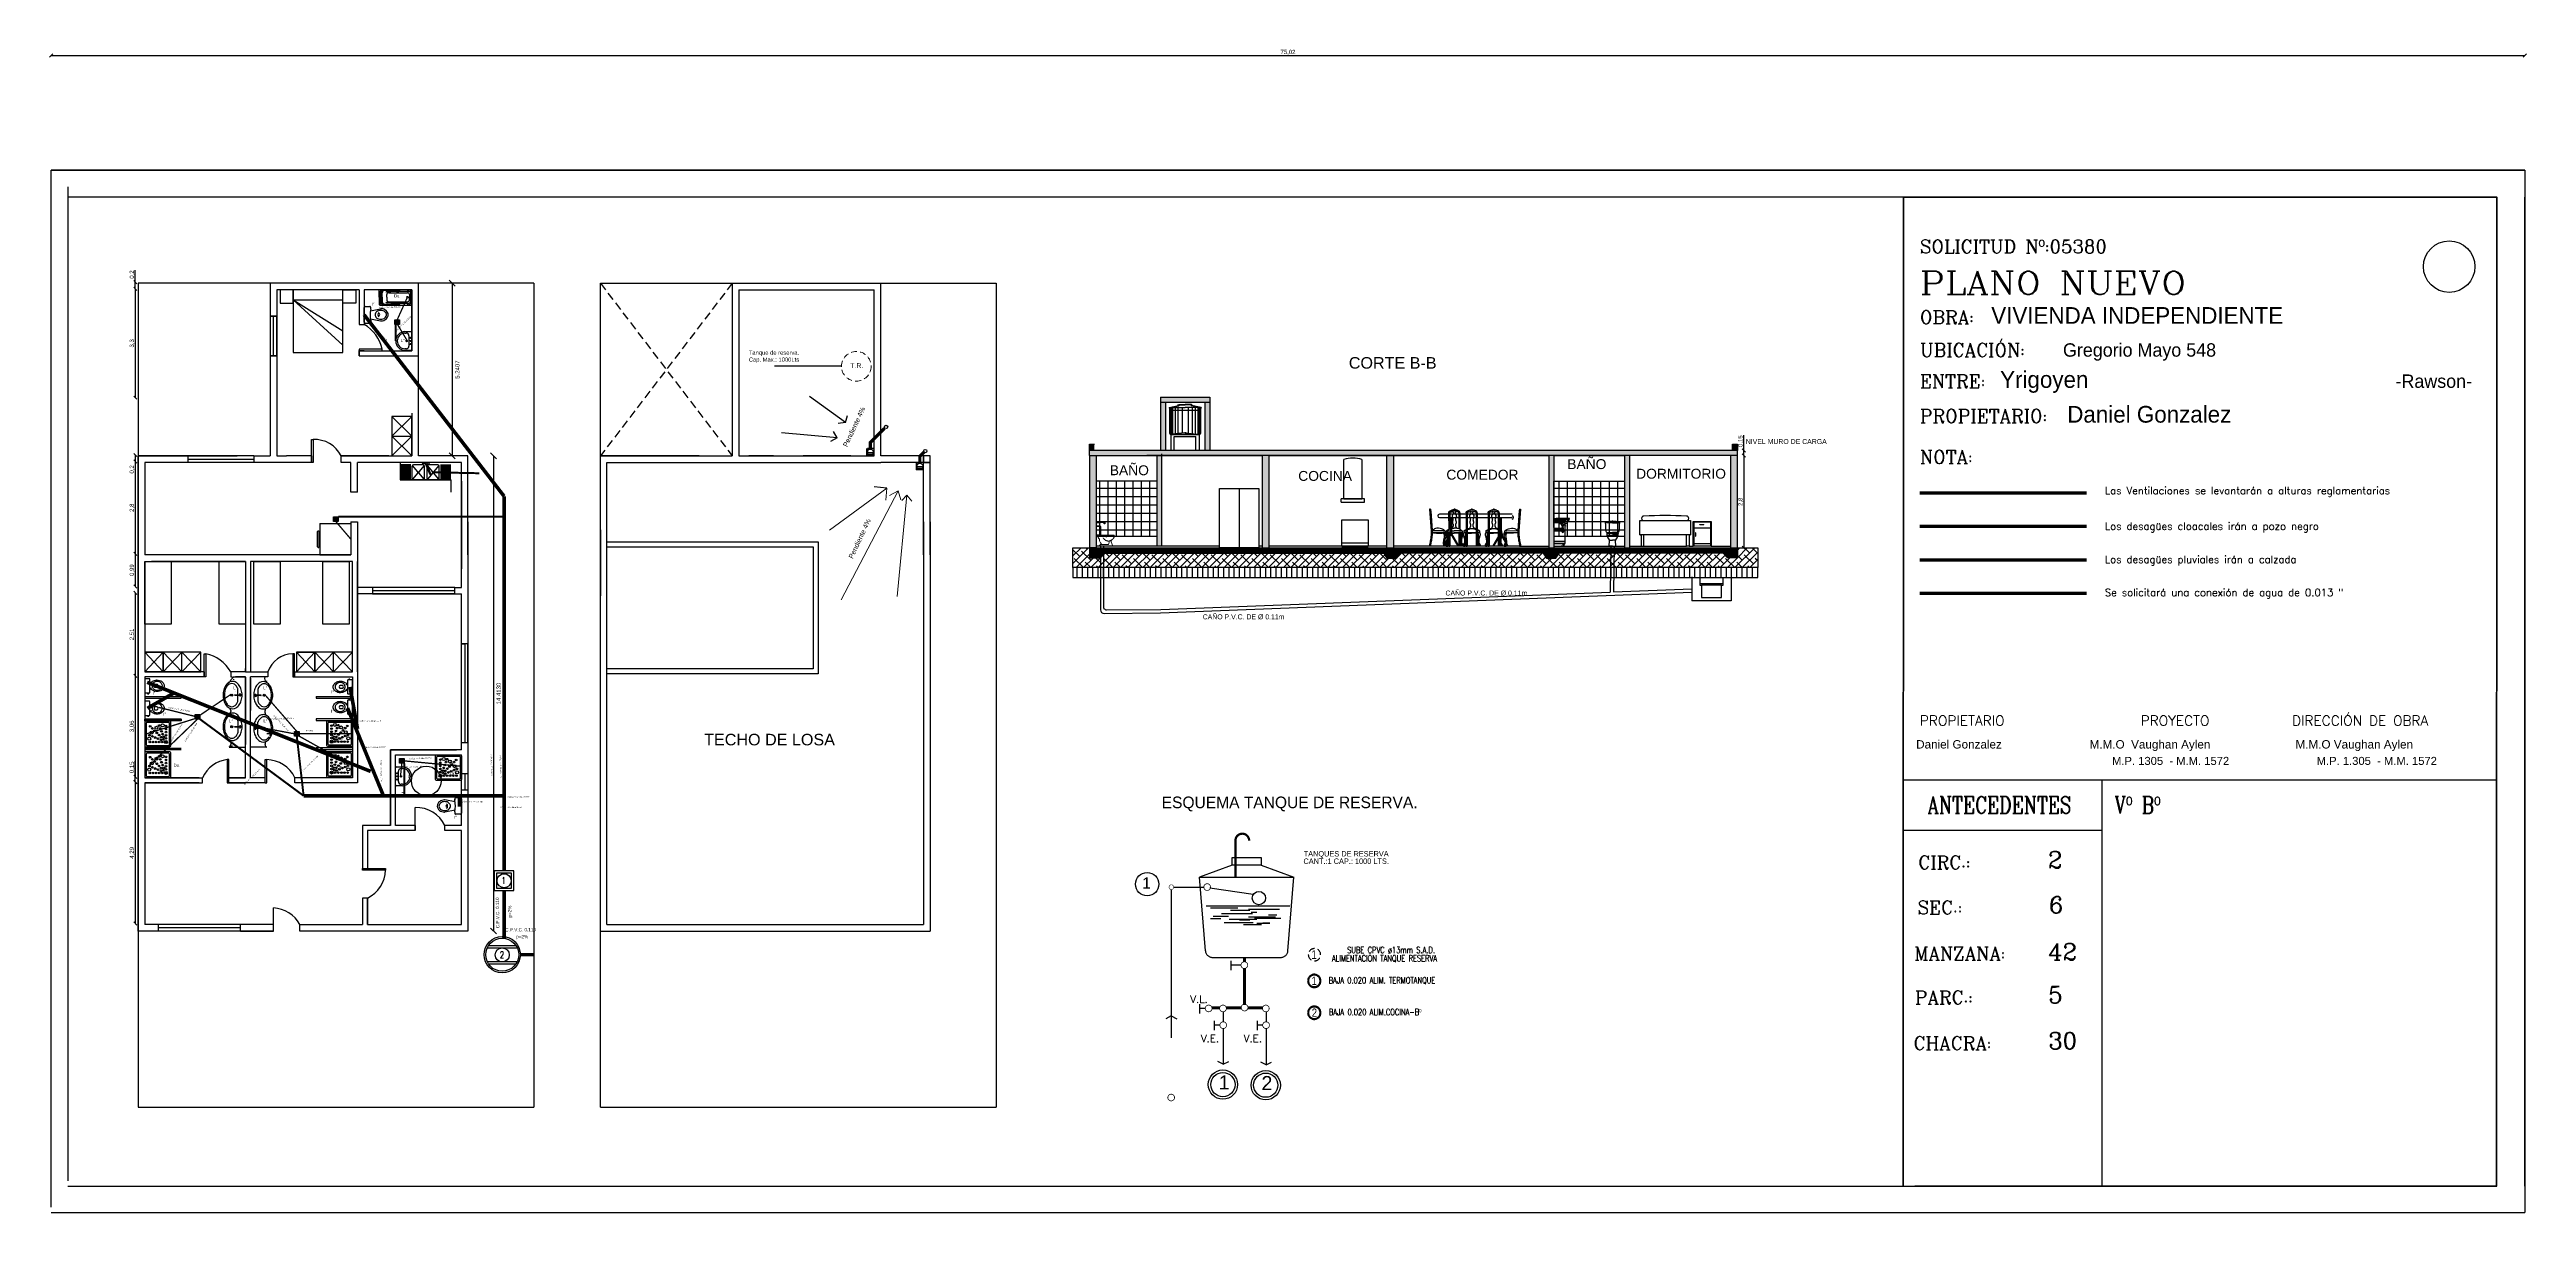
# Model space of a CAD drawing. Header units: millimetres. Extents: x 1356 to 2849, y 1307 to 1361.
# Drawn here: x 2698.8 to 2773.9, y 1326.1 to 1361.4 of the extents above; entities that cross this region are included whole.
import ezdxf

# ---------------------------------------------------------------- set-up
doc = ezdxf.new("R2010")
doc.units = ezdxf.units.MM
for name, pattern in [('ACAD_ISO02W100', [15, 12, -3]), ('DASHDOT', [1, 0.5, -0.25, 0, -0.25]), ('DASHED2', [0.375, 0.25, -0.125]), ('HIDDEN2', [4.7625, 3.175, -1.5875])]:
    doc.linetypes.add(name, pattern=pattern)
for name, color, linetype in [('00-ROTULO', 7, 'Continuous'), ('10-SANITARIOS', 7, 'Continuous'), ('CLOACAS PRIMARIO', 5, 'Continuous'), ('Desagues primarios', 1, 'Continuous'), ('Desagues secundarios', 36, 'Continuous'), ('ejes', 8, 'DASHED2'), ('Inst Primaria', 10, 'Continuous'), ('INSTALACIONES', 253, 'Continuous'), ('Instalaciones elctricas', 1, 'Continuous'), ('Muro', 3, 'Continuous'), ('S.SECUNDARIO', 32, 'Continuous'), ('texto', 7, 'Continuous'), ('Ventanas', 6, 'Continuous')]:
    doc.layers.add(name, color=color, linetype=linetype)
doc.layers.add('Linea Fina', color=8, linetype='Continuous', lineweight=9)
doc.layers.add('Linea municipal', color=3, linetype='ACAD_ISO02W100', lineweight=0)
doc.styles.add('1en50', font='arial.ttf', dxfattribs={"height": 0.09})
doc.styles.add('Arial', font='arial.ttf', dxfattribs={"height": 0.15})
doc.styles.add('CITYBLUEPRINT', font='romans.shx')
doc.styles.add('LEANDRO', font='complex.shx')
doc.styles.add('NARROW', font='ARIALN.TTF')
doc.styles.add('romanc', font='romanc.shx', dxfattribs={"height": 5})
doc.styles.add('ROMANS', font='romans.shx', dxfattribs={"width": 0.85})
doc.styles.get("Standard").update_dxf_attribs({"font": 'arial.ttf'})
doc.styles.add('STYLE15', font='romans.shx')
doc.styles.add('Stylus BT', font='stylu.ttf')
doc.dimstyles.new('Joel', dxfattribs={"dimtxt": 0.13, "dimasz": 0.1, "dimexe": 1.25, "dimexo": 0.625, "dimgap": 0.0176, "dimtad": 1, "dimtxsty": 'Standard', "dimblk": 'OBLIQUE', "dimcen": 2.5, "dimse1": 1, "dimse2": 1, "dimclre": 256, "dimadec": 0, "dimazin": 0, "dimtfac": 1, "dimtmove": 0, "dimatfit": 3, "dimldrblk": 'OBLIQUE', "dimfxl": 1, "dimarcsym": 0})
doc.dimstyles.get("Standard").update_dxf_attribs({"dimtxt": 0.13, "dimasz": 0.18, "dimexe": 0.18, "dimexo": 0.0625, "dimgap": 0.09, "dimtad": 2, "dimdec": 4, "dimzin": 0, "dimdsep": 46, "dimtxsty": 'Standard', "dimblk": 'OBLIQUE', "dimcen": 0.09, "dimse1": 1, "dimse2": 1, "dimadec": 0, "dimazin": 0, "dimtfac": 1, "dimtdec": 4, "dimtofl": 0, "dimtmove": 1, "dimatfit": 0, "dimldrblk": 'OBLIQUE', "dimfxl": 1, "dimtolj": 1, "dimtzin": 0, "dimarcsym": 0})

# ---------------------------------------------------------------- blocks, each defined once
blk = doc.blocks.new('Armario')
for p, q in [((-0.102, 0.368), (-1.802, 0.368)), ((-1.802, 0.368), (-1.242, 0.368)), ((-1.242, 0.368), (-1.802, -0.232)), ((-1.802, 0.368), (-1.242, -0.232)), ((-1.802, 0.368), (-1.802, -0.232)), ((-1.242, 0.368), (-1.242, -0.232)), ((-0.682, 0.368), (-1.242, -0.232)), ((-1.242, -0.232), (-1.242, 0.368)), ((-1.242, 0.368), (-0.682, -0.232)), ((-0.682, -0.232), (-0.682, 0.368)), ((-0.682, 0.368), (-0.102, -0.232)), ((-0.102, 0.368), (-0.682, -0.232)), ((-0.102, -0.232), (-0.102, 0.368)), ((-1.802, -0.232), (-0.102, -0.232)), ((-1.242, -0.232), (-0.682, -0.232))]:
    blk.add_line(p, q)
blk = doc.blocks.new('MATRI-01')
for p, q in [((-0.736, 0.984), (-1.136, 0.984)), ((-1.136, 0.984), (-1.136, 0.584)), ((0.764, 0.984), (-0.736, 0.984)), ((-0.736, 0.984), (-0.736, -0.916)), ((-0.736, 0.584), (-0.736, 0.984)), ((0.764, -0.916), (0.764, 0.984)), ((0.764, 0.984), (1.164, 0.984)), ((0.764, 0.584), (0.764, 0.984)), ((1.164, 0.984), (1.164, 0.584)), ((-1.136, 0.584), (-0.736, 0.584)), ((-0.736, 0.684), (0.764, 0.684)), ((-0.736, 0.684), (0.764, -0.255)), ((-0.736, 0.684), (0.764, -0.695)), ((1.164, 0.584), (0.764, 0.584)), ((-0.736, -0.916), (0.764, -0.916))]:
    blk.add_line(p, q)
blk = doc.blocks.new('Armario chico')
for points in [[(2.101, -0.462), (0.901, -0.462), (0.901, -1.062), (2.101, -1.062), (2.101, -0.462)], [(0.901, -0.462), (1.501, -1.062)], [(1.501, -0.462), (0.901, -1.062)], [(1.501, -0.462), (1.501, -1.062)], [(1.501, -0.462), (2.101, -1.062)], [(2.101, -0.462), (1.501, -1.062)]]:
    blk.add_lwpolyline(points)
blk = doc.blocks.new('LAVADORA')
for p, q in [((-0.3, -0.6), (-0.3, 0)), ((-0.3, 0), (0.3, 0)), ((0.3, -0.6), (0.3, 0)), ((-0.3, -0.6), (0.3, -0.6)), ((-0.16, -0.615), (0.16, -0.615)), ((-0.16, -0.63), (-0.16, -0.615)), ((-0.16, -0.63), (-0.14, -0.65)), ((-0.14, -0.65), (0.14, -0.65)), ((0.16, -0.63), (0.14, -0.65)), ((0.16, -0.63), (0.16, -0.615))]:
    blk.add_line(p, q)
blk = doc.blocks.new('_Oblique')
at = {"color": 0, "linetype": 'ByBlock', "lineweight": -2}
blk.add_line((-0.5, -0.5), (0.5, 0.5), dxfattribs=at)
blk = doc.blocks.new('*D10')
at = {"layer": 'Defpoints', "color": 0, "transparency": 16777216}
for p in [(2709.956, 1354.323), (2709.956, 1349.083), (2710.978, 1349.083)]:
    blk.add_point(p, dxfattribs=at)
at = {"layer": 'INSTALACIONES', "color": 0, "lineweight": -2, "transparency": 16777216}
blk.add_line((2710.978, 1354.323), (2710.978, 1349.083), dxfattribs=at)
at = {"layer": 'INSTALACIONES', "color": 0, "lineweight": -2, "transparency": 16777216, "xscale": 0.18, "yscale": 0.18, "zscale": 0.18}
for p, rotation in [((2710.978, 1354.323), 90), ((2710.978, 1349.083), 270)]:
    blk.add_blockref('_Oblique', p, dxfattribs=dict(at, rotation=rotation))
at = {"layer": 'INSTALACIONES', "color": 0, "transparency": 16777216, "insert": (2711.134, 1351.703), "char_height": 0.13, "attachment_point": 5, "rotation": 90}
blk.add_mtext('\\A1;5.2407', dxfattribs=at)
blk = doc.blocks.new('*D11')
at = {"layer": 'Defpoints', "color": 0, "transparency": 16777216}
for p in [(2711.456, 1349.083), (2711.456, 1334.67), (2712.23, 1334.67)]:
    blk.add_point(p, dxfattribs=at)
at = {"layer": 'INSTALACIONES', "color": 0, "lineweight": -2, "transparency": 16777216}
blk.add_line((2712.23, 1349.083), (2712.23, 1334.67), dxfattribs=at)
at = {"layer": 'INSTALACIONES', "color": 0, "lineweight": -2, "transparency": 16777216, "xscale": 0.18, "yscale": 0.18, "zscale": 0.18}
for p, rotation in [((2712.23, 1349.083), 90), ((2712.23, 1334.67), 270)]:
    blk.add_blockref('_Oblique', p, dxfattribs=dict(at, rotation=rotation))
at = {"layer": 'INSTALACIONES', "color": 0, "transparency": 16777216, "insert": (2712.386, 1341.876), "char_height": 0.13, "attachment_point": 5, "rotation": 90}
blk.add_mtext('\\A1;14.4130', dxfattribs=at)
blk = doc.blocks.new('TARJA')
for p, q in [((-0.45, 0.524), (-0.76, 0.524)), ((-0.45, 0.496), (-0.76, 0.496)), ((-0.45, 0.468), (-0.76, 0.468)), ((-0.45, 0.44), (-0.76, 0.44)), ((-0.45, 0.412), (-0.76, 0.412)), ((-0.45, 0.384), (-0.76, 0.384)), ((-0.45, 0.356), (-0.76, 0.356)), ((-0.45, 0.328), (-0.76, 0.328)), ((-0.45, 0.3), (-0.76, 0.3)), ((-0.45, 0.272), (-0.76, 0.272)), ((-0.45, 0.244), (-0.76, 0.244)), ((-0.45, 0.216), (-0.76, 0.216)), ((-0.45, 0.188), (-0.76, 0.188)), ((-0.45, 0.16), (-0.76, 0.16)), ((-0.45, 0.132), (-0.76, 0.132)), ((-0.45, 0.104), (-0.76, 0.104)), ((-0.45, 0.076), (-0.76, 0.076)), ((-0.41, 0.486), (-0.41, 0.116)), ((-0.4, 0.513), (-0.238, 0.316)), ((-0.4, 0.089), (-0.238, 0.285)), ((-0.37, 0.526), (-0.08, 0.526)), ((-0.37, 0.076), (-0.08, 0.076)), ((-0.212, 0.316), (-0.051, 0.513)), ((-0.212, 0.285), (-0.051, 0.089)), ((-0.013, 0.046), (-0.14, 0.339)), ((0.01, 0.056), (-0.117, 0.349)), ((-0.04, 0.486), (-0.04, 0.171)), ((0.04, 0.486), (0.04, 0.116)), ((0.05, 0.513), (0.212, 0.316)), ((0.05, 0.089), (0.212, 0.285)), ((0.08, 0.526), (0.37, 0.526)), ((0.08, 0.076), (0.37, 0.076)), ((0.238, 0.316), (0.399, 0.513)), ((0.238, 0.285), (0.399, 0.089)), ((0.41, 0.486), (0.41, 0.116)), ((0.45, 0.524), (0.76, 0.524)), ((0.45, 0.496), (0.76, 0.496)), ((0.45, 0.468), (0.76, 0.468)), ((0.45, 0.44), (0.76, 0.44)), ((0.45, 0.412), (0.76, 0.412)), ((0.45, 0.384), (0.76, 0.384)), ((0.45, 0.356), (0.76, 0.356)), ((0.45, 0.328), (0.76, 0.328)), ((0.45, 0.3), (0.76, 0.3)), ((0.45, 0.272), (0.76, 0.272)), ((0.45, 0.244), (0.76, 0.244)), ((0.45, 0.216), (0.76, 0.216)), ((0.45, 0.188), (0.76, 0.188)), ((0.45, 0.16), (0.76, 0.16)), ((0.45, 0.132), (0.76, 0.132)), ((0.45, 0.104), (0.76, 0.104)), ((0.45, 0.076), (0.76, 0.076))]:
    blk.add_line(p, q)
for centre, radius in [((-0.225, 0.301), 0.02), ((-0.071, 0.031), 0.0289), ((0.071, 0.027), 0.0289), ((0.225, 0.301), 0.02)]:
    blk.add_circle(centre, radius)
for centre, radius, start, end in [((-0.37, 0.486), 0.04, 89.99993, 179.99993), ((-0.37, 0.116), 0.04, 179.99993, 269.99993), ((-0.13, 0.348), 0.0134, 3.39439, 221.86209), ((-0.08, 0.486), 0.04, 359.99993, 89.99993), ((-0.08, 0.116), 0.04, 269.99993, 350.0333), ((0, 0.047), 0.0134, 184.91817, 43.38587), ((0.08, 0.486), 0.04, 89.99993, 179.99993), ((0.08, 0.116), 0.04, 179.99993, 269.99993), ((0.37, 0.486), 0.04, 359.99993, 89.99993), ((0.37, 0.116), 0.04, 269.99993, 359.99993)]:
    blk.add_arc(centre, radius, start, end)
blk = doc.blocks.new('OLIMPICO')
for p, q in [((-0.22, 0), (0.22, 0)), ((-0.25, -0.03), (-0.25, -0.17)), ((-0.22, -0.21), (-0.22, -0.2)), ((-0.22, -0.2), (-0.174, -0.2)), ((-0.22, -0.21), (-0.174, -0.21)), ((-0.125, -0.19), (-0.184, -0.498)), ((-0.174, -0.21), (-0.174, -0.2)), ((0.125, -0.19), (0.184, -0.498)), ((0.174, -0.2), (0.22, -0.2)), ((0.25, -0.03), (0.25, -0.17))]:
    blk.add_line(p, q)
blk.add_lwpolyline([(0.135, -0.505, 0.082248), (0.123, -0.433, 0.090216), (0.092, -0.378, 0.104374), (0.046, -0.341, 0.117198), (0, -0.33, 0.117198), (-0.046, -0.341, 0.104374), (-0.092, -0.378, 0.090216), (-0.123, -0.433, 0.082248), (-0.135, -0.505, 0.082248), (-0.123, -0.577, 0.090216), (-0.092, -0.632, 0.104374), (-0.046, -0.669, 0.117198), (0, -0.68, 0.117198), (0.046, -0.669, 0.104374), (0.092, -0.632, 0.090216), (0.123, -0.577, 0.082248)], format="xyb", close=True)
for centre, radius, start, end in [((-0.22, -0.03), 0.03, 90, 180), ((-0.22, -0.17), 0.03, 180, 270), ((-0.115, -0.511), 0.0699, 169.20583, 181.72736), ((0.088, -0.505), 0.273, 181.72736, 198.80759), ((0, -0.959), 0.778, 77.04589, 102.95411), ((0.045, -0.52), 0.227, 198.80759, 219.4278), ((0.017, -0.542), 0.192, 219.4278, 243.26226), ((0, -0.577), 0.153, 243.26226, 270), ((0.004, -0.515), 0.0974, 44.2364, 135.7636), ((0.005, -0.443), 0.0312, 191.10401, 348.88395), ((0, -0.577), 0.153, 270, 296.73774), ((-0.017, -0.542), 0.192, 296.73774, 320.5722), ((-0.045, -0.52), 0.227, 320.5722, 341.19241), ((-0.088, -0.505), 0.273, 341.19241, 358.27264), ((0.115, -0.511), 0.0699, 358.27264, 10.79417), ((0.22, -0.03), 0.03, 0, 90), ((0.22, -0.17), 0.03, 270, 360)]:
    blk.add_arc(centre, radius, start, end)
blk = doc.blocks.new('*D32')
at = {"color": 0, "lineweight": -2, "transparency": 16777216}
blk.add_line((2698.815, 1361.233), (2773.835, 1361.233), dxfattribs=at)
at = {"layer": 'Defpoints', "color": 0, "transparency": 16777216}
for p in [(2773.835, 1361.233), (2773.835, 1357.751), (2698.815, 1357.218)]:
    blk.add_point(p, dxfattribs=at)
at = {"color": 0, "lineweight": -2, "transparency": 16777216, "xscale": 0.1, "yscale": 0.1, "zscale": 0.1, "rotation": 180}
blk.add_blockref('_Oblique', (2698.815, 1361.233), dxfattribs=at)
at = {"color": 0, "lineweight": -2, "transparency": 16777216, "xscale": 0.1, "yscale": 0.1, "zscale": 0.1}
blk.add_blockref('_Oblique', (2773.835, 1361.233), dxfattribs=at)
at = {"color": 0, "transparency": 16777216, "insert": (2736.325, 1361.329), "char_height": 0.13, "attachment_point": 5}
blk.add_mtext('75,02', dxfattribs=at)
blk = doc.blocks.new('A$C58D25D2C')
for p, q in [((0, 0.708), (0, 0.705)), ((0.221, 0.705), (0, 0.705)), ((0.046, 0.392), (0.046, 0.387)), ((0.048, 0.405), (0.221, 0.405)), ((0.048, 0.385), (0.104, 0.385)), ((0.05, 0.326), (0.221, 0.326)), ((0.054, 0.415), (0.221, 0.415)), ((0.054, 0.4), (0.221, 0.4)), ((0.221, 0.38), (0.054, 0.38)), ((0.06, 0.4), (0.06, 0.405)), ((0.06, 0.38), (0.06, 0.385)), ((0.07, 0.4), (0.07, 0.405)), ((0.07, 0.38), (0.07, 0.385)), ((0.221, 0.385), (0.104, 0.385)), ((0.123, 0), (0.129, 0.176)), ((0.221, 0), (0.123, 0)), ((0.128, 0.184), (0.221, 0.184)), ((0.205, 0.749), (0.205, 0.746)), ((0.206, 0.742), (0.206, 0.74)), ((0.221, 0.705), (0.442, 0.705)), ((0.388, 0.415), (0.221, 0.415)), ((0.394, 0.405), (0.221, 0.405)), ((0.388, 0.4), (0.221, 0.4)), ((0.221, 0.385), (0.338, 0.385)), ((0.221, 0.38), (0.388, 0.38)), ((0.392, 0.326), (0.221, 0.326)), ((0.314, 0.184), (0.221, 0.184)), ((0.221, 0), (0.319, 0)), ((0.236, 0.742), (0.236, 0.74)), ((0.237, 0.749), (0.237, 0.746)), ((0.319, 0), (0.313, 0.176)), ((0.394, 0.385), (0.338, 0.385)), ((0.372, 0.4), (0.372, 0.405)), ((0.372, 0.38), (0.372, 0.385)), ((0.382, 0.4), (0.382, 0.405)), ((0.382, 0.38), (0.382, 0.385)), ((0.396, 0.392), (0.396, 0.387)), ((0.442, 0.708), (0.442, 0.705))]:
    blk.add_line(p, q)
for centre, radius, start, end in [((0.213, 0.749), 0.008, 90.11433, 180), ((0.221, -3.26), 4.017, 90, 90.11433), ((0.221, -3.26), 4.017, 89.88567, 90), ((0.229, 0.749), 0.008, 0, 89.88567), ((0.025, 0.708), 0.025, 128.55779, 180), ((3.003, 0.732), 3, 180.51314, 184.51807), ((-0.028, 0.774), 0.06, 308.55779, 316.74384), ((0.132, 0.5), 0.12, 181.90459, 226.04922), ((0.023, 0.727), 0.01, 59.07324, 136.74384), ((0.221, -0.709), 1.459, 90.62636, 97.80099), ((0.036, 0.748), 0.015, 239.07324, 271.8902), ((0.221, -1.683), 2.423, 90, 94.37052), ((0.054, 0.407), 0.008, 90, 180.60261), ((0.048, 0.407), 0.002, 180, 270), ((0.054, 0.392), 0.008, 90, 180.60261), ((0.048, 0.387), 0.002, 180, 270), ((0.054, 0.372), 0.008, 90, 180.60261), ((0.346, 0.375), 0.3, 180.60261, 189.26855), ((0.054, 0.327), 0.004, 189.26855, 197.64177), ((0.431, 0.447), 0.4, 197.64177, 219.69593), ((0.107, 0.379), 0.006, 90, 170.40593), ((0.104, 0.176), 0.025, 356, 39.83366), ((0.208, 0.746), 0.0025, 180, 270.19306), ((0.208, 0.742), 0.002, 90.18612, 180), ((0.221, -3.26), 4.004, 90, 90.19306), ((0.221, -3.26), 4.004, 89.80694, 90), ((0.221, -1.683), 2.423, 85.62948, 90), ((0.235, 0.746), 0.0025, 269.80694, 0), ((0.234, 0.742), 0.002, 0, 89.81388), ((0.221, -0.709), 1.459, 82.19901, 89.37364), ((0.338, 0.176), 0.025, 140.16634, 184), ((0.011, 0.447), 0.4, 320.30407, 342.35823), ((0.335, 0.379), 0.006, 9.59407, 90), ((0.388, 0.407), 0.008, 359.39739, 90), ((0.388, 0.392), 0.008, 359.39739, 90), ((0.388, 0.372), 0.008, 359.39739, 90), ((0.096, 0.375), 0.3, 350.73145, 359.39739), ((0.388, 0.327), 0.004, 342.35823, 350.73145), ((0.31, 0.5), 0.12, 313.95078, 358.09541), ((0.394, 0.407), 0.002, 270, 0), ((0.394, 0.387), 0.002, 270, 0), ((0.406, 0.748), 0.015, 268.1098, 300.92676), ((0.419, 0.727), 0.01, 43.25616, 120.92676), ((0.47, 0.774), 0.06, 223.25616, 231.44221), ((-2.561, 0.732), 3, 355.48193, 359.48686), ((0.417, 0.708), 0.025, 0, 51.44221)]:
    blk.add_arc(centre, radius, start, end)
blk = doc.blocks.new('*D41')
at = {"layer": 'Defpoints', "color": 0, "transparency": 16777216}
for p in [(2701.367, 1354.352), (2706.126, 1354.352), (2706.126, 1354.152)]:
    blk.add_point(p, dxfattribs=at)
at = {"layer": 'INSTALACIONES', "color": 0, "lineweight": -2, "transparency": 16777216}
for p, q in [((2701.367, 1354.352), (2701.367, 1354.723)), ((2701.367, 1354.152), (2701.367, 1354.352))]:
    blk.add_line(p, q, dxfattribs=at)
at = {"layer": 'INSTALACIONES', "color": 0, "lineweight": -2, "transparency": 16777216, "xscale": 0.1, "yscale": 0.1, "zscale": 0.1}
for p, rotation in [((2701.367, 1354.352), 90), ((2701.367, 1354.152), 270)]:
    blk.add_blockref('_Oblique', p, dxfattribs=dict(at, rotation=rotation))
at = {"layer": 'INSTALACIONES', "color": 0, "transparency": 16777216, "insert": (2701.271, 1354.588), "char_height": 0.13, "attachment_point": 5, "rotation": 90}
blk.add_mtext('0,2', dxfattribs=at)
blk = doc.blocks.new('*D42')
at = {"layer": 'Defpoints', "color": 0, "transparency": 16777216}
for p in [(2706.126, 1354.152), (2701.367, 1350.852), (2706.126, 1350.852)]:
    blk.add_point(p, dxfattribs=at)
at = {"layer": 'INSTALACIONES', "color": 0, "lineweight": -2, "transparency": 16777216}
blk.add_line((2701.367, 1354.152), (2701.367, 1350.852), dxfattribs=at)
at = {"layer": 'INSTALACIONES', "color": 0, "lineweight": -2, "transparency": 16777216, "xscale": 0.1, "yscale": 0.1, "zscale": 0.1}
for p, rotation in [((2701.367, 1354.152), 90), ((2701.367, 1350.852), 270)]:
    blk.add_blockref('_Oblique', p, dxfattribs=dict(at, rotation=rotation))
at = {"layer": 'INSTALACIONES', "color": 0, "transparency": 16777216, "insert": (2701.271, 1352.502), "char_height": 0.13, "attachment_point": 5, "rotation": 90}
blk.add_mtext('3,3', dxfattribs=at)
blk = doc.blocks.new('*D43')
at = {"layer": 'Defpoints', "color": 0, "transparency": 16777216}
for p in [(2701.367, 1348.912), (2706.126, 1349.112), (2706.126, 1348.912)]:
    blk.add_point(p, dxfattribs=at)
at = {"layer": 'INSTALACIONES', "color": 0, "lineweight": -2, "transparency": 16777216}
for p, q in [((2701.367, 1349.112), (2701.367, 1348.912)), ((2701.367, 1348.912), (2701.367, 1348.541))]:
    blk.add_line(p, q, dxfattribs=at)
at = {"layer": 'INSTALACIONES', "color": 0, "lineweight": -2, "transparency": 16777216, "xscale": 0.1, "yscale": 0.1, "zscale": 0.1}
for p, rotation in [((2701.367, 1349.112), 90), ((2701.367, 1348.912), 270)]:
    blk.add_blockref('_Oblique', p, dxfattribs=dict(at, rotation=rotation))
at = {"layer": 'INSTALACIONES', "color": 0, "transparency": 16777216, "insert": (2701.271, 1348.676), "char_height": 0.13, "attachment_point": 5, "rotation": 90}
blk.add_mtext('0,2', dxfattribs=at)
blk = doc.blocks.new('*D44')
at = {"layer": 'Defpoints', "color": 0, "transparency": 16777216}
for p in [(2707.176, 1348.912), (2701.367, 1346.112), (2707.176, 1346.112)]:
    blk.add_point(p, dxfattribs=at)
at = {"layer": 'INSTALACIONES', "color": 0, "lineweight": -2, "transparency": 16777216}
blk.add_line((2701.367, 1348.912), (2701.367, 1346.112), dxfattribs=at)
at = {"layer": 'INSTALACIONES', "color": 0, "lineweight": -2, "transparency": 16777216, "xscale": 0.1, "yscale": 0.1, "zscale": 0.1}
for p, rotation in [((2701.367, 1348.912), 90), ((2701.367, 1346.112), 270)]:
    blk.add_blockref('_Oblique', p, dxfattribs=dict(at, rotation=rotation))
at = {"layer": 'INSTALACIONES', "color": 0, "transparency": 16777216, "insert": (2701.271, 1347.512), "char_height": 0.13, "attachment_point": 5, "rotation": 90}
blk.add_mtext('2,8', dxfattribs=at)
blk = doc.blocks.new('*D45')
at = {"layer": 'Defpoints', "color": 0, "transparency": 16777216}
for p in [(2708.576, 1346.112), (2701.367, 1345.126), (2708.576, 1345.126)]:
    blk.add_point(p, dxfattribs=at)
at = {"layer": 'INSTALACIONES', "color": 0, "lineweight": -2, "transparency": 16777216}
blk.add_line((2701.367, 1346.112), (2701.367, 1345.126), dxfattribs=at)
at = {"layer": 'INSTALACIONES', "color": 0, "lineweight": -2, "transparency": 16777216, "xscale": 0.1, "yscale": 0.1, "zscale": 0.1}
for p, rotation in [((2701.367, 1346.112), 90), ((2701.367, 1345.126), 270)]:
    blk.add_blockref('_Oblique', p, dxfattribs=dict(at, rotation=rotation))
at = {"layer": 'INSTALACIONES', "color": 0, "transparency": 16777216, "insert": (2701.271, 1345.619), "char_height": 0.13, "attachment_point": 5, "rotation": 90}
blk.add_mtext('0,99', dxfattribs=at)
blk = doc.blocks.new('*D46')
at = {"layer": 'Defpoints', "color": 0, "transparency": 16777216}
for p in [(2708.576, 1344.926), (2701.367, 1342.412), (2708.576, 1342.412)]:
    blk.add_point(p, dxfattribs=at)
at = {"layer": 'INSTALACIONES', "color": 0, "lineweight": -2, "transparency": 16777216}
blk.add_line((2701.367, 1344.926), (2701.367, 1342.412), dxfattribs=at)
at = {"layer": 'INSTALACIONES', "color": 0, "lineweight": -2, "transparency": 16777216, "xscale": 0.1, "yscale": 0.1, "zscale": 0.1}
for p, rotation in [((2701.367, 1344.926), 90), ((2701.367, 1342.412), 270)]:
    blk.add_blockref('_Oblique', p, dxfattribs=dict(at, rotation=rotation))
at = {"layer": 'INSTALACIONES', "color": 0, "transparency": 16777216, "insert": (2701.271, 1343.669), "char_height": 0.13, "attachment_point": 5, "rotation": 90}
blk.add_mtext('2,51', dxfattribs=at)
blk = doc.blocks.new('*D47')
at = {"layer": 'Defpoints', "color": 0, "transparency": 16777216}
for p in [(2702.126, 1342.412), (2701.367, 1339.349), (2702.126, 1339.349)]:
    blk.add_point(p, dxfattribs=at)
at = {"layer": 'INSTALACIONES', "color": 0, "lineweight": -2, "transparency": 16777216}
blk.add_line((2701.367, 1342.412), (2701.367, 1339.349), dxfattribs=at)
at = {"layer": 'INSTALACIONES', "color": 0, "lineweight": -2, "transparency": 16777216, "xscale": 0.1, "yscale": 0.1, "zscale": 0.1}
for p, rotation in [((2701.367, 1342.412), 90), ((2701.367, 1339.349), 270)]:
    blk.add_blockref('_Oblique', p, dxfattribs=dict(at, rotation=rotation))
at = {"layer": 'INSTALACIONES', "color": 0, "transparency": 16777216, "insert": (2701.271, 1340.88), "char_height": 0.13, "attachment_point": 5, "rotation": 90}
blk.add_mtext('3,06', dxfattribs=at)
blk = doc.blocks.new('*D48')
at = {"layer": 'Defpoints', "color": 0, "transparency": 16777216}
for p in [(2701.367, 1339.349), (2703.876, 1339.349), (2703.876, 1339.199)]:
    blk.add_point(p, dxfattribs=at)
at = {"layer": 'INSTALACIONES', "color": 0, "lineweight": -2, "transparency": 16777216}
for p, q in [((2701.367, 1339.349), (2701.367, 1339.823)), ((2701.367, 1339.199), (2701.367, 1339.349))]:
    blk.add_line(p, q, dxfattribs=at)
at = {"layer": 'INSTALACIONES', "color": 0, "lineweight": -2, "transparency": 16777216, "xscale": 0.1, "yscale": 0.1, "zscale": 0.1}
for p, rotation in [((2701.367, 1339.349), 90), ((2701.367, 1339.199), 270)]:
    blk.add_blockref('_Oblique', p, dxfattribs=dict(at, rotation=rotation))
at = {"layer": 'INSTALACIONES', "color": 0, "transparency": 16777216, "insert": (2701.271, 1339.636), "char_height": 0.13, "attachment_point": 5, "rotation": 90}
blk.add_mtext('0,15', dxfattribs=at)
blk = doc.blocks.new('*D49')
at = {"layer": 'Defpoints', "color": 0, "transparency": 16777216}
for p in [(2702.126, 1339.185), (2701.367, 1334.899), (2702.126, 1334.899)]:
    blk.add_point(p, dxfattribs=at)
at = {"layer": 'INSTALACIONES', "color": 0, "lineweight": -2, "transparency": 16777216}
blk.add_line((2701.367, 1339.185), (2701.367, 1334.899), dxfattribs=at)
at = {"layer": 'INSTALACIONES', "color": 0, "lineweight": -2, "transparency": 16777216, "xscale": 0.1, "yscale": 0.1, "zscale": 0.1}
for p, rotation in [((2701.367, 1339.185), 90), ((2701.367, 1334.899), 270)]:
    blk.add_blockref('_Oblique', p, dxfattribs=dict(at, rotation=rotation))
at = {"layer": 'INSTALACIONES', "color": 0, "transparency": 16777216, "insert": (2701.271, 1337.042), "char_height": 0.13, "attachment_point": 5, "rotation": 90}
blk.add_mtext('4,29', dxfattribs=at)
blk = doc.blocks.new('lmf135fd')
for p, q in [((-0.235, 0.812), (0.112, 0.812)), ((-0.215, 0.71), (-0.215, 0.812)), ((-0.215, 0.785), (0.102, 0.785)), ((-0.215, 0.765), (0.102, 0.765)), ((-0.165, 0.83), (0.112, 0.83)), ((-0.155, 0.812), (-0.147, 0.785)), ((-0.138, 0.765), (-0.131, 0.752)), ((-0.131, 0.752), (-0.122, 0.74)), ((0.102, 0.785), (0.106, 0.784)), ((0.106, 0.766), (0.102, 0.765)), ((0.106, 0.784), (0.109, 0.782)), ((0.109, 0.768), (0.106, 0.766)), ((0.109, 0.782), (0.111, 0.779)), ((0.111, 0.771), (0.109, 0.768)), ((0.111, 0.779), (0.112, 0.775)), ((0.112, 0.775), (0.111, 0.771)), ((0.112, 0.812), (0.112, 0.83)), ((0.112, 0.815), (0.226, 0.815)), ((-0.235, 0.71), (-0.215, 0.71)), ((-0.006, 0.54), (-0.235, 0.54)), ((-0.235, 0.54), (-0.235, 0.505)), ((-0.235, 0.505), (-0.006, 0.505)), ((-0.235, 0.482), (0.008, 0.482)), ((0.01, 0.459), (-0.235, 0.459)), ((-0.235, 0.156), (0.076, 0.156)), ((0.088, 0.134), (-0.235, 0.134)), ((-0.215, 0.74), (0.102, 0.74)), ((-0.215, 0.72), (0.102, 0.72)), ((-0.104, 0.72), (-0.095, 0.712)), ((-0.095, 0.712), (-0.079, 0.699)), ((-0.079, 0.699), (-0.057, 0.685)), ((-0.057, 0.685), (-0.036, 0.676)), ((-0.036, 0.676), (-0.012, 0.669)), ((-0.008, 0.668), (-0.012, 0.669)), ((-0.01, 0.669), (-0.012, 0.669)), ((-0.01, 0.669), (-0.009, 0.668)), ((-0.009, 0.668), (-0.009, 0.668)), ((-0.009, 0.668), (-0.008, 0.668)), ((-0.005, 0.668), (-0.008, 0.668)), ((-0.008, 0.668), (-0.008, 0.667)), ((-0.008, 0.667), (-0.007, 0.667)), ((-0.007, 0.667), (-0.007, 0.667)), ((-0.007, 0.667), (-0.006, 0.666)), ((-0.006, 0.666), (-0.006, 0.666)), ((-0.006, 0.666), (-0.005, 0.665)), ((-0.001, 0.547), (-0.006, 0.542)), ((-0.006, 0.542), (-0.006, 0.54)), ((-0.006, 0.505), (-0.006, 0.54)), ((-0.006, 0.505), (-0.006, 0.504)), ((-0.006, 0.504), (-0.001, 0.499)), ((-0.002, 0.668), (-0.005, 0.668)), ((-0.005, 0.665), (-0.005, 0.665)), ((-0.005, 0.665), (-0.005, 0.664)), ((-0.005, 0.664), (-0.004, 0.664)), ((-0.004, 0.664), (-0.004, 0.663)), ((-0.004, 0.663), (-0.004, 0.663)), ((-0.004, 0.663), (-0.004, 0.662)), ((-0.004, 0.662), (-0.003, 0.662)), ((-0.003, 0.662), (-0.003, 0.661)), ((-0.003, 0.661), (-0.003, 0.66)), ((-0.003, 0.66), (0, 0.635)), ((0.002, 0.667), (-0.002, 0.668)), ((0.003, 0.547), (-0.001, 0.547)), ((-0.001, 0.499), (0.003, 0.499)), ((0, 0.635), (0, 0.634)), ((0, 0.634), (0.001, 0.634)), ((0.001, 0.634), (0.001, 0.634)), ((0.001, 0.634), (0.001, 0.634)), ((0.001, 0.634), (0.001, 0.633)), ((0.001, 0.633), (0.001, 0.633)), ((0.001, 0.633), (0.001, 0.633)), ((0.001, 0.633), (0.001, 0.633)), ((0.001, 0.633), (0.002, 0.633)), ((0.005, 0.667), (0.002, 0.667)), ((0.002, 0.633), (0.002, 0.633)), ((0.002, 0.633), (0.002, 0.633)), ((0.002, 0.633), (0.002, 0.633)), ((0.002, 0.633), (0.014, 0.633)), ((0.003, 0.54), (0.003, 0.547)), ((0.003, 0.505), (0.003, 0.54)), ((0.012, 0.54), (0.003, 0.54)), ((0.003, 0.499), (0.003, 0.505)), ((0.003, 0.505), (0.006, 0.505)), ((0.008, 0.667), (0.005, 0.667)), ((0.006, 0.505), (0.005, 0.5)), ((0.065, 0.5), (0.005, 0.5)), ((0.005, 0.5), (0.005, 0.494)), ((0.005, 0.494), (0.007, 0.494)), ((0.012, 0.54), (0.006, 0.505)), ((0.063, 0.494), (0.007, 0.494)), ((0.007, 0.494), (0.011, 0.442)), ((0.012, 0.666), (0.008, 0.667)), ((0.015, 0.666), (0.012, 0.666)), ((0.014, 0.627), (0.012, 0.627)), ((0.012, 0.627), (0.012, 0.621)), ((0.012, 0.621), (0.016, 0.617)), ((0.012, 0.541), (0.012, 0.54)), ((0.016, 0.553), (0.012, 0.549)), ((0.012, 0.549), (0.012, 0.543)), ((0.012, 0.543), (0.019, 0.543)), ((0.019, 0.541), (0.012, 0.541)), ((0.014, 0.633), (0.056, 0.633)), ((0.014, 0.633), (0.014, 0.627)), ((0.014, 0.627), (0.056, 0.627)), ((0.018, 0.666), (0.015, 0.666)), ((0.016, 0.617), (0.019, 0.617)), ((0.019, 0.553), (0.016, 0.553)), ((0.022, 0.666), (0.018, 0.666)), ((0.019, 0.617), (0.051, 0.617)), ((0.019, 0.617), (0.019, 0.553)), ((0.019, 0.553), (0.051, 0.553)), ((0.051, 0.543), (0.019, 0.543)), ((0.019, 0.543), (0.019, 0.541)), ((0.051, 0.541), (0.019, 0.541)), ((0.025, 0.666), (0.022, 0.666)), ((0.028, 0.666), (0.025, 0.666)), ((0.032, 0.666), (0.028, 0.666)), ((0.035, 0.666), (0.032, 0.666)), ((0.035, 0.666), (0.038, 0.666)), ((0.038, 0.666), (0.042, 0.666)), ((0.038, 0.082), (0.082, 0.082)), ((0.042, 0.666), (0.045, 0.666)), ((0.045, 0.666), (0.048, 0.666)), ((0.048, 0.666), (0.052, 0.666)), ((0.051, 0.553), (0.051, 0.617)), ((0.051, 0.617), (0.053, 0.617)), ((0.053, 0.553), (0.051, 0.553)), ((0.051, 0.541), (0.051, 0.543)), ((0.051, 0.543), (0.057, 0.543)), ((0.057, 0.541), (0.051, 0.541)), ((0.052, 0.666), (0.055, 0.666)), ((0.053, 0.617), (0.057, 0.621)), ((0.057, 0.549), (0.053, 0.553)), ((0.055, 0.666), (0.058, 0.666)), ((0.056, 0.627), (0.056, 0.633)), ((0.056, 0.633), (0.068, 0.633)), ((0.057, 0.627), (0.056, 0.627)), ((0.057, 0.621), (0.057, 0.627)), ((0.057, 0.543), (0.057, 0.549)), ((0.058, 0.666), (0.062, 0.667)), ((0.065, 0.5), (0.057, 0.541)), ((0.059, 0.442), (0.063, 0.494)), ((0.088, 0.459), (0.06, 0.459)), ((0.062, 0.667), (0.065, 0.667)), ((0.062, 0.482), (0.076, 0.482)), ((0.063, 0.494), (0.065, 0.494)), ((0.065, 0.667), (0.068, 0.667)), ((0.065, 0.494), (0.065, 0.5)), ((0.068, 0.667), (0.072, 0.668)), ((0.068, 0.633), (0.068, 0.633)), ((0.068, 0.633), (0.068, 0.633)), ((0.068, 0.633), (0.068, 0.633)), ((0.068, 0.633), (0.069, 0.633)), ((0.069, 0.633), (0.069, 0.634)), ((0.069, 0.634), (0.069, 0.634)), ((0.069, 0.634), (0.069, 0.634)), ((0.069, 0.634), (0.07, 0.634)), ((0.069, 0.633), (0.069, 0.633)), ((0.069, 0.633), (0.069, 0.633)), ((0.069, 0.633), (0.069, 0.633)), ((0.07, 0.635), (0.073, 0.66)), ((0.07, 0.634), (0.07, 0.635)), ((0.072, 0.668), (0.075, 0.668)), ((0.073, 0.661), (0.073, 0.662)), ((0.073, 0.662), (0.074, 0.662)), ((0.073, 0.66), (0.073, 0.661)), ((0.074, 0.663), (0.074, 0.664)), ((0.074, 0.664), (0.075, 0.664)), ((0.074, 0.662), (0.074, 0.663)), ((0.074, 0.663), (0.074, 0.663)), ((0.075, 0.668), (0.078, 0.668)), ((0.075, 0.665), (0.076, 0.666)), ((0.075, 0.664), (0.075, 0.665)), ((0.075, 0.665), (0.075, 0.665)), ((0.076, 0.666), (0.077, 0.667)), ((0.076, 0.666), (0.076, 0.666)), ((0.076, 0.482), (0.081, 0.481)), ((0.076, 0.156), (0.081, 0.156)), ((0.077, 0.667), (0.077, 0.667)), ((0.077, 0.667), (0.078, 0.667)), ((0.078, 0.668), (0.082, 0.669)), ((0.078, 0.667), (0.078, 0.668)), ((0.078, 0.668), (0.079, 0.668)), ((0.079, 0.668), (0.08, 0.669)), ((0.079, 0.668), (0.079, 0.668)), ((0.08, 0.669), (0.081, 0.669)), ((0.081, 0.669), (0.082, 0.669)), ((0.081, 0.481), (0.084, 0.48)), ((0.081, 0.156), (0.084, 0.154)), ((0.106, 0.676), (0.082, 0.669)), ((0.084, 0.48), (0.087, 0.477)), ((0.084, 0.154), (0.087, 0.151)), ((0.087, 0.477), (0.088, 0.473)), ((0.087, 0.151), (0.088, 0.148)), ((0.088, 0.473), (0.088, 0.459)), ((0.088, 0.148), (0.088, 0.134)), ((0.102, 0.74), (0.106, 0.739)), ((0.106, 0.721), (0.102, 0.72)), ((0.106, 0.739), (0.109, 0.737)), ((0.109, 0.723), (0.106, 0.721)), ((0.106, 0.676), (0.11, 0.678)), ((0.109, 0.737), (0.111, 0.734)), ((0.111, 0.726), (0.109, 0.723)), ((0.11, 0.63), (0.11, 0.628)), ((0.111, 0.734), (0.112, 0.73)), ((0.112, 0.73), (0.111, 0.726))]:
    blk.add_line(p, q)
blk.add_lwpolyline([(-0.235, 0.83), (-0.235, 0.082), (0.038, 0.082), (0.038, 0.058), (0.04, 0.041), (0.044, 0.014), (0.047, 0), (0.073, 0), (0.076, 0.014), (0.08, 0.041), (0.082, 0.058), (0.082, 0.082), (0.098, 0.082), (0.103, 0.083), (0.107, 0.085), (0.109, 0.087), (0.11, 0.091), (0.11, 0.492), (0.11, 0.628), (0.111, 0.628), (0.119, 0.62), (0.119, 0.61), (0.121, 0.61), (0.121, 0.621), (0.112, 0.63), (0.11, 0.63), (0.11, 0.678), (0.127, 0.685), (0.149, 0.699), (0.165, 0.712), (0.176, 0.722), (0.19, 0.737), (0.201, 0.752), (0.212, 0.775), (0.215, 0.78), (0.225, 0.812), (0.225, 0.814), (0.226, 0.815), (0.23, 0.817), (0.233, 0.821), (0.235, 0.825), (0.235, 0.83), (0.235, 0.833, 0.414214), (0.223, 0.845), (-0.153, 0.845, 0.414214), (-0.165, 0.833), (-0.165, 0.83)], format="xyb", close=True)
blk.add_arc((0.035, 0.442), 0.024, 180, 0)
blk.add_point((0, 0))
blk = doc.blocks.new('chipen-tras')
for p, q in [((-0.306, 1.014), (-0.303, 0.51)), ((-0.274, 1.012), (-0.271, 0.525)), ((-0.185, 1.052), (-0.185, 1.042)), ((-0.185, 0.959), (-0.185, 0.949)), ((-0.085, 1.052), (-0.085, 1.042)), ((-0.085, 0.959), (-0.085, 0.949)), ((0.005, 1.012), (0.002, 0.525)), ((0.037, 1.014), (0.034, 0.51)), ((-0.384, 0), (-0.327, 0)), ((-0.373, 0.463), (-0.373, 0.425)), ((-0.373, 0.425), (-0.371, 0.422)), ((-0.371, 0.422), (-0.371, 0.414)), ((-0.371, 0.414), (-0.323, 0.413)), ((-0.323, 0.413), (-0.321, 0.408)), ((-0.303, 0.51), (-0.3, 0.401)), ((-0.3, 0.401), (-0.3, 0)), ((-0.3, 0), (-0.269, 0)), ((-0.271, 0.525), (-0.269, 0.396)), ((-0.269, 0.413), (0, 0.413)), ((-0.269, 0.396), (-0.269, 0)), ((-0.203, 0.532), (-0.066, 0.532)), ((-0.191, 0.571), (-0.191, 0.532)), ((-0.185, 0.697), (-0.185, 0.685)), ((-0.185, 0.588), (-0.185, 0.58)), ((-0.085, 0.697), (-0.085, 0.685)), ((-0.085, 0.588), (-0.085, 0.58)), ((-0.078, 0.571), (-0.078, 0.532)), ((0.002, 0.525), (0, 0.396)), ((0, 0.396), (0, 0)), ((0.031, 0), (0, 0)), ((0.034, 0.51), (0.031, 0.401)), ((0.031, 0.401), (0.031, 0)), ((0.031, 0.401), (0.031, 0.401)), ((0.054, 0.413), (0.052, 0.408)), ((0.102, 0.414), (0.054, 0.413)), ((0.115, 0), (0.058, 0)), ((0.103, 0.425), (0.102, 0.422)), ((0.102, 0.422), (0.102, 0.414)), ((0.103, 0.463), (0.103, 0.425))]:
    blk.add_line(p, q)
for points, end_tangent in [([(-0.306, 1.014), (-0.303, 1.028), (-0.295, 1.043), (-0.284, 1.057), (-0.273, 1.065), (-0.257, 1.072), (-0.243, 1.076), (-0.233, 1.08), (-0.224, 1.086), (-0.217, 1.09), (-0.205, 1.093), (-0.192, 1.1), (-0.186, 1.104), (-0.18, 1.105), (-0.174, 1.104)], (0.999564, -0.029521)), ([(0.037, 1.014), (0.033, 1.028), (0.026, 1.043), (0.015, 1.057), (0.004, 1.065), (-0.012, 1.072), (-0.026, 1.076), (-0.036, 1.08), (-0.045, 1.086), (-0.052, 1.09), (-0.064, 1.093), (-0.078, 1.1), (-0.083, 1.104), (-0.089, 1.105), (-0.096, 1.104)], (-0.999564, -0.029521))]:
    blk.add_spline(points, degree=3, dxfattribs=dict(end_tangent=end_tangent))
for points, knots in [([(-0.274, 1.012), (-0.274, 1.016), (-0.271, 1.024), (-0.263, 1.032), (-0.254, 1.038), (-0.239, 1.04), (-0.224, 1.041), (-0.211, 1.038), (-0.202, 1.042), (-0.194, 1.048), (-0.18, 1.056), (-0.166, 1.063), (-0.15, 1.066), (-0.14, 1.067), (-0.135, 1.067)], [0, 0, 0, 0, 0.0237817, 0.0417324, 0.0622656, 0.0817254, 0.1220994, 0.1460465, 0.1512557, 0.1711988, 0.2040475, 0.2355833, 0.2594804, 0.2899665, 0.2899665, 0.2899665, 0.2899665]), ([(-0.185, 0.949), (-0.186, 0.949), (-0.19, 0.946), (-0.196, 0.941), (-0.198, 0.917), (-0.199, 0.895), (-0.192, 0.865), (-0.177, 0.842), (-0.174, 0.806), (-0.176, 0.773), (-0.192, 0.746), (-0.19, 0.721), (-0.19, 0.704), (-0.186, 0.699), (-0.185, 0.697)], [0.0130258, 0.0130258, 0.0130258, 0.0130258, 0.0234043, 0.0380015, 0.0531709, 0.1495292, 0.1586495, 0.220215, 0.2946309, 0.349062, 0.4035237, 0.4567898, 0.4817144, 0.492473, 0.492473, 0.492473, 0.492473]), ([(-0.185, 1.042), (-0.179, 1.041), (-0.168, 1.035), (-0.158, 1.016), (-0.158, 0.995), (-0.164, 0.975), (-0.175, 0.965), (-0.183, 0.961), (-0.185, 0.959)], [0, 0, 0, 0, 0.0322048, 0.0658763, 0.109971, 0.1451089, 0.1767051, 0.1895087, 0.1895087, 0.1895087, 0.1895087]), ([(-0.149, 1.113), (-0.149, 1.116), (-0.143, 1.119), (-0.138, 1.12), (-0.135, 1.12)], [0, 0, 0, 0, 0.01306654, 0.02973647, 0.02973647, 0.02973647, 0.02973647]), ([(-0.12, 1.113), (-0.12, 1.116), (-0.126, 1.119), (-0.132, 1.12), (-0.135, 1.12)], [0, 0, 0, 0, 0.01306654, 0.02973647, 0.02973647, 0.02973647, 0.02973647]), ([(0.005, 1.012), (0.004, 1.016), (0.001, 1.024), (-0.006, 1.032), (-0.015, 1.038), (-0.03, 1.04), (-0.045, 1.041), (-0.059, 1.038), (-0.067, 1.042), (-0.076, 1.048), (-0.089, 1.056), (-0.103, 1.063), (-0.119, 1.066), (-0.129, 1.067), (-0.135, 1.067)], [0, 0, 0, 0, 0.0237817, 0.0417324, 0.0622656, 0.0817254, 0.1220994, 0.1460465, 0.1512557, 0.1711988, 0.2040475, 0.2355833, 0.2594804, 0.2899665, 0.2899665, 0.2899665, 0.2899665]), ([(-0.085, 1.042), (-0.09, 1.041), (-0.102, 1.035), (-0.111, 1.016), (-0.112, 0.995), (-0.105, 0.975), (-0.094, 0.965), (-0.087, 0.961), (-0.085, 0.959)], [0, 0, 0, 0, 0.0322048, 0.0658763, 0.109971, 0.1451089, 0.1767051, 0.1895087, 0.1895087, 0.1895087, 0.1895087]), ([(-0.085, 0.949), (-0.083, 0.949), (-0.079, 0.946), (-0.074, 0.941), (-0.072, 0.917), (-0.07, 0.895), (-0.078, 0.865), (-0.093, 0.842), (-0.095, 0.806), (-0.093, 0.773), (-0.077, 0.746), (-0.079, 0.721), (-0.079, 0.704), (-0.083, 0.699), (-0.085, 0.697)], [0.0130258, 0.0130258, 0.0130258, 0.0130258, 0.0234043, 0.0380015, 0.0531709, 0.1495292, 0.1586495, 0.220215, 0.2946309, 0.349062, 0.4035237, 0.4567898, 0.4817144, 0.492473, 0.492473, 0.492473, 0.492473]), ([(-0.373, 0.463), (-0.365, 0.476), (-0.338, 0.489), (-0.314, 0.503), (-0.303, 0.51)], [0, 0, 0, 0, 0.0810431, 0.1514933, 0.1514933, 0.1514933, 0.1514933]), ([(-0.271, 0.525), (-0.251, 0.532), (-0.224, 0.538), (-0.197, 0.541), (-0.191, 0.541)], [0.216904, 0.216904, 0.216904, 0.216904, 0.332734, 0.3649828, 0.3649828, 0.3649828, 0.3649828]), ([(-0.269, 0.396), (-0.244, 0.393), (-0.199, 0.394), (-0.154, 0.393), (-0.135, 0.392)], [0.096959, 0.096959, 0.096959, 0.096959, 0.2367505, 0.3416426, 0.3416426, 0.3416426, 0.3416426]), ([(-0.185, 0.58), (-0.187, 0.579), (-0.189, 0.578), (-0.192, 0.574), (-0.191, 0.572), (-0.191, 0.571)], [0.00969496, 0.00969496, 0.00969496, 0.00969496, 0.02103177, 0.02576916, 0.03164352, 0.03164352, 0.03164352, 0.03164352]), ([(-0.185, 0.685), (-0.18, 0.681), (-0.173, 0.67), (-0.17, 0.648), (-0.168, 0.623), (-0.169, 0.602), (-0.178, 0.592), (-0.182, 0.59), (-0.185, 0.588)], [0.008067, 0.008067, 0.008067, 0.008067, 0.0384543, 0.0757946, 0.1305416, 0.1751474, 0.1855448, 0.2002226, 0.2002226, 0.2002226, 0.2002226]), ([(0, 0.396), (-0.025, 0.393), (-0.071, 0.394), (-0.115, 0.393), (-0.135, 0.392)], [0.096959, 0.096959, 0.096959, 0.096959, 0.2367505, 0.3416426, 0.3416426, 0.3416426, 0.3416426]), ([(-0.085, 0.685), (-0.089, 0.681), (-0.096, 0.67), (-0.099, 0.648), (-0.101, 0.623), (-0.1, 0.602), (-0.091, 0.592), (-0.087, 0.59), (-0.085, 0.588)], [0.008067, 0.008067, 0.008067, 0.008067, 0.0384543, 0.0757946, 0.1305416, 0.1751474, 0.1855448, 0.2002226, 0.2002226, 0.2002226, 0.2002226]), ([(-0.085, 0.58), (-0.083, 0.579), (-0.08, 0.578), (-0.078, 0.574), (-0.078, 0.572), (-0.078, 0.571)], [0.00969496, 0.00969496, 0.00969496, 0.00969496, 0.02103177, 0.02576916, 0.03164352, 0.03164352, 0.03164352, 0.03164352]), ([(0.002, 0.525), (-0.018, 0.532), (-0.045, 0.538), (-0.072, 0.541), (-0.078, 0.541)], [0.216904, 0.216904, 0.216904, 0.216904, 0.332734, 0.3649828, 0.3649828, 0.3649828, 0.3649828]), ([(0.103, 0.463), (0.096, 0.476), (0.069, 0.489), (0.045, 0.503), (0.034, 0.51)], [0, 0, 0, 0, 0.0810431, 0.1514933, 0.1514933, 0.1514933, 0.1514933])]:
    blk.add_open_spline(points, degree=3, knots=knots)
for points, start_tangent, end_tangent in [([(-0.174, 1.104), (-0.17, 1.11), (-0.164, 1.114), (-0.156, 1.115), (-0.149, 1.113)], (0.559374, 0.828915), (0.894585, -0.446898)), ([(-0.096, 1.104), (-0.099, 1.11), (-0.105, 1.114), (-0.113, 1.115), (-0.12, 1.113)], (-0.559374, 0.828915), (-0.894585, -0.446898)), ([(-0.371, 0.414), (-0.379, 0.405), (-0.387, 0.389), (-0.391, 0.369), (-0.391, 0.346), (-0.385, 0.32), (-0.38, 0.301), (-0.372, 0.277), (-0.357, 0.202), (-0.352, 0.155), (-0.354, 0.122), (-0.36, 0.093), (-0.379, 0.065), (-0.387, 0.049), (-0.391, 0.029), (-0.389, 0.012), (-0.384, 0)], (-0.777726, -0.628603), (0.287438, -0.957799)), ([(-0.384, 0), (-0.378, 0.01), (-0.369, 0.015), (-0.357, 0.016), (-0.345, 0.016), (-0.335, 0.011), (-0.327, 0)], (0.464329, 0.885663), (0.592867, -0.8053)), ([(-0.359, 0.086), (-0.37, 0.059), (-0.376, 0.04), (-0.378, 0.026), (-0.376, 0.021), (-0.373, 0.018), (-0.363, 0.02), (-0.359, 0.028), (-0.357, 0.042), (-0.353, 0.062), (-0.349, 0.091)], (-0.195262, -0.980751), (0.15217, 0.988354)), ([(-0.349, 0.091), (-0.354, 0.049), (-0.355, 0.025), (-0.349, 0.02), (-0.339, 0.022), (-0.337, 0.032), (-0.339, 0.044), (-0.337, 0.065), (-0.334, 0.095)], (0.215774, -0.976443), (-0.096397, 0.995343)), ([(-0.321, 0.408), (-0.321, 0.395), (-0.322, 0.381), (-0.327, 0.371), (-0.334, 0.348), (-0.336, 0.318), (-0.337, 0.272), (-0.328, 0.214), (-0.321, 0.149), (-0.322, 0.095), (-0.321, 0.037), (-0.323, 0.015), (-0.327, 0)], (0.470156, -0.882583), (-0.284598, -0.958647)), ([(-0.271, 0.506), (-0.222, 0.514), (-0.209, 0.518), (-0.203, 0.524), (-0.203, 0.532)], (0.999646, 0.026593), (-0.266147, 0.963932)), ([(0.002, 0.506), (-0.047, 0.514), (-0.06, 0.518), (-0.066, 0.524), (-0.066, 0.532)], (-0.999646, 0.026593), (0.266147, 0.963932)), ([(0.052, 0.408), (0.052, 0.395), (0.053, 0.381), (0.058, 0.371), (0.065, 0.348), (0.066, 0.318), (0.067, 0.272), (0.059, 0.214), (0.052, 0.149), (0.052, 0.095), (0.052, 0.037), (0.054, 0.015), (0.058, 0)], (-0.470156, -0.882583), (0.284598, -0.958647)), ([(0.115, 0), (0.109, 0.01), (0.099, 0.015), (0.088, 0.016), (0.075, 0.016), (0.066, 0.011), (0.058, 0)], (-0.464329, 0.885663), (-0.592867, -0.8053)), ([(0.08, 0.091), (0.085, 0.049), (0.086, 0.025), (0.08, 0.02), (0.07, 0.022), (0.068, 0.032), (0.07, 0.044), (0.068, 0.065), (0.065, 0.095)], (-0.215774, -0.976443), (0.096397, 0.995343)), ([(0.09, 0.086), (0.101, 0.059), (0.107, 0.04), (0.108, 0.026), (0.107, 0.021), (0.104, 0.018), (0.094, 0.02), (0.09, 0.028), (0.088, 0.042), (0.084, 0.062), (0.08, 0.091)], (0.195262, -0.980751), (-0.15217, 0.988354)), ([(0.102, 0.414), (0.11, 0.405), (0.118, 0.389), (0.121, 0.369), (0.122, 0.346), (0.116, 0.32), (0.111, 0.301), (0.103, 0.277), (0.087, 0.202), (0.083, 0.155), (0.085, 0.122), (0.091, 0.093), (0.11, 0.065), (0.117, 0.049), (0.121, 0.029), (0.12, 0.012), (0.115, 0)], (0.777726, -0.628603), (-0.287438, -0.957799))]:
    blk.add_spline(points, degree=3, dxfattribs=dict(start_tangent=start_tangent, end_tangent=end_tangent))
for points in [[(-0.34, 0.463), (-0.34, 0.461), (-0.323, 0.461), (-0.302, 0.461)], [(-0.323, 0.413), (-0.316, 0.412), (-0.308, 0.411), (-0.301, 0.411)], [(-0.32, 0.403), (-0.312, 0.402), (-0.305, 0.401), (-0.3, 0.401)], [(0.054, 0.413), (0.047, 0.412), (0.039, 0.411), (0.031, 0.411)], [(0.051, 0.403), (0.043, 0.402), (0.036, 0.401), (0.031, 0.401)], [(0.071, 0.463), (0.071, 0.461), (0.054, 0.461), (0.033, 0.461)]]:
    blk.add_open_spline(points, degree=3)
blk = doc.blocks.new('chipen-v')
for p, q in [((-0.306, 1.014), (-0.303, 0.51)), ((-0.303, 1.014), (-0.301, 0.511)), ((-0.301, 1.013), (-0.298, 0.513)), ((-0.274, 1.012), (-0.271, 0.525)), ((-0.185, 1.052), (-0.185, 1.042)), ((-0.185, 0.959), (-0.185, 0.949)), ((-0.168, 1.107), (-0.165, 1.098)), ((-0.163, 1.109), (-0.16, 1.099)), ((-0.156, 1.111), (-0.154, 1.1)), ((-0.149, 1.111), (-0.149, 1.1)), ((-0.143, 1.111), (-0.143, 1.1)), ((-0.137, 1.111), (-0.137, 1.111)), ((-0.137, 1.111), (-0.137, 1.1)), ((-0.132, 1.111), (-0.132, 1.1)), ((-0.132, 1.111), (-0.132, 1.111)), ((-0.126, 1.111), (-0.126, 1.1)), ((-0.12, 1.111), (-0.121, 1.1)), ((-0.113, 1.111), (-0.115, 1.1)), ((-0.106, 1.109), (-0.11, 1.099)), ((-0.101, 1.107), (-0.105, 1.098)), ((-0.085, 1.052), (-0.085, 1.042)), ((-0.085, 0.959), (-0.085, 0.949)), ((0.005, 1.012), (0.002, 0.525)), ((0.031, 1.013), (0.029, 0.513)), ((0.034, 1.014), (0.031, 0.511)), ((0.037, 1.014), (0.034, 0.51)), ((-0.384, 0), (-0.327, 0)), ((-0.373, 0.463), (-0.373, 0.425)), ((-0.373, 0.425), (-0.371, 0.422)), ((-0.371, 0.422), (-0.371, 0.414)), ((-0.371, 0.414), (-0.323, 0.413)), ((-0.323, 0.413), (-0.321, 0.408)), ((-0.3, 0.401), (-0.3, 0)), ((-0.3, 0), (-0.269, 0)), ((-0.269, 0.396), (-0.269, 0)), ((-0.191, 0.571), (-0.191, 0.541)), ((-0.185, 0.697), (-0.185, 0.685)), ((-0.185, 0.588), (-0.185, 0.58)), ((-0.085, 0.697), (-0.085, 0.685)), ((-0.085, 0.588), (-0.085, 0.58)), ((-0.078, 0.571), (-0.078, 0.541)), ((0, 0.396), (0, 0)), ((0.031, 0), (0, 0)), ((0.031, 0.401), (0.031, 0)), ((0.054, 0.413), (0.052, 0.408)), ((0.102, 0.414), (0.054, 0.413)), ((0.115, 0), (0.058, 0)), ((0.103, 0.425), (0.102, 0.422)), ((0.102, 0.422), (0.102, 0.414)), ((0.103, 0.463), (0.103, 0.425))]:
    blk.add_line(p, q)
for centre, radius in [((-0.181, 1.093), 0.0101), ((-0.181, 1.093), 0.0101), ((-0.088, 1.093), 0.0101), ((-0.088, 1.093), 0.0101), ((-0.368, 0.421), 0.00481), ((-0.359, 0.421), 0.00481), ((-0.348, 0.421), 0.00481), ((-0.338, 0.421), 0.00481), ((-0.327, 0.421), 0.00481), ((0.058, 0.421), 0.00481), ((0.069, 0.421), 0.00481), ((0.079, 0.421), 0.00481), ((0.089, 0.421), 0.00481), ((0.099, 0.421), 0.00481)]:
    blk.add_circle(centre, radius)
for points, end_tangent in [([(-0.306, 1.014), (-0.303, 1.028), (-0.295, 1.043), (-0.284, 1.057), (-0.273, 1.065), (-0.257, 1.072), (-0.243, 1.076), (-0.233, 1.08), (-0.224, 1.086), (-0.217, 1.09), (-0.205, 1.093), (-0.192, 1.1), (-0.186, 1.104), (-0.18, 1.105), (-0.174, 1.104)], (0.999564, -0.029521)), ([(0.037, 1.014), (0.033, 1.028), (0.026, 1.043), (0.015, 1.057), (0.004, 1.065), (-0.012, 1.072), (-0.026, 1.076), (-0.036, 1.08), (-0.045, 1.086), (-0.052, 1.09), (-0.064, 1.093), (-0.078, 1.1), (-0.083, 1.104), (-0.089, 1.105), (-0.096, 1.104)], (-0.999564, -0.029521))]:
    blk.add_spline(points, degree=3, dxfattribs=dict(end_tangent=end_tangent))
for points, knots in [([(-0.303, 1.014), (-0.3, 1.029), (-0.293, 1.042), (-0.273, 1.064), (-0.259, 1.069), (-0.237, 1.075), (-0.229, 1.079), (-0.218, 1.087), (-0.213, 1.088), (-0.208, 1.09)], [0, 0, 0, 0, 0.0840087, 0.0840087, 0.1680175, 0.1680175, 0.2096793, 0.2096793, 0.2415559, 0.2415559, 0.2415559, 0.2415559]), ([(-0.301, 1.013), (-0.298, 1.025), (-0.294, 1.034), (-0.281, 1.052), (-0.274, 1.059), (-0.254, 1.068), (-0.242, 1.069), (-0.223, 1.079), (-0.219, 1.084), (-0.212, 1.086), (-0.21, 1.086), (-0.209, 1.087)], [0, 0, 0, 0, 0.0637335, 0.0637335, 0.1274671, 0.1274671, 0.1912006, 0.1912006, 0.2306399, 0.2306399, 0.237815, 0.237815, 0.237815, 0.237815]), ([(-0.274, 1.012), (-0.274, 1.016), (-0.271, 1.024), (-0.263, 1.032), (-0.254, 1.038), (-0.239, 1.04), (-0.224, 1.041), (-0.211, 1.038), (-0.202, 1.042), (-0.194, 1.048), (-0.18, 1.056), (-0.166, 1.063), (-0.15, 1.066), (-0.14, 1.067), (-0.135, 1.067)], [0, 0, 0, 0, 0.0237817, 0.0417324, 0.0622656, 0.0817254, 0.1220994, 0.1460465, 0.1512557, 0.1711988, 0.2040475, 0.2355833, 0.2594804, 0.2899665, 0.2899665, 0.2899665, 0.2899665]), ([(-0.168, 1.094), (-0.167, 1.091), (-0.166, 1.086), (-0.171, 1.08), (-0.178, 1.077), (-0.186, 1.076), (-0.189, 1.082), (-0.194, 1.082), (-0.191, 1.077), (-0.19, 1.07), (-0.199, 1.068), (-0.205, 1.068), (-0.211, 1.072), (-0.212, 1.082), (-0.208, 1.089), (-0.205, 1.093)], [0, 0, 0, 0, 0.0145018, 0.0272215, 0.0391691, 0.0556471, 0.0653677, 0.0702059, 0.0758435, 0.0888501, 0.1014275, 0.1144451, 0.1237479, 0.1376918, 0.1655199, 0.1655199, 0.1655199, 0.1655199]), ([(-0.207, 1.081), (-0.208, 1.083), (-0.206, 1.088), (-0.203, 1.092), (-0.202, 1.094)], [0, 0, 0, 0, 0.00989467, 0.02634269, 0.02634269, 0.02634269, 0.02634269]), ([(-0.205, 1.079), (-0.205, 1.081), (-0.205, 1.085), (-0.202, 1.09), (-0.2, 1.094), (-0.2, 1.095)], [0, 0, 0, 0, 0.00819948, 0.02056492, 0.03123193, 0.03123193, 0.03123193, 0.03123193]), ([(-0.202, 1.084), (-0.202, 1.086), (-0.2, 1.089), (-0.2, 1.092), (-0.199, 1.094), (-0.199, 1.096)], [0, 0, 0, 0, 0.01112972, 0.01866742, 0.02213654, 0.02213654, 0.02213654, 0.02213654]), ([(-0.185, 0.949), (-0.186, 0.949), (-0.19, 0.946), (-0.196, 0.941), (-0.198, 0.917), (-0.199, 0.895), (-0.192, 0.865), (-0.177, 0.842), (-0.174, 0.806), (-0.176, 0.773), (-0.192, 0.746), (-0.19, 0.721), (-0.19, 0.704), (-0.186, 0.699), (-0.185, 0.697)], [0.0130258, 0.0130258, 0.0130258, 0.0130258, 0.0234043, 0.0380015, 0.0531709, 0.1495292, 0.1586495, 0.220215, 0.2946309, 0.349062, 0.4035237, 0.4567898, 0.4817144, 0.492473, 0.492473, 0.492473, 0.492473]), ([(-0.185, 1.042), (-0.179, 1.041), (-0.168, 1.035), (-0.158, 1.016), (-0.158, 0.995), (-0.164, 0.975), (-0.175, 0.965), (-0.183, 0.961), (-0.185, 0.959)], [0, 0, 0, 0, 0.0322048, 0.0658763, 0.109971, 0.1451089, 0.1767051, 0.1895087, 0.1895087, 0.1895087, 0.1895087]), ([(-0.168, 1.094), (-0.164, 1.095), (-0.153, 1.096), (-0.142, 1.097), (-0.135, 1.097)], [0, 0, 0, 0, 0.02283622, 0.06166195, 0.06166195, 0.06166195, 0.06166195]), ([(-0.149, 1.113), (-0.149, 1.116), (-0.143, 1.119), (-0.138, 1.12), (-0.135, 1.12)], [0, 0, 0, 0, 0.01306654, 0.02973647, 0.02973647, 0.02973647, 0.02973647]), ([(-0.12, 1.113), (-0.12, 1.116), (-0.126, 1.119), (-0.132, 1.12), (-0.135, 1.12)], [0, 0, 0, 0, 0.01306654, 0.02973647, 0.02973647, 0.02973647, 0.02973647]), ([(-0.101, 1.094), (-0.105, 1.095), (-0.116, 1.096), (-0.128, 1.097), (-0.135, 1.097)], [0, 0, 0, 0, 0.02283622, 0.06166195, 0.06166195, 0.06166195, 0.06166195]), ([(0.005, 1.012), (0.004, 1.016), (0.001, 1.024), (-0.006, 1.032), (-0.015, 1.038), (-0.03, 1.04), (-0.045, 1.041), (-0.059, 1.038), (-0.067, 1.042), (-0.076, 1.048), (-0.089, 1.056), (-0.103, 1.063), (-0.119, 1.066), (-0.129, 1.067), (-0.135, 1.067)], [0, 0, 0, 0, 0.0237817, 0.0417324, 0.0622656, 0.0817254, 0.1220994, 0.1460465, 0.1512557, 0.1711988, 0.2040475, 0.2355833, 0.2594804, 0.2899665, 0.2899665, 0.2899665, 0.2899665]), ([(-0.085, 1.042), (-0.09, 1.041), (-0.102, 1.035), (-0.111, 1.016), (-0.112, 0.995), (-0.105, 0.975), (-0.094, 0.965), (-0.087, 0.961), (-0.085, 0.959)], [0, 0, 0, 0, 0.0322048, 0.0658763, 0.109971, 0.1451089, 0.1767051, 0.1895087, 0.1895087, 0.1895087, 0.1895087]), ([(-0.101, 1.094), (-0.102, 1.091), (-0.103, 1.086), (-0.098, 1.08), (-0.091, 1.077), (-0.083, 1.076), (-0.08, 1.082), (-0.075, 1.082), (-0.078, 1.077), (-0.079, 1.07), (-0.07, 1.068), (-0.064, 1.068), (-0.058, 1.072), (-0.057, 1.082), (-0.061, 1.089), (-0.064, 1.093)], [0, 0, 0, 0, 0.0145018, 0.0272215, 0.0391691, 0.0556471, 0.0653677, 0.0702059, 0.0758435, 0.0888501, 0.1014275, 0.1144451, 0.1237479, 0.1376918, 0.1655199, 0.1655199, 0.1655199, 0.1655199]), ([(-0.085, 0.949), (-0.083, 0.949), (-0.079, 0.946), (-0.074, 0.941), (-0.072, 0.917), (-0.07, 0.895), (-0.078, 0.865), (-0.093, 0.842), (-0.095, 0.806), (-0.093, 0.773), (-0.077, 0.746), (-0.079, 0.721), (-0.079, 0.704), (-0.083, 0.699), (-0.085, 0.697)], [0.0130258, 0.0130258, 0.0130258, 0.0130258, 0.0234043, 0.0380015, 0.0531709, 0.1495292, 0.1586495, 0.220215, 0.2946309, 0.349062, 0.4035237, 0.4567898, 0.4817144, 0.492473, 0.492473, 0.492473, 0.492473]), ([(-0.068, 1.084), (-0.068, 1.086), (-0.069, 1.089), (-0.07, 1.092), (-0.07, 1.094), (-0.071, 1.096)], [0, 0, 0, 0, 0.01112972, 0.01866742, 0.02213654, 0.02213654, 0.02213654, 0.02213654]), ([(-0.064, 1.079), (-0.064, 1.081), (-0.064, 1.085), (-0.067, 1.09), (-0.069, 1.094), (-0.07, 1.095)], [0, 0, 0, 0, 0.00819948, 0.02056492, 0.03123193, 0.03123193, 0.03123193, 0.03123193]), ([(-0.062, 1.081), (-0.062, 1.083), (-0.063, 1.088), (-0.066, 1.092), (-0.067, 1.094)], [0, 0, 0, 0, 0.00989467, 0.02634269, 0.02634269, 0.02634269, 0.02634269]), ([(0.034, 1.014), (0.031, 1.029), (0.024, 1.042), (0.004, 1.064), (-0.01, 1.069), (-0.032, 1.075), (-0.04, 1.079), (-0.051, 1.087), (-0.056, 1.088), (-0.062, 1.09)], [0, 0, 0, 0, 0.0840087, 0.0840087, 0.1680175, 0.1680175, 0.2096793, 0.2096793, 0.2415559, 0.2415559, 0.2415559, 0.2415559]), ([(0.031, 1.013), (0.029, 1.025), (0.025, 1.034), (0.012, 1.052), (0.004, 1.059), (-0.015, 1.068), (-0.027, 1.069), (-0.046, 1.079), (-0.05, 1.084), (-0.058, 1.086), (-0.059, 1.086), (-0.06, 1.087)], [0, 0, 0, 0, 0.0637335, 0.0637335, 0.1274671, 0.1274671, 0.1912006, 0.1912006, 0.2306399, 0.2306399, 0.237815, 0.237815, 0.237815, 0.237815]), ([(-0.383, 0.313), (-0.381, 0.313), (-0.377, 0.315), (-0.372, 0.32), (-0.372, 0.326), (-0.371, 0.329)], [0.01508613, 0.01508613, 0.01508613, 0.01508613, 0.02555831, 0.03843307, 0.05421918, 0.05421918, 0.05421918, 0.05421918]), ([(-0.371, 0.329), (-0.372, 0.331), (-0.374, 0.336), (-0.377, 0.345), (-0.377, 0.358), (-0.377, 0.372), (-0.376, 0.389), (-0.371, 0.403), (-0.367, 0.411), (-0.366, 0.414)], [0, 0, 0, 0, 0.0125965, 0.0325199, 0.0507455, 0.0799623, 0.1099138, 0.1418185, 0.159534, 0.159534, 0.159534, 0.159534]), ([(-0.373, 0.463), (-0.365, 0.476), (-0.33, 0.493), (-0.28, 0.526), (-0.209, 0.541), (-0.159, 0.543), (-0.135, 0.543)], [0, 0, 0, 0, 0.0810431, 0.1964485, 0.332734, 0.4676992, 0.4676992, 0.4676992, 0.4676992]), ([(-0.371, 0.329), (-0.367, 0.329), (-0.363, 0.337), (-0.36, 0.348), (-0.366, 0.36), (-0.364, 0.378), (-0.363, 0.396), (-0.359, 0.408), (-0.358, 0.412), (-0.357, 0.414)], [0, 0, 0, 0, 0.0227368, 0.0385235, 0.0596531, 0.0927293, 0.136627, 0.1538948, 0.1619224, 0.1619224, 0.1619224, 0.1619224]), ([(-0.362, 0.351), (-0.361, 0.352), (-0.357, 0.355), (-0.353, 0.361), (-0.349, 0.369), (-0.349, 0.381), (-0.349, 0.395), (-0.347, 0.406), (-0.347, 0.412), (-0.347, 0.413)], [0.0075452, 0.0075452, 0.0075452, 0.0075452, 0.0164542, 0.0335834, 0.0474109, 0.0651893, 0.0971816, 0.1209882, 0.127924, 0.127924, 0.127924, 0.127924]), ([(-0.34, 0.463), (-0.34, 0.461), (-0.273, 0.462), (-0.194, 0.459), (-0.147, 0.459), (-0.135, 0.459)], [0, 0, 0, 0, 0.179021, 0.3647125, 0.4329921, 0.4329921, 0.4329921, 0.4329921]), ([(-0.34, 0.378), (-0.34, 0.386), (-0.337, 0.395), (-0.337, 0.404), (-0.335, 0.411), (-0.335, 0.413)], [0, 0, 0, 0, 0.02314091, 0.04372404, 0.05827457, 0.05827457, 0.05827457, 0.05827457]), ([(-0.334, 0.383), (-0.332, 0.382), (-0.327, 0.383), (-0.323, 0.383), (-0.322, 0.383)], [0, 0, 0, 0, 0.01379369, 0.02181315, 0.02181315, 0.02181315, 0.02181315]), ([(-0.323, 0.413), (-0.307, 0.411), (-0.261, 0.408), (-0.198, 0.405), (-0.151, 0.403), (-0.135, 0.403)], [0, 0, 0, 0, 0.0886301, 0.2555721, 0.3438581, 0.3438581, 0.3438581, 0.3438581]), ([(-0.32, 0.403), (-0.297, 0.401), (-0.26, 0.393), (-0.202, 0.394), (-0.154, 0.393), (-0.135, 0.392)], [0.0310954, 0.0310954, 0.0310954, 0.0310954, 0.0764708, 0.2367505, 0.3416426, 0.3416426, 0.3416426, 0.3416426]), ([(-0.185, 0.58), (-0.187, 0.579), (-0.189, 0.578), (-0.192, 0.574), (-0.191, 0.572), (-0.191, 0.571)], [0.00969496, 0.00969496, 0.00969496, 0.00969496, 0.02103177, 0.02576916, 0.03164352, 0.03164352, 0.03164352, 0.03164352]), ([(-0.185, 0.685), (-0.18, 0.681), (-0.173, 0.67), (-0.17, 0.648), (-0.168, 0.623), (-0.169, 0.602), (-0.178, 0.592), (-0.182, 0.59), (-0.185, 0.588)], [0.008067, 0.008067, 0.008067, 0.008067, 0.0384543, 0.0757946, 0.1305416, 0.1751474, 0.1855448, 0.2002226, 0.2002226, 0.2002226, 0.2002226]), ([(0.103, 0.463), (0.096, 0.476), (0.061, 0.493), (0.011, 0.526), (-0.06, 0.541), (-0.11, 0.543), (-0.135, 0.543)], [0, 0, 0, 0, 0.0810431, 0.1964485, 0.332734, 0.4676992, 0.4676992, 0.4676992, 0.4676992]), ([(0.071, 0.463), (0.071, 0.461), (0.004, 0.462), (-0.076, 0.459), (-0.122, 0.459), (-0.135, 0.459)], [0, 0, 0, 0, 0.179021, 0.3647125, 0.4329921, 0.4329921, 0.4329921, 0.4329921]), ([(0.054, 0.413), (0.038, 0.411), (-0.009, 0.408), (-0.072, 0.405), (-0.118, 0.403), (-0.135, 0.403)], [0, 0, 0, 0, 0.0886301, 0.2555721, 0.3438581, 0.3438581, 0.3438581, 0.3438581]), ([(0.051, 0.403), (0.028, 0.401), (-0.009, 0.393), (-0.067, 0.394), (-0.115, 0.393), (-0.135, 0.392)], [0.0310954, 0.0310954, 0.0310954, 0.0310954, 0.0764708, 0.2367505, 0.3416426, 0.3416426, 0.3416426, 0.3416426]), ([(-0.085, 0.685), (-0.089, 0.681), (-0.096, 0.67), (-0.099, 0.648), (-0.101, 0.623), (-0.1, 0.602), (-0.091, 0.592), (-0.087, 0.59), (-0.085, 0.588)], [0.008067, 0.008067, 0.008067, 0.008067, 0.0384543, 0.0757946, 0.1305416, 0.1751474, 0.1855448, 0.2002226, 0.2002226, 0.2002226, 0.2002226]), ([(-0.085, 0.58), (-0.083, 0.579), (-0.08, 0.578), (-0.078, 0.574), (-0.078, 0.572), (-0.078, 0.571)], [0.00969496, 0.00969496, 0.00969496, 0.00969496, 0.02103177, 0.02576916, 0.03164352, 0.03164352, 0.03164352, 0.03164352]), ([(0.064, 0.383), (0.062, 0.382), (0.058, 0.383), (0.054, 0.383), (0.052, 0.383)], [0, 0, 0, 0, 0.01379369, 0.02181315, 0.02181315, 0.02181315, 0.02181315]), ([(0.071, 0.378), (0.071, 0.386), (0.068, 0.395), (0.067, 0.404), (0.066, 0.411), (0.066, 0.413)], [0, 0, 0, 0, 0.02314091, 0.04372404, 0.05827457, 0.05827457, 0.05827457, 0.05827457]), ([(0.093, 0.351), (0.091, 0.352), (0.088, 0.355), (0.084, 0.361), (0.08, 0.369), (0.079, 0.381), (0.08, 0.395), (0.078, 0.406), (0.078, 0.412), (0.078, 0.413)], [0.0075452, 0.0075452, 0.0075452, 0.0075452, 0.0164542, 0.0335834, 0.0474109, 0.0651893, 0.0971816, 0.1209882, 0.127924, 0.127924, 0.127924, 0.127924]), ([(0.102, 0.329), (0.098, 0.329), (0.094, 0.337), (0.091, 0.348), (0.097, 0.36), (0.095, 0.378), (0.094, 0.396), (0.09, 0.408), (0.088, 0.412), (0.088, 0.414)], [0, 0, 0, 0, 0.0227368, 0.0385235, 0.0596531, 0.0927293, 0.136627, 0.1538948, 0.1619224, 0.1619224, 0.1619224, 0.1619224]), ([(0.102, 0.329), (0.103, 0.331), (0.105, 0.336), (0.108, 0.345), (0.108, 0.358), (0.108, 0.372), (0.107, 0.389), (0.102, 0.403), (0.098, 0.411), (0.096, 0.414)], [0, 0, 0, 0, 0.0125965, 0.0325199, 0.0507455, 0.0799623, 0.1099138, 0.1418185, 0.159534, 0.159534, 0.159534, 0.159534]), ([(0.114, 0.313), (0.112, 0.313), (0.108, 0.315), (0.102, 0.32), (0.102, 0.326), (0.102, 0.329)], [0.01508613, 0.01508613, 0.01508613, 0.01508613, 0.02555831, 0.03843307, 0.05421918, 0.05421918, 0.05421918, 0.05421918])]:
    blk.add_open_spline(points, degree=3, knots=knots)
for points, start_tangent, end_tangent in [([(-0.232, 1.073), (-0.228, 1.07), (-0.223, 1.07), (-0.219, 1.07), (-0.215, 1.073), (-0.214, 1.076)], (0.661288, -0.750132), (0.219177, 0.975685)), ([(-0.214, 1.077), (-0.22, 1.074), (-0.228, 1.074), (-0.23, 1.075)], (-0.514021, -0.857777), (0, 1)), ([(-0.174, 1.104), (-0.17, 1.11), (-0.164, 1.114), (-0.156, 1.115), (-0.149, 1.113)], (0.559374, 0.828915), (0.894585, -0.446898)), ([(-0.096, 1.104), (-0.099, 1.11), (-0.105, 1.114), (-0.113, 1.115), (-0.12, 1.113)], (-0.559374, 0.828915), (-0.894585, -0.446898)), ([(-0.038, 1.073), (-0.042, 1.07), (-0.046, 1.07), (-0.051, 1.07), (-0.054, 1.073), (-0.056, 1.076)], (-0.661288, -0.750132), (-0.219177, 0.975685)), ([(-0.055, 1.077), (-0.049, 1.074), (-0.041, 1.074), (-0.039, 1.075)], (0.514021, -0.857777), (0, 1)), ([(-0.371, 0.414), (-0.379, 0.405), (-0.387, 0.389), (-0.391, 0.369), (-0.391, 0.346), (-0.385, 0.32), (-0.38, 0.301), (-0.372, 0.277), (-0.357, 0.202), (-0.352, 0.155), (-0.354, 0.122), (-0.36, 0.093), (-0.379, 0.065), (-0.387, 0.049), (-0.391, 0.029), (-0.389, 0.012), (-0.384, 0)], (-0.777726, -0.628603), (0.287438, -0.957799)), ([(-0.384, 0), (-0.378, 0.01), (-0.369, 0.015), (-0.357, 0.016), (-0.345, 0.016), (-0.335, 0.011), (-0.327, 0)], (0.464329, 0.885663), (0.592867, -0.8053)), ([(-0.359, 0.086), (-0.37, 0.059), (-0.376, 0.04), (-0.378, 0.026), (-0.376, 0.021), (-0.373, 0.018), (-0.363, 0.02), (-0.359, 0.028), (-0.357, 0.042), (-0.353, 0.062), (-0.349, 0.091)], (-0.195262, -0.980751), (0.15217, 0.988354)), ([(-0.349, 0.091), (-0.354, 0.049), (-0.355, 0.025), (-0.349, 0.02), (-0.339, 0.022), (-0.337, 0.032), (-0.339, 0.044), (-0.337, 0.065), (-0.334, 0.095)], (0.215774, -0.976443), (-0.096397, 0.995343)), ([(-0.352, 0.367), (-0.346, 0.362), (-0.341, 0.36), (-0.337, 0.363), (-0.333, 0.369), (-0.333, 0.378), (-0.334, 0.383)], (1, 0), (0.076762, 0.997049)), ([(-0.321, 0.408), (-0.321, 0.395), (-0.322, 0.381), (-0.327, 0.371), (-0.334, 0.348), (-0.336, 0.318), (-0.337, 0.272), (-0.328, 0.214), (-0.321, 0.149), (-0.322, 0.095), (-0.321, 0.037), (-0.323, 0.015), (-0.327, 0)], (0.470156, -0.882583), (-0.284598, -0.958647)), ([(-0.334, 0.413), (-0.334, 0.397), (-0.335, 0.389), (-0.332, 0.386), (-0.329, 0.389), (-0.329, 0.396), (-0.328, 0.403)], (-0.073132, -0.997322), (0.231067, 0.972938)), ([(-0.327, 0.404), (-0.326, 0.395), (-0.322, 0.383)], (-0.232758, -0.972535), (0.505204, -0.863)), ([(0.052, 0.408), (0.052, 0.395), (0.053, 0.381), (0.058, 0.371), (0.065, 0.348), (0.066, 0.318), (0.067, 0.272), (0.059, 0.214), (0.052, 0.149), (0.052, 0.095), (0.052, 0.037), (0.054, 0.015), (0.058, 0)], (-0.470156, -0.882583), (0.284598, -0.958647)), ([(0.058, 0.404), (0.057, 0.395), (0.052, 0.383)], (0.232758, -0.972535), (-0.505204, -0.863)), ([(0.065, 0.413), (0.065, 0.397), (0.065, 0.389), (0.063, 0.386), (0.06, 0.389), (0.059, 0.396), (0.058, 0.403)], (0.073132, -0.997322), (-0.231067, 0.972938)), ([(0.115, 0), (0.109, 0.01), (0.099, 0.015), (0.088, 0.016), (0.075, 0.016), (0.066, 0.011), (0.058, 0)], (-0.464329, 0.885663), (-0.592867, -0.8053)), ([(0.082, 0.367), (0.077, 0.362), (0.072, 0.36), (0.068, 0.363), (0.064, 0.369), (0.064, 0.378), (0.064, 0.383)], (-1, 0), (-0.076762, 0.997049)), ([(0.08, 0.091), (0.085, 0.049), (0.086, 0.025), (0.08, 0.02), (0.07, 0.022), (0.068, 0.032), (0.07, 0.044), (0.068, 0.065), (0.065, 0.095)], (-0.215774, -0.976443), (0.096397, 0.995343)), ([(0.09, 0.086), (0.101, 0.059), (0.107, 0.04), (0.108, 0.026), (0.107, 0.021), (0.104, 0.018), (0.094, 0.02), (0.09, 0.028), (0.088, 0.042), (0.084, 0.062), (0.08, 0.091)], (0.195262, -0.980751), (-0.15217, 0.988354)), ([(0.102, 0.414), (0.11, 0.405), (0.118, 0.389), (0.121, 0.369), (0.122, 0.346), (0.116, 0.32), (0.111, 0.301), (0.103, 0.277), (0.087, 0.202), (0.083, 0.155), (0.085, 0.122), (0.091, 0.093), (0.11, 0.065), (0.117, 0.049), (0.121, 0.029), (0.12, 0.012), (0.115, 0)], (0.777726, -0.628603), (-0.287438, -0.957799))]:
    blk.add_spline(points, degree=3, dxfattribs=dict(start_tangent=start_tangent, end_tangent=end_tangent))
blk = doc.blocks.new('chipen-lat')
for p, q in [((-0.044, 1.065), (-0.088, 0.474)), ((-0.04, 1.082), (-0.086, 0.473)), ((-0.034, 1.119), (-0.083, 0.473)), ((-0.008, 1.117), (-0.057, 0.465)), ((-0.034, 1.119), (-0.008, 1.117)), ((-0.489, 0.454), (-0.489, 0.417)), ((-0.489, 0.417), (-0.48, 0.41)), ((-0.482, 0.41), (-0.434, 0.409)), ((-0.443, 0.465), (-0.104, 0.472)), ((-0.434, 0.409), (-0.09, 0.409)), ((-0.434, 0.409), (-0.432, 0.404)), ((-0.432, 0.405), (-0.432, 0.383)), ((-0.03, 0), (0, 0)), ((-0.491, -0.002), (-0.436, -0.001))]:
    blk.add_line(p, q)
for centre in [(-0.479, 0.417), (-0.469, 0.417), (-0.458, 0.417), (-0.448, 0.417), (-0.438, 0.417)]:
    blk.add_circle(centre, 0.00481)
for points, knots in [([(-0.034, 1.119), (-0.037, 1.107), (-0.038, 1.088), (-0.042, 1.071), (-0.044, 1.065)], [0, 0, 0, 0, 0.06999958, 0.09968199, 0.09968199, 0.09968199, 0.09968199]), ([(-0.506, 0.31), (-0.504, 0.31), (-0.5, 0.312), (-0.495, 0.317), (-0.495, 0.323), (-0.494, 0.326)], [0.01508613, 0.01508613, 0.01508613, 0.01508613, 0.02555831, 0.03843307, 0.05421918, 0.05421918, 0.05421918, 0.05421918]), ([(-0.494, 0.326), (-0.495, 0.328), (-0.498, 0.333), (-0.5, 0.342), (-0.5, 0.355), (-0.501, 0.369), (-0.499, 0.385), (-0.495, 0.399), (-0.49, 0.407), (-0.485, 0.413)], [0, 0, 0, 0, 0.0125965, 0.0325199, 0.0507455, 0.0799623, 0.1099138, 0.1418185, 0.159534, 0.159534, 0.159534, 0.159534]), ([(-0.494, 0.326), (-0.49, 0.326), (-0.486, 0.334), (-0.483, 0.345), (-0.49, 0.357), (-0.487, 0.375), (-0.486, 0.392), (-0.482, 0.405), (-0.481, 0.409), (-0.48, 0.41)], [0, 0, 0, 0, 0.0227368, 0.0385235, 0.0596531, 0.0927293, 0.136627, 0.1538948, 0.1619224, 0.1619224, 0.1619224, 0.1619224]), ([(-0.489, 0.454), (-0.48, 0.462), (-0.446, 0.493), (-0.393, 0.527), (-0.265, 0.549), (-0.187, 0.534), (-0.14, 0.517), (-0.102, 0.49), (-0.088, 0.476)], [0.0367941, 0.0367941, 0.0367941, 0.0367941, 0.1050033, 0.2831692, 0.4059399, 0.5724884, 0.7236392, 0.8311819, 0.8311819, 0.8311819, 0.8311819]), ([(-0.485, 0.348), (-0.484, 0.349), (-0.48, 0.351), (-0.477, 0.358), (-0.473, 0.366), (-0.472, 0.378), (-0.472, 0.392), (-0.47, 0.402), (-0.47, 0.409), (-0.47, 0.41)], [0.0075452, 0.0075452, 0.0075452, 0.0075452, 0.0164542, 0.0335834, 0.0474109, 0.0651893, 0.0971816, 0.1209882, 0.127924, 0.127924, 0.127924, 0.127924]), ([(-0.464, 0.375), (-0.463, 0.383), (-0.461, 0.392), (-0.46, 0.401), (-0.458, 0.407), (-0.458, 0.41)], [0, 0, 0, 0, 0.02314091, 0.04372404, 0.05827457, 0.05827457, 0.05827457, 0.05827457]), ([(-0.457, 0.38), (-0.455, 0.378), (-0.45, 0.38), (-0.446, 0.38), (-0.445, 0.38)], [0, 0, 0, 0, 0.01379369, 0.02181315, 0.02181315, 0.02181315, 0.02181315]), ([(-0.09, 0.409), (-0.143, 0.402), (-0.258, 0.389), (-0.375, 0.39), (-0.432, 0.402)], [0, 0, 0, 0, 0.3112352, 0.6287406, 0.6287406, 0.6287406, 0.6287406]), ([(-0.088, 0.474), (-0.09, 0.455), (-0.088, 0.41), (-0.085, 0.336), (-0.073, 0.229), (-0.049, 0.117), (-0.035, 0.034), (-0.03, 0)], [0, 0, 0, 0, 0.0998965, 0.243962, 0.4090414, 0.6832909, 0.8694784, 0.8694784, 0.8694784, 0.8694784]), ([(-0.057, 0.465), (-0.059, 0.447), (-0.057, 0.402), (-0.054, 0.327), (-0.042, 0.22), (-0.019, 0.111), (-0.005, 0.031), (0, 0)], [0, 0, 0, 0, 0.0998965, 0.243962, 0.4090414, 0.6832909, 0.8535383, 0.8535383, 0.8535383, 0.8535383])]:
    blk.add_open_spline(points, degree=3, knots=knots)
for points, start_tangent, end_tangent in [([(-0.485, 0.413), (-0.5, 0.394), (-0.512, 0.37), (-0.515, 0.345), (-0.509, 0.315), (-0.491, 0.263), (-0.471, 0.197), (-0.462, 0.15), (-0.461, 0.114), (-0.476, 0.077), (-0.488, 0.063), (-0.497, 0.045), (-0.501, 0.022), (-0.497, 0.002), (-0.491, -0.002)], (-0.729646, -0.683825), (0.537961, -0.84297)), ([(-0.491, 0.003), (-0.485, 0.014), (-0.475, 0.018), (-0.464, 0.02), (-0.451, 0.019), (-0.442, 0.014), (-0.434, 0.003)], (0.464329, 0.885663), (0.592867, -0.8053)), ([(-0.466, 0.09), (-0.477, 0.063), (-0.483, 0.043), (-0.484, 0.03), (-0.483, 0.024), (-0.48, 0.021), (-0.47, 0.023), (-0.466, 0.031), (-0.464, 0.046), (-0.46, 0.065), (-0.456, 0.095)], (-0.195262, -0.980751), (0.15217, 0.988354)), ([(-0.475, 0.364), (-0.469, 0.359), (-0.464, 0.357), (-0.46, 0.359), (-0.457, 0.366), (-0.456, 0.374), (-0.457, 0.38)], (1, 0), (0.076762, 0.997049)), ([(-0.456, 0.095), (-0.461, 0.053), (-0.462, 0.028), (-0.456, 0.023), (-0.446, 0.025), (-0.444, 0.035), (-0.446, 0.047), (-0.444, 0.068), (-0.44, 0.098)], (0.215774, -0.976443), (-0.096397, 0.995343)), ([(-0.457, 0.41), (-0.458, 0.394), (-0.458, 0.386), (-0.455, 0.382), (-0.452, 0.386), (-0.452, 0.393), (-0.451, 0.4)], (-0.073132, -0.997322), (0.231067, 0.972938)), ([(-0.432, 0.383), (-0.434, 0.373), (-0.441, 0.365), (-0.45, 0.34), (-0.455, 0.312), (-0.45, 0.276), (-0.434, 0.19), (-0.426, 0.137), (-0.424, 0.101), (-0.426, 0.053), (-0.43, 0.018), (-0.436, -0.001)], (-0.004151, -0.999991), (-0.840441, -0.541903)), ([(-0.45, 0.401), (-0.449, 0.391), (-0.445, 0.38)], (-0.232758, -0.972535), (0.505204, -0.863))]:
    blk.add_spline(points, degree=3, dxfattribs=dict(start_tangent=start_tangent, end_tangent=end_tangent))
blk = doc.blocks.new('A$C65A87BA9')
at = {"linetype": 'ByBlock'}
for p, q in [((0, 0.2), (0, 0.46)), ((0, 0.46), (0.9, 0.46)), ((0.9, 0.45), (0, 0.45)), ((0.87, 0.495), (0.87, 0.497)), ((0.9, 0.46), (0.9, 0.45)), ((0.9, 0.45), (0.9, 0.2)), ((0.9, 0.2), (0, 0.2)), ((0, 0.2), (0.02, 0.2)), ((0.02, 0.2), (0.02, 0)), ((0.07, 0), (0.07, 0.2)), ((0.83, 0), (0.83, 0.2)), ((0.87, 0.2), (0.9, 0.2)), ((0.88, 0.2), (0.88, 0)), ((0.95, 0), (0.95, 0.44)), ((0.95, 0.44), (1.27, 0.44)), ((0.96, 0.43), (0.95, 0.44)), ((0.95, 0.44), (0.96, 0.43)), ((1.26, 0.43), (0.96, 0.43)), ((0.96, 0.43), (0.96, 0)), ((0.96, 0.33), (1.26, 0.33)), ((0.96, 0), (0.96, 0.05)), ((0.96, 0.05), (1.26, 0.05)), ((1, 0.24), (0.99, 0.24)), ((0.99, 0.24), (0.99, 0.18)), ((0.99, 0.18), (1, 0.18)), ((1, 0.18), (1, 0.24)), ((1.07, 0.38), (1.07, 0.39)), ((1.07, 0.39), (1.14, 0.39)), ((1.14, 0.38), (1.07, 0.38)), ((1.14, 0.38), (1.14, 0.39)), ((1.27, 0.44), (1.26, 0.43)), ((1.26, 0.43), (1.27, 0.44)), ((1.26, 0.43), (1.26, 0)), ((1.27, 0.44), (1.27, 0)), ((0.02, 0), (0.07, 0)), ((0.88, 0), (0.83, 0)), ((1.27, 0), (0.95, 0))]:
    blk.add_line(p, q, dxfattribs=at)
for centre, radius, start, end in [((0.08, 0.497), 0.05, 145.6581, 180), ((0.08, 0.5), 0.05, 180, 233.1301), ((0.07, 0.488), 0.0488, 89.934, 129.9363), ((0.45, -6.387), 6.934, 86.8593, 93.1407), ((0.83, 0.488), 0.0488, 50.0637, 90.066), ((0.82, 0.5), 0.05, 306.8699, 0), ((0.82, 0.497), 0.05, 0, 34.3419)]:
    blk.add_arc(centre, radius, start, end, dxfattribs=at)
blk = doc.blocks.new('*D79')
at = {"color": 0, "lineweight": -2, "transparency": 16777216}
blk.add_line((2750.152, 1349.093), (2750.152, 1346.296), dxfattribs=at)
at = {"layer": 'Defpoints', "color": 0, "transparency": 16777216}
for p in [(2749.956, 1349.093), (2749.956, 1346.296), (2750.152, 1346.296)]:
    blk.add_point(p, dxfattribs=at)
at = {"color": 0, "lineweight": -2, "transparency": 16777216, "xscale": 0.1, "yscale": 0.1, "zscale": 0.1}
for p, rotation in [((2750.152, 1349.093), 90), ((2750.152, 1346.296), 270)]:
    blk.add_blockref('_Oblique', p, dxfattribs=dict(at, rotation=rotation))
at = {"color": 0, "transparency": 16777216, "insert": (2750.056, 1347.694), "char_height": 0.13, "attachment_point": 5, "rotation": 90}
blk.add_mtext('2,8', dxfattribs=at)
blk = doc.blocks.new('*D78')
at = {"color": 0, "lineweight": -2, "transparency": 16777216}
for p, q in [((2750.152, 1349.246), (2750.152, 1349.719)), ((2750.152, 1349.093), (2750.152, 1349.246))]:
    blk.add_line(p, q, dxfattribs=at)
at = {"layer": 'Defpoints', "color": 0, "transparency": 16777216}
for p in [(2749.941, 1349.246), (2750.152, 1349.246), (2749.956, 1349.093)]:
    blk.add_point(p, dxfattribs=at)
at = {"color": 0, "lineweight": -2, "transparency": 16777216, "xscale": 0.1, "yscale": 0.1, "zscale": 0.1}
for p, rotation in [((2750.152, 1349.246), 90), ((2750.152, 1349.093), 270)]:
    blk.add_blockref('_Oblique', p, dxfattribs=dict(at, rotation=rotation))
at = {"color": 0, "transparency": 16777216, "insert": (2750.056, 1349.532), "char_height": 0.13, "attachment_point": 5, "rotation": 90}
blk.add_mtext('0,15', dxfattribs=at)
blk = doc.blocks.new('SAVFS525')
for p, q in [((-0.487, 0.82), (-0.196, 0.876)), ((-0.487, 0.82), (-0.487, 0.803)), ((-0.478, 0.813), (-0.191, 0.869)), ((-0.478, 0.813), (-0.478, 0.803)), ((-0.47, 0.82), (-0.47, 0.04)), ((-0.457, 0.82), (-0.457, 0.042)), ((-0.201, 0.893), (-0.231, 0.893)), ((-0.196, 0.885), (-0.231, 0.885)), ((-0.201, 0.893), (-0.189, 0.912)), ((-0.196, 0.885), (-0.184, 0.904)), ((-0.196, 0.876), (-0.186, 0.893)), ((-0.191, 0.869), (-0.181, 0.885)), ((-0.189, 0.912), (0, 0.912)), ((-0.184, 0.904), (0, 0.904)), ((0.189, 0.912), (0, 0.912)), ((0.184, 0.904), (0, 0.904)), ((0.191, 0.869), (0.181, 0.885)), ((0.196, 0.885), (0.184, 0.904)), ((0.196, 0.876), (0.186, 0.893)), ((0.201, 0.893), (0.189, 0.912)), ((0.478, 0.813), (0.191, 0.869)), ((0.196, 0.885), (0.231, 0.885)), ((0.487, 0.82), (0.196, 0.876)), ((0.201, 0.893), (0.231, 0.893)), ((0.457, 0.82), (0.457, 0.042)), ((0.47, 0.82), (0.47, 0.04)), ((0.478, 0.813), (0.478, 0.803)), ((0.487, 0.82), (0.487, 0.803)), ((-0.47, 0.04), (-0.458, 0.009)), ((-0.458, 0.009), (-0.43, 0)), ((-0.457, 0.042), (-0.449, 0.019)), ((-0.449, 0.019), (-0.428, 0.013)), ((-0.43, 0), (-0.375, 0)), ((-0.43, 0), (0.43, 0)), ((-0.428, 0.013), (-0.375, 0.013)), ((-0.347, 0.015), (-0.375, 0.013)), ((-0.375, 0), (-0.344, 0.003)), ((-0.031, 0.049), (-0.347, 0.015)), ((-0.029, 0.037), (-0.344, 0.003)), ((-0.301, 0.011), (-0.301, 0.011)), ((-0.217, 0.027), (-0.217, 0.026)), ((-0.031, 0.049), (0, 0.049)), ((0, 0.037), (-0.029, 0.037)), ((0.031, 0.049), (0, 0.049)), ((0, 0.037), (0.029, 0.037)), ((0.029, 0.037), (0.344, 0.003)), ((0.031, 0.049), (0.347, 0.015)), ((0.217, 0.027), (0.217, 0.026)), ((0.301, 0.011), (0.301, 0.011)), ((0.375, 0), (0.344, 0.003)), ((0.347, 0.015), (0.375, 0.013)), ((0.428, 0.013), (0.375, 0.013)), ((0.43, 0), (0.375, 0)), ((0.449, 0.019), (0.428, 0.013)), ((0.458, 0.009), (0.43, 0)), ((0.457, 0.042), (0.449, 0.019)), ((0.47, 0.04), (0.458, 0.009))]:
    blk.add_line(p, q)
at = {"color": 30}
for p, q in [((-0.487, 0.82), (0, 0.82)), ((-0.427, 0.82), (-0.427, 0.013)), ((-0.385, 0.82), (-0.385, 0.013)), ((-0.301, 0.82), (-0.301, 0.02)), ((-0.217, 0.82), (-0.217, 0.029)), ((-0.091, 0.82), (-0.091, 0.038)), ((0.487, 0.82), (0, 0.82)), ((0.091, 0.82), (0.091, 0.038)), ((0.217, 0.82), (0.217, 0.029)), ((0.301, 0.82), (0.301, 0.02)), ((0.385, 0.82), (0.385, 0.013)), ((0.427, 0.82), (0.427, 0.013)), ((-0.47, 0.736), (0.47, 0.736))]:
    blk.add_line(p, q, dxfattribs=at)
for points in [[(-0.487, 0.82), (-0.478, 0.813), (-0.196, 0.876), (-0.191, 0.869)], [(-0.478, 0.813), (-0.487, 0.82), (-0.478, 0.803), (-0.487, 0.803)], [(-0.47, 0.82), (-0.457, 0.82), (-0.47, 0.04), (-0.457, 0.042)], [(-0.231, 0.885), (-0.231, 0.893), (-0.196, 0.885), (-0.201, 0.893)], [(-0.201, 0.893), (-0.196, 0.885), (-0.189, 0.912), (-0.184, 0.904)], [(-0.196, 0.876), (-0.191, 0.869), (-0.186, 0.893), (-0.181, 0.885)], [(-0.189, 0.912), (-0.184, 0.904), (0, 0.912), (0, 0.904)], [(0.189, 0.912), (0.184, 0.904), (0, 0.912), (0, 0.904)], [(0.196, 0.876), (0.191, 0.869), (0.186, 0.893), (0.181, 0.885)], [(0.201, 0.893), (0.196, 0.885), (0.189, 0.912), (0.184, 0.904)], [(0.487, 0.82), (0.478, 0.813), (0.196, 0.876), (0.191, 0.869)], [(0.231, 0.885), (0.231, 0.893), (0.196, 0.885), (0.201, 0.893)], [(0.47, 0.82), (0.457, 0.82), (0.47, 0.04), (0.457, 0.042)], [(0.478, 0.813), (0.487, 0.82), (0.478, 0.803), (0.487, 0.803)], [(-0.457, 0.042), (-0.47, 0.04), (-0.449, 0.019), (-0.458, 0.009)], [(-0.449, 0.019), (-0.458, 0.009), (-0.428, 0.013), (-0.43, 0)], [(-0.428, 0.013), (-0.43, 0), (-0.375, 0.013), (-0.375, 0)], [(-0.375, 0.013), (-0.375, 0), (-0.347, 0.015), (-0.344, 0.003)], [(-0.347, 0.015), (-0.344, 0.003), (-0.031, 0.049), (-0.029, 0.037)], [(-0.031, 0.049), (-0.029, 0.037), (0, 0.049), (0, 0.037)], [(0.031, 0.049), (0.029, 0.037), (0, 0.049), (0, 0.037)], [(0.347, 0.015), (0.344, 0.003), (0.031, 0.049), (0.029, 0.037)], [(0.375, 0.013), (0.375, 0), (0.347, 0.015), (0.344, 0.003)], [(0.428, 0.013), (0.43, 0), (0.375, 0.013), (0.375, 0)], [(0.449, 0.019), (0.458, 0.009), (0.428, 0.013), (0.43, 0)], [(0.457, 0.042), (0.47, 0.04), (0.449, 0.019), (0.458, 0.009)]]:
    blk.add_solid(points)

msp = doc.modelspace()

# ---------------------------------------------------------------- hatches: boundary and pattern name
h = msp.add_hatch(color=3)
h.dxf.hatch_style = 1
h.paths.add_polyline_path([(2732.45608, 1350.87001), (2732.45608, 1350.72001), (2733.95091, 1350.72001), (2733.95091, 1350.87001)])
h = msp.add_hatch(color=1)
h.dxf.hatch_style = 1
h.paths.add_polyline_path([(2732.45608, 1349.24553), (2732.60608, 1349.24553), (2732.60608, 1350.72001), (2732.45608, 1350.72001)])
h = msp.add_hatch(color=1)
h.dxf.hatch_style = 1
h.paths.add_polyline_path([(2733.95091, 1350.72001), (2733.80091, 1350.72001), (2733.80091, 1349.24553), (2733.95091, 1349.24553)])
h = msp.add_hatch(color=1)
h.dxf.hatch_style = 1
h.paths.add_polyline_path([(2730.30292, 1349.24553), (2730.45292, 1349.24553), (2730.45292, 1349.44553), (2730.30292, 1349.44553)])
h = msp.add_hatch(color=3)
h.dxf.hatch_style = 1
h.paths.add_polyline_path([(2730.30292, 1349.24553), (2730.30292, 1349.09553), (2735.54292, 1349.09553), (2749.9559, 1349.09553), (2749.9559, 1349.24553)])
h = msp.add_hatch(color=1)
h.dxf.hatch_style = 1
h.paths.add_polyline_path([(2749.8059, 1349.24553), (2749.9559, 1349.24553), (2749.9559, 1349.44553), (2749.8059, 1349.44553)])
h = msp.add_hatch(color=1)
h.dxf.hatch_style = 1
h.paths.add_polyline_path([(2730.30292, 1346.29553), (2730.50292, 1346.29553), (2730.50292, 1349.09553), (2730.30292, 1349.09553)])
h = msp.add_hatch(color=1)
h.dxf.hatch_style = 1
h.paths.add_polyline_path([(2732.35292, 1346.34722), (2732.50292, 1346.34722), (2732.50292, 1349.09553), (2732.35292, 1349.09553)])
h = msp.add_hatch(color=1)
h.dxf.hatch_style = 1
h.paths.add_polyline_path([(2735.74292, 1349.09553), (2735.54292, 1349.09553), (2735.54292, 1346.29553), (2735.74292, 1346.29553)])
h = msp.add_hatch(color=1)
h.dxf.hatch_style = 1
h.paths.add_polyline_path([(2739.52292, 1349.09553), (2739.30884, 1349.09553), (2739.30884, 1346.29553), (2739.52292, 1346.29553)])
h = msp.add_hatch(color=1)
h.dxf.hatch_style = 1
h.paths.add_polyline_path([(2744.23292, 1346.29553), (2744.38292, 1346.29553), (2744.38292, 1349.09553), (2744.23292, 1349.09553)])
h = msp.add_hatch(color=1)
h.dxf.hatch_style = 1
h.paths.add_polyline_path([(2746.68292, 1349.09553), (2746.53292, 1349.09553), (2746.53292, 1346.29553), (2746.68292, 1346.29553)])
h = msp.add_hatch(color=1)
h.dxf.hatch_style = 1
h.paths.add_polyline_path([(2749.7559, 1346.29553), (2749.9559, 1346.29553), (2749.9559, 1349.09553), (2749.7559, 1349.09553)])
at = {"true_color": 0xffffff}
h = msp.add_hatch(dxfattribs=at)
h.set_pattern_fill('NET', scale=0.08)
h.set_pattern_definition([(0, (7.22738, -16.63456), (0, 0.254), []), (90, (7.22738, -16.63456), (-0.254, 2e-17), [])])
h.paths.add_polyline_path([(2730.50292, 1346.63784), (2732.35292, 1346.63784), (2732.35292, 1348.31602), (2730.50292, 1348.31602)])
h = msp.add_hatch(dxfattribs=at)
h.set_pattern_fill('NET', scale=0.08)
h.set_pattern_definition([(0, (8.96738, -16.63456), (0, 0.254), []), (90, (8.96738, -16.63456), (-0.254, 2e-17), [])])
h.paths.add_polyline_path([(2746.53292, 1348.31602), (2744.38292, 1348.31602), (2744.38292, 1346.91602), (2744.38292, 1346.63784), (2746.53292, 1346.63784)])
h = msp.add_hatch(dxfattribs=at)
h.set_pattern_fill('ANSI38', scale=0.05)
h.set_pattern_definition([(45, (228.66977, -3.59012), (-0.1122532015, 0.1122532015), []), (135, (228.66977, -3.59012), (-0.3367596045, 0.1122532015), [0.396875, -0.238125])])
h.paths.add_polyline_path([(2750.57058, 1345.69553), (2750.57058, 1346.29553), (2749.9559, 1346.29553), (2749.9559, 1345.99553), (2749.6559, 1345.99553), (2749.51916, 1346.13227), (2746.31487, 1346.13227), (2744.55102, 1346.13227), (2744.45206, 1345.98227), (2744.15999, 1345.98227), (2744.06102, 1346.13227), (2739.7188, 1346.13227), (2739.61815, 1345.97972), (2739.32608, 1345.97972), (2739.22543, 1346.13227), (2734.33442, 1346.13227), (2732.48013, 1346.13225), (2730.74013, 1346.13225), (2730.60292, 1345.99553), (2730.30292, 1345.99553), (2730.30292, 1346.29553), (2729.80292, 1346.29553), (2729.80292, 1345.69553), (2730.30292, 1345.69553), (2732.04292, 1345.69553)])
h = msp.add_hatch(dxfattribs=at)
h.set_pattern_fill('JIS_WOOD', scale=0.01)
h.set_pattern_definition([(45, (228.669769, -3.590116), (-0.004999999992, 0.004999999992), [])])
h.paths.add_polyline_path([(2749.9559, 1345.99553), (2749.9559, 1346.29553), (2732.04292, 1346.29553), (2730.50292, 1346.29553), (2730.30292, 1346.29553), (2730.30292, 1345.99553), (2730.60292, 1345.99553), (2730.74013, 1346.13225), (2732.48013, 1346.13225), (2734.68372, 1346.13225), (2739.22543, 1346.13227), (2739.32608, 1345.97972), (2739.61815, 1345.97972), (2739.7188, 1346.13227), (2744.06102, 1346.13227), (2744.15999, 1345.98227), (2744.45206, 1345.98227), (2744.55102, 1346.13227), (2746.44901, 1346.13227), (2749.51916, 1346.13227), (2749.6559, 1345.99553)])
h = msp.add_hatch()
h.set_pattern_fill('ANSI31', color=256, scale=0.05, angle=45, style=0)
h.set_pattern_definition([(90, (228.66977, -3.59012), (-0.15875, 0), [])])
h.paths.add_polyline_path([(2732.04292, 1345.69553), (2730.30292, 1345.69553), (2729.80292, 1345.69553), (2729.80292, 1345.39553), (2731.44292, 1345.39553), (2750.57058, 1345.39553), (2750.57058, 1345.69553)])
at = {"layer": 'S.SECUNDARIO', "ltscale": 0.6}
h = msp.add_hatch(dxfattribs=at)
h.set_pattern_fill('JIS_LC_8', color=256, scale=0.002891, style=0)
h.set_pattern_definition([(45, (2709.255892, 1353.089254), (-0.0159453, 0.0159453), []), (45, (2709.257048, 1353.089254), (-0.0159453, 0.0159453), [])])
h.paths.add_polyline_path([(2709.25589, 1353.14177, 1), (2709.36092, 1353.14177, 1)])
h = msp.add_hatch(dxfattribs=at)
h.set_pattern_fill('JIS_LC_8', color=256, scale=0.002891, style=0)
h.set_pattern_definition([(45, (2707.393803, 1347.115086), (-0.0159453, 0.0159453), []), (45, (2707.39496, 1347.115086), (-0.0159453, 0.0159453), [])])
h.paths.add_polyline_path([(2707.3938, 1347.1676, 1), (2707.49883, 1347.1676, 1)])
h = msp.add_hatch(dxfattribs=at)
h.set_pattern_fill('JIS_LC_8', color=256, scale=0.002891, style=0)
h.set_pattern_definition([(45, (2703.200876, 1341.11823), (-0.0159453, 0.0159453), []), (45, (2703.202032, 1341.11823), (-0.0159453, 0.0159453), [])])
h.paths.add_polyline_path([(2703.20088, 1341.17075, 1), (2703.30591, 1341.17075, 1)])
h = msp.add_hatch(dxfattribs=at)
h.set_pattern_fill('JIS_LC_8', color=256, scale=0.002891, style=0)
h.set_pattern_definition([(45, (2706.211089, 1340.601749), (-0.0159453, 0.0159453), []), (45, (2706.212245, 1340.601749), (-0.0159453, 0.0159453), [])])
h.paths.add_polyline_path([(2706.21109, 1340.65426, 1), (2706.31612, 1340.65426, 1)])
h = msp.add_hatch(dxfattribs=at)
h.set_pattern_fill('JIS_LC_8', color=256, scale=0.002891, style=0)
h.set_pattern_definition([(45, (2709.397188, 1339.779744), (-0.0159453, 0.0159453), []), (45, (2709.398344, 1339.779744), (-0.0159453, 0.0159453), [])])
h.paths.add_polyline_path([(2709.39719, 1339.83226, 1), (2709.50222, 1339.83226, 1)])

# ---------------------------------------------------------------- linework, layer by layer
for p, q in [((2773.83514, 1357.7507), (2698.81504, 1357.7507)), ((2698.81504, 1357.7507), (2773.83514, 1357.7507)), ((2754.99012, 1356.92976), (2772.99012, 1356.92976)), ((2772.99012, 1326.9307), (2772.99012, 1356.92976)), ((2773.83514, 1326.9307), (2773.83514, 1356.92976)), ((2708.15606, 1354.12318), (2705.65606, 1354.12318)), ((2709.75606, 1354.12318), (2708.30606, 1354.12318)), ((2709.75606, 1354.12318), (2708.30606, 1354.12318)), ((2709.75606, 1354.12318), (2709.45606, 1354.12318)), ((2709.75606, 1353.25829), (2709.75606, 1354.12318)), ((2715.47149, 1354.32318), (2727.47149, 1354.32318)), ((2719.47149, 1354.32318), (2723.97149, 1354.32318)), ((2727.47149, 1354.32318), (2727.47149, 1329.32318)), ((2705.45606, 1353.32318), (2705.65606, 1353.32318)), ((2722.89994, 1350.09854), (2721.80832, 1350.89053)), ((2732.45608, 1350.87001), (2733.95091, 1350.87001)), ((2732.45608, 1350.87001), (2732.45608, 1349.24553)), ((2732.45608, 1350.72001), (2733.95091, 1350.72001)), ((2732.60608, 1350.72001), (2732.60608, 1349.24553)), ((2733.80091, 1350.72001), (2733.80091, 1349.24553)), ((2733.95091, 1350.87001), (2733.95091, 1349.24553)), ((2722.89994, 1350.09854), (2722.68626, 1350.07054)), ((2722.89994, 1350.09854), (2722.96842, 1350.31418)), ((2722.65303, 1349.63114), (2720.96361, 1349.78694)), ((2722.65303, 1349.63114), (2722.45499, 1349.51891)), ((2722.65303, 1349.63114), (2722.54225, 1349.8266)), ((2730.30292, 1349.24553), (2730.30292, 1349.44553)), ((2730.30292, 1349.44553), (2730.45292, 1349.44553)), ((2749.9559, 1349.24553), (2730.30292, 1349.24553)), ((2730.30292, 1349.09553), (2730.30292, 1349.24553)), ((2732.04292, 1349.24553), (2732.04292, 1349.24553)), ((2749.8059, 1349.24553), (2749.8059, 1349.44553)), ((2749.8059, 1349.44553), (2749.9559, 1349.44553)), ((2749.8059, 1349.44553), (2749.9559, 1349.44553)), ((2749.9559, 1349.44553), (2749.9559, 1349.24553)), ((2749.9559, 1349.09553), (2749.9559, 1349.24553)), ((2721.62149, 1349.08252), (2723.77149, 1349.08252)), ((2723.07149, 1349.08252), (2721.62149, 1349.08252)), ((2730.30292, 1349.09553), (2730.30292, 1346.29553)), ((2730.30292, 1349.09553), (2735.54292, 1349.09553)), ((2730.50292, 1349.09553), (2730.50292, 1346.29553)), ((2749.9559, 1349.09553), (2732.04292, 1349.09553)), ((2732.35292, 1346.34722), (2732.35292, 1349.09553)), ((2732.50292, 1346.34722), (2732.50292, 1349.14722)), ((2735.54292, 1349.09553), (2732.50292, 1349.09553)), ((2735.54292, 1349.09553), (2735.54292, 1346.29553)), ((2735.74292, 1349.09553), (2735.74292, 1346.29553)), ((2735.74292, 1349.09553), (2739.52292, 1349.09553)), ((2739.30884, 1349.09553), (2739.30884, 1346.29553)), ((2739.52292, 1349.09553), (2739.52292, 1346.29553)), ((2739.52292, 1349.09553), (2744.23292, 1349.09553)), ((2744.23292, 1349.09553), (2744.23292, 1346.29553)), ((2744.38292, 1349.09553), (2744.38292, 1346.29553)), ((2744.38292, 1349.09553), (2746.53292, 1349.09553)), ((2746.53292, 1349.09553), (2746.53292, 1346.29553)), ((2746.68292, 1349.09553), (2746.68292, 1346.29553)), ((2749.7559, 1346.29553), (2749.7559, 1349.09553)), ((2749.9559, 1346.29553), (2749.9559, 1349.09553)), ((2724.16176, 1348.10886), (2723.77306, 1348.14356)), ((2732.35292, 1348.31602), (2730.50292, 1348.31602)), ((2734.24292, 1348.09553), (2735.44292, 1348.09553)), ((2734.24292, 1346.29304), (2734.24292, 1348.09553)), ((2734.84292, 1348.09553), (2734.84292, 1346.29553)), ((2735.44292, 1348.09553), (2735.44292, 1346.29553)), ((2744.38292, 1346.91602), (2744.38292, 1348.31602)), ((2744.38292, 1348.31602), (2746.53292, 1348.31602)), ((2707.90606, 1347.08252), (2708.10606, 1347.08252)), ((2737.9539, 1346.34722), (2737.9539, 1347.14722)), ((2737.9539, 1347.14722), (2738.7539, 1347.14722)), ((2738.7539, 1347.14722), (2738.7539, 1346.34722)), ((2743.11882, 1347.31344), (2740.91882, 1347.31344)), ((2740.91882, 1347.21344), (2743.11882, 1347.21344)), ((2741.24637, 1347.21344), (2741.24637, 1346.7188)), ((2741.28637, 1347.21344), (2741.28637, 1346.7188)), ((2742.74544, 1347.21344), (2742.74544, 1346.7188)), ((2742.78544, 1347.21344), (2742.78544, 1346.7188)), ((2715.47149, 1346.83832), (2715.47149, 1344.83832)), ((2729.80292, 1345.69553), (2729.80292, 1346.29553)), ((2729.80292, 1346.29553), (2730.30292, 1346.29553)), ((2730.30292, 1346.29553), (2730.30292, 1345.99553)), ((2730.50292, 1346.29553), (2730.30292, 1346.29553)), ((2732.35292, 1346.63784), (2730.50292, 1346.63784)), ((2731.93711, 1346.34722), (2730.50292, 1346.34722)), ((2730.50292, 1346.29553), (2732.04292, 1346.29553)), ((2734.23711, 1346.34722), (2731.93711, 1346.34722)), ((2732.04292, 1346.29553), (2749.97058, 1346.29553)), ((2732.04292, 1346.29553), (2734.09292, 1346.29553)), ((2735.46548, 1346.29553), (2734.26548, 1346.29553)), ((2735.54292, 1346.34722), (2735.44292, 1346.34722)), ((2739.30884, 1346.34722), (2735.74292, 1346.34722)), ((2737.9539, 1346.44722), (2738.7539, 1346.44722)), ((2737.9539, 1346.34722), (2738.7539, 1346.34722)), ((2738.7539, 1346.29553), (2737.9539, 1346.29553)), ((2743.38055, 1346.34722), (2739.52292, 1346.34722)), ((2741.24637, 1346.7188), (2741.03664, 1346.35553)), ((2741.26637, 1346.71344), (2741.05396, 1346.34553)), ((2741.26637, 1346.71344), (2741.47878, 1346.34553)), ((2741.28637, 1346.7188), (2741.4961, 1346.35553)), ((2742.74544, 1346.7188), (2742.53571, 1346.35553)), ((2742.76544, 1346.71344), (2742.55303, 1346.34553)), ((2742.76544, 1346.71344), (2742.97785, 1346.34553)), ((2742.78544, 1346.7188), (2742.99517, 1346.35553)), ((2743.38055, 1346.34722), (2744.23292, 1346.34722)), ((2746.53292, 1346.63784), (2744.38292, 1346.63784)), ((2744.38292, 1346.34722), (2744.68292, 1346.34514)), ((2744.6831, 1346.34532), (2746.53292, 1346.34532)), ((2746.68292, 1346.34532), (2747.03274, 1346.34532)), ((2747.1177, 1346.34532), (2748.40908, 1346.34532)), ((2748.49404, 1346.34532), (2748.61298, 1346.34532)), ((2749.15672, 1346.34532), (2749.7559, 1346.34532)), ((2749.9559, 1346.29553), (2749.9559, 1345.99553)), ((2749.97058, 1346.29553), (2750.57058, 1346.29553)), ((2750.57058, 1346.29553), (2750.57058, 1345.69553)), ((2704.70606, 1345.88252), (2701.85606, 1345.88252)), ((2730.30292, 1345.69553), (2729.80292, 1345.69553)), ((2729.80292, 1345.69553), (2729.80292, 1345.39553)), ((2730.30292, 1345.99553), (2730.60292, 1345.99553)), ((2732.04292, 1345.69553), (2730.30292, 1345.69553)), ((2730.60292, 1345.99553), (2730.74013, 1346.13225)), ((2730.74013, 1346.13225), (2732.48013, 1346.13225)), ((2750.57058, 1345.69553), (2732.04292, 1345.69553)), ((2732.48013, 1346.13225), (2734.68372, 1346.13225)), ((2734.33442, 1346.13227), (2739.22543, 1346.13227)), ((2744.06102, 1346.13227), (2739.7188, 1346.13227)), ((2746.44901, 1346.13227), (2744.55102, 1346.13227)), ((2749.51916, 1346.13227), (2746.31487, 1346.13227)), ((2749.6559, 1345.99553), (2749.51916, 1346.13227)), ((2749.9559, 1345.99553), (2749.6559, 1345.99553)), ((2750.57058, 1345.39553), (2750.57058, 1345.69553)), ((2729.80292, 1345.39553), (2731.44292, 1345.39553)), ((2731.44292, 1345.39553), (2750.57058, 1345.39553)), ((2730.73997, 1344.41466), (2730.73997, 1344.41506)), ((2703.45838, 1342.53252), (2701.65606, 1342.53252)), ((2703.45838, 1342.38252), (2703.45838, 1343.08252)), ((2703.45838, 1343.08252), (2703.50838, 1343.08252)), ((2703.45838, 1342.53252), (2703.45838, 1342.38252)), ((2703.50838, 1343.08252), (2703.50838, 1342.38252)), ((2704.70606, 1342.53252), (2704.25838, 1342.53252)), ((2704.25838, 1342.53252), (2704.25838, 1342.38252)), ((2704.70606, 1342.63252), (2704.70606, 1342.53252)), ((2704.70606, 1342.53252), (2704.70606, 1342.63252)), ((2704.70606, 1342.53252), (2705.3896, 1342.53252)), ((2704.85606, 1342.63252), (2704.85606, 1342.53252)), ((2705.3896, 1342.53252), (2705.3896, 1342.38252)), ((2706.1896, 1343.08252), (2706.1396, 1343.08252)), ((2706.1396, 1343.08252), (2706.1396, 1342.38252)), ((2706.1896, 1342.38252), (2706.1896, 1343.08252)), ((2706.1896, 1342.53252), (2706.1896, 1342.38252)), ((2706.1896, 1342.53252), (2707.95606, 1342.53252)), ((2703.45838, 1342.38252), (2701.65606, 1342.38252)), ((2701.65606, 1341.78565), (2702.75606, 1341.78565)), ((2701.65606, 1341.78565), (2702.75606, 1341.78565)), ((2701.65606, 1341.73565), (2702.75606, 1341.73565)), ((2701.65606, 1341.73565), (2702.75606, 1341.73565)), ((2701.77341, 1341.88613), (2701.73934, 1341.88613)), ((2701.73934, 1341.88613), (2701.73934, 1341.87098)), ((2701.73934, 1341.87098), (2701.75638, 1341.87098)), ((2701.74218, 1341.89701), (2701.74218, 1341.88613)), ((2701.75638, 1341.87098), (2701.77341, 1341.87098)), ((2701.77057, 1341.88613), (2701.77057, 1341.89701)), ((2701.77341, 1341.87098), (2701.77341, 1341.88613)), ((2702.75606, 1341.73565), (2702.75606, 1341.78565)), ((2703.50838, 1342.38252), (2703.45838, 1342.38252)), ((2704.06656, 1341.82747), (2704.06656, 1341.82747)), ((2704.25838, 1342.38252), (2704.30625, 1342.38252)), ((2704.35838, 1342.38252), (2704.25838, 1342.293)), ((2704.32918, 1342.38252), (2704.70606, 1342.38252)), ((2704.38461, 1341.83387), (2704.52144, 1341.83387)), ((2704.38461, 1341.82108), (2704.52144, 1341.82108)), ((2704.47587, 1341.83387), (2704.47587, 1342.01127)), ((2704.47587, 1341.64368), (2704.47587, 1341.82108)), ((2704.54116, 1341.85119), (2704.53246, 1341.87629)), ((2704.54358, 1341.85203), (2704.53487, 1341.87713)), ((2704.55146, 1341.8019), (2704.53553, 1341.84804)), ((2704.55279, 1341.80197), (2704.53662, 1341.8488)), ((2704.56488, 1341.80615), (2704.54871, 1341.85297)), ((2704.56597, 1341.80691), (2704.55004, 1341.85305)), ((2704.70606, 1342.36835), (2704.70606, 1340.32728)), ((2704.8538, 1341.78565), (2704.85606, 1341.78565)), ((2704.8538, 1341.73565), (2704.85606, 1341.73565)), ((2705.3896, 1342.38252), (2704.85606, 1342.38252)), ((2704.85606, 1342.33932), (2704.85606, 1341.36062)), ((2704.99622, 1341.84321), (2705.01215, 1341.79708)), ((2704.99731, 1341.84398), (2705.01348, 1341.79715)), ((2705.0094, 1341.84815), (2705.02557, 1341.80133)), ((2705.01073, 1341.84822), (2705.02666, 1341.80209)), ((2705.01861, 1341.79809), (2705.02732, 1341.773)), ((2705.02103, 1341.79893), (2705.02973, 1341.77384)), ((2705.17758, 1341.82905), (2705.04075, 1341.82905)), ((2705.17758, 1341.81626), (2705.04075, 1341.81626)), ((2705.08632, 1342.00645), (2705.08632, 1341.82905)), ((2705.08632, 1341.81626), (2705.08632, 1341.63886)), ((2705.49563, 1341.82265), (2705.49563, 1341.82265)), ((2706.1396, 1342.38252), (2706.1896, 1342.38252)), ((2706.1896, 1342.38252), (2707.95606, 1342.38252)), ((2706.85606, 1341.78565), (2707.95606, 1341.78565)), ((2706.85606, 1341.78565), (2706.85606, 1341.73565)), ((2706.85606, 1341.73565), (2707.95606, 1341.73565)), ((2707.85575, 1342.3144), (2707.83871, 1342.3144)), ((2707.83871, 1342.3144), (2707.83871, 1342.29926)), ((2707.83871, 1342.29926), (2707.87278, 1342.29926)), ((2707.85575, 1341.70207), (2707.83871, 1341.70207)), ((2707.83871, 1341.70207), (2707.83871, 1341.68693)), ((2707.83871, 1341.68693), (2707.87278, 1341.68693)), ((2707.84155, 1342.29926), (2707.84155, 1342.28838)), ((2707.84155, 1341.68693), (2707.84155, 1341.67604)), ((2707.87278, 1342.3144), (2707.85575, 1342.3144)), ((2707.87278, 1341.70207), (2707.85575, 1341.70207)), ((2707.86994, 1342.28838), (2707.86994, 1342.29926)), ((2707.86994, 1341.67604), (2707.86994, 1341.68693)), ((2701.65606, 1341.10885), (2702.75606, 1341.10885)), ((2701.65606, 1341.05885), (2702.75606, 1341.05885)), ((2701.65796, 1341.04836), (2701.65796, 1341.09836)), ((2701.65796, 1341.09836), (2702.75796, 1341.09836)), ((2702.75796, 1341.04836), (2701.65796, 1341.04836)), ((2701.77341, 1341.20276), (2701.73934, 1341.20276)), ((2701.73934, 1341.20276), (2701.73934, 1341.18762)), ((2701.73934, 1341.18762), (2701.75638, 1341.18762)), ((2701.74218, 1341.21364), (2701.74218, 1341.20276)), ((2701.75638, 1341.18762), (2701.77341, 1341.18762)), ((2701.77057, 1341.20276), (2701.77057, 1341.21364)), ((2701.77341, 1341.18762), (2701.77341, 1341.20276)), ((2702.75606, 1341.05885), (2702.75606, 1341.10885)), ((2702.75796, 1341.09836), (2702.75796, 1341.04836)), ((2704.25838, 1341.36196), (2704.25838, 1341.33367)), ((2704.47587, 1341.05195), (2704.47587, 1340.87455)), ((2705.08625, 1340.82614), (2705.08625, 1341.00354)), ((2705.30375, 1341.28527), (2705.30375, 1341.36062)), ((2705.30381, 1341.28177), (2705.30381, 1341.35713)), ((2707.95606, 1341.10885), (2706.85606, 1341.10885)), ((2706.85606, 1341.10885), (2706.85606, 1341.05885)), ((2706.85606, 1341.05885), (2707.95606, 1341.05885)), ((2707.95606, 1341.05885), (2707.95606, 1341.10885)), ((2704.21178, 1340.25218), (2704.70606, 1340.25218)), ((2704.25831, 1340.40612), (2704.25831, 1340.33077)), ((2704.25838, 1340.40263), (2704.25838, 1340.32728)), ((2704.38461, 1340.87455), (2704.52144, 1340.87455)), ((2704.38461, 1340.86176), (2704.52144, 1340.86176)), ((2704.47587, 1340.86176), (2704.47587, 1340.68436)), ((2704.54116, 1340.84443), (2704.53246, 1340.81934)), ((2704.54358, 1340.84359), (2704.53487, 1340.8185)), ((2704.55146, 1340.89372), (2704.53553, 1340.84759)), ((2704.55279, 1340.89365), (2704.53662, 1340.84683)), ((2704.56488, 1340.88948), (2704.54871, 1340.84265)), ((2704.56597, 1340.88871), (2704.55004, 1340.84258)), ((2705.34822, 1340.24857), (2704.85606, 1340.24735)), ((2704.99615, 1340.79918), (2705.01209, 1340.84532)), ((2704.99724, 1340.79842), (2705.01342, 1340.84524)), ((2705.00933, 1340.79424), (2705.02551, 1340.84107)), ((2705.01066, 1340.79417), (2705.02659, 1340.84031)), ((2705.01854, 1340.8443), (2705.02725, 1340.8694)), ((2705.02096, 1340.84346), (2705.02966, 1340.86856)), ((2705.17751, 1340.82614), (2705.04068, 1340.82614)), ((2705.17751, 1340.81335), (2705.04068, 1340.81335)), ((2705.08625, 1340.63595), (2705.08625, 1340.81335)), ((2705.30375, 1340.32594), (2705.30375, 1340.35423)), ((2705.51075, 1340.65479), (2705.35942, 1340.65479)), ((2707.95606, 1340.22802), (2706.85606, 1340.22802)), ((2706.85606, 1340.22802), (2706.85606, 1340.17802)), ((2706.85606, 1340.17802), (2707.95606, 1340.17802)), ((2704.20606, 1339.86954), (2704.15606, 1339.86954)), ((2709.25606, 1339.10356), (2709.25606, 1339.62102)), ((2709.28302, 1339.64798), (2709.47142, 1339.64798)), ((2709.34636, 1339.20765), (2709.34636, 1339.51693)), ((2709.42873, 1339.6008), (2709.47067, 1339.6008)), ((2709.47142, 1339.0766), (2709.28302, 1339.0766)), ((2709.42873, 1339.12303), (2709.42873, 1339.12303)), ((2709.47067, 1339.12303), (2709.42873, 1339.12303)), ((2733.95932, 1335.98203), (2735.2676, 1335.7869)), ((2733.97885, 1335.37713), (2734.79896, 1335.37713)), ((2733.97885, 1335.04541), (2734.29127, 1335.04541)), ((2734.05696, 1335.12346), (2734.52559, 1335.12346)), ((2734.3108, 1335.20151), (2735.24807, 1335.20151)), ((2734.38891, 1334.92833), (2735.2676, 1334.92833)), ((2734.54512, 1335.0259), (2735.38476, 1335.0259)), ((2734.58417, 1335.29908), (2735.16997, 1335.29908)), ((2734.85754, 1335.00638), (2735.16997, 1335.00638)), ((2735.13092, 1335.3381), (2736.06819, 1335.3381)), ((2735.13092, 1335.10395), (2735.95103, 1335.10395)), ((2735.20902, 1335.24054), (2735.38476, 1335.24054)), ((2735.30665, 1335.06492), (2736.10724, 1335.06492)), ((2735.38476, 1334.90882), (2735.77529, 1334.90882)), ((2735.77529, 1334.90882), (2735.5605, 1334.90882)), ((2735.73624, 1335.16249), (2735.99008, 1335.16249)), ((2734.9747, 1334.86979), (2735.52145, 1334.86979)), ((2701.45606, 1329.32318), (2713.45606, 1329.32318)), ((2715.47149, 1329.32318), (2727.47149, 1329.32318)), ((2699.31504, 1326.9307), (2772.99012, 1326.9307)), ((2772.99012, 1326.9307), (2755.33411, 1326.9307)), ((2698.81504, 1326.1307), (2773.83514, 1326.1307))]:
    msp.add_line(p, q)
at = {"ltscale": 0.01}
for p, q in [((2698.81504, 1326.2896), (2698.81504, 1357.7507)), ((2699.31504, 1357.2507), (2699.31504, 1327.0896)), ((2772.99012, 1356.92976), (2699.31504, 1356.92976)), ((2722.78325, 1351.80322), (2720.74872, 1351.80322)), ((2732.77445, 1349.73349), (2732.77445, 1349.24553)), ((2732.87445, 1349.24553), (2732.87445, 1349.67349)), ((2732.87445, 1349.67349), (2733.53443, 1349.67349)), ((2733.53443, 1349.24553), (2733.53443, 1349.67349)), ((2733.63443, 1349.73349), (2733.63443, 1349.24553)), ((2738.01838, 1347.77835), (2738.01838, 1348.97835)), ((2738.56838, 1348.97835), (2738.56838, 1347.77835)), ((2738.64115, 1347.77835), (2737.94115, 1347.77835)), ((2737.94115, 1347.67835), (2737.94115, 1347.77835)), ((2737.94115, 1347.67835), (2738.64115, 1347.67835)), ((2738.01838, 1347.77835), (2738.56838, 1347.77835)), ((2738.64115, 1347.67835), (2738.64115, 1347.77835)), ((2730.6356, 1347.05267), (2730.50292, 1347.05267)), ((2730.61971, 1347.07088), (2730.77239, 1347.07088)), ((2730.75239, 1347.02793), (2730.75239, 1347.05088)), ((2730.77239, 1347.02793), (2730.75239, 1347.02793)), ((2730.77239, 1347.07088), (2730.77239, 1347.02793))]:
    msp.add_line(p, q, dxfattribs=at)
at = {"ltscale": 0.8}
msp.add_line((2773.83514, 1357.7507), (2773.83514, 1326.1307), dxfattribs=at)
at = {"lineweight": 0}
for p, q in [((2709.6981, 1354.12318), (2709.64913, 1354.12318)), ((2722.41884, 1346.82783), (2724.16176, 1348.10886)), ((2722.77619, 1344.71824), (2724.50371, 1348.03004)), ((2724.16176, 1348.10886), (2724.12733, 1347.73755)), ((2724.50371, 1348.03004), (2724.24012, 1347.88049)), ((2724.47645, 1344.82168), (2724.76694, 1347.89133)), ((2724.50371, 1348.03004), (2724.58716, 1347.75055)), ((2724.76694, 1347.89133), (2724.61726, 1347.73058)), ((2724.76694, 1347.89133), (2724.91241, 1347.70923)), ((2730.63378, 1346.96372), (2730.50292, 1346.96372)), ((2730.50292, 1346.94158), (2730.65066, 1346.94158)), ((2730.65066, 1346.71015), (2730.65066, 1346.94158)), ((2730.50292, 1346.67646), (2731.05283, 1346.67646)), ((2730.50859, 1346.6902), (2730.63071, 1346.6902)), ((2730.61329, 1346.53614), (2730.61329, 1346.51191)), ((2730.6382, 1346.39624), (2730.8603, 1346.39624)), ((2730.8052, 1346.63717), (2730.81793, 1346.61709)), ((2730.88933, 1346.41676), (2730.90306, 1346.47313)), ((2730.96282, 1346.47656), (2731.00891, 1346.34816)), ((2731.05283, 1346.67646), (2731.05283, 1346.63896))]:
    msp.add_line(p, q, dxfattribs=at)
at = {"color": 2}
for p, q in [((2723.54649, 1349.30752), (2723.54649, 1349.08252)), ((2723.75365, 1349.17508), (2723.56433, 1349.17508)), ((2723.77149, 1349.08252), (2723.54649, 1349.08252)), ((2723.73069, 1349.13008), (2723.58729, 1349.13008)), ((2725.04649, 1348.88252), (2725.04649, 1348.65752)), ((2725.27149, 1348.65752), (2725.04649, 1348.65752)), ((2725.25365, 1348.75008), (2725.06433, 1348.75008)), ((2725.23069, 1348.70508), (2725.08729, 1348.70508))]:
    msp.add_line(p, q, dxfattribs=at)
at = {"color": 1, "ltscale": 0.01}
for p, q in [((2730.63997, 1346.3655), (2730.63997, 1344.41466)), ((2730.73997, 1344.45762), (2730.73997, 1346.3655)), ((2746.11753, 1346.3584), (2746.09414, 1344.95417)), ((2746.21752, 1346.35673), (2746.19421, 1344.95805)), ((2732.46062, 1344.32246), (2748.56983, 1344.94573)), ((2732.47103, 1344.42713), (2746.09414, 1344.95417)), ((2746.19421, 1344.95805), (2748.56983, 1345.04995)), ((2730.74558, 1344.30474), (2732.46062, 1344.32246)), ((2730.81944, 1344.41188), (2732.47103, 1344.42713))]:
    msp.add_line(p, q, dxfattribs=at)
at = {"color": 0}
for p, q in [((2701.69975, 1340.97872), (2701.69975, 1340.32057)), ((2702.37879, 1340.99961), (2701.72064, 1340.99961)), ((2710.51433, 1339.29844), (2710.51433, 1339.95659)), ((2710.53523, 1339.97749), (2711.19338, 1339.97749)), ((2711.21427, 1339.95659), (2711.21427, 1339.29844)), ((2711.19338, 1339.27755), (2710.53523, 1339.27755))]:
    msp.add_line(p, q, dxfattribs=at)
at = {"linetype": 'Continuous'}
for p, q in [((2754.98199, 1339.25549, 175.38372), (2772.98124, 1339.25549, 175.38372)), ((2761.02037, 1326.9307, 175.38372), (2761.02037, 1339.25549, 175.38372)), ((2754.98199, 1337.73435, 175.38372), (2761.02037, 1337.73435, 175.38372)), ((2733.84216, 1335.43567), (2736.38061, 1335.43567)), ((2734.60125, 1333.48355), (2734.60125, 1333.7642)), ((2734.89907, 1333.63533), (2734.60125, 1333.63533)), ((2733.64746, 1332.16909), (2733.64746, 1332.44974)), ((2733.8088, 1332.32087), (2733.64746, 1332.32087)), ((2734.09748, 1331.66229), (2734.09748, 1331.94294)), ((2735.39643, 1331.66229), (2735.39643, 1331.94294)), ((2734.25882, 1331.81407), (2734.09748, 1331.81407)), ((2735.55778, 1331.81407), (2735.39643, 1331.81407))]:
    msp.add_line(p, q, dxfattribs=at)
at = {"linetype": 'DASHED2', "ltscale": 18}
for p, q in [((2734.6352, 1336.66365), (2733.64457, 1336.30692)), ((2734.6352, 1336.90165), (2735.50847, 1336.90165)), ((2734.6352, 1336.66365), (2734.6352, 1336.90165)), ((2735.50847, 1336.66365), (2734.6352, 1336.66365)), ((2735.50847, 1336.90165), (2735.50847, 1336.66365)), ((2735.50847, 1336.66365), (2736.4991, 1336.30692)), ((2732.78598, 1335.93033), (2732.78598, 1335.7606)), ((2732.78598, 1335.93033), (2732.78598, 1329.74321)), ((2732.8601, 1336.00154), (2733.77121, 1336.00154)), ((2733.82036, 1334.06789), (2733.64457, 1336.30692)), ((2733.64457, 1336.30692), (2736.4991, 1336.30692)), ((2736.32331, 1334.06789), (2736.4991, 1336.30692)), ((2734.03482, 1333.86961), (2736.10885, 1333.86961)), ((2732.78598, 1332.09441), (2732.62303, 1332.01063)), ((2732.78598, 1332.09441), (2732.94894, 1332.01063)), ((2734.3628, 1331.71219), (2734.3628, 1330.65315)), ((2735.66175, 1331.71219), (2735.66175, 1330.60913)), ((2734.3628, 1330.62686), (2734.19984, 1330.71064)), ((2734.3628, 1330.62686), (2734.52575, 1330.71064)), ((2735.66175, 1330.60913), (2735.4988, 1330.69291)), ((2735.66175, 1330.60913), (2735.8247, 1330.69291))]:
    msp.add_line(p, q, dxfattribs=at)
at = {"ltscale": 0.1}
for p, q in [((2734.3628, 1332.21958), (2734.3628, 1331.91595)), ((2735.66175, 1332.21958), (2735.66175, 1331.91595))]:
    msp.add_line(p, q, dxfattribs=at)
at = {"color": 7, "lineweight": 80}
for points in [[(2754.99012, 1356.92976), (2754.98208, 1326.9307)], [(2772.99012, 1356.92976), (2772.99012, 1356.92976), (2772.97505, 1326.9307)]]:
    msp.add_lwpolyline(points, dxfattribs=at)
at = {"color": 2, "const_width": 0.1}
for points in [[(2723.65899, 1349.30752), (2723.65899, 1349.49502), (2724.08442, 1349.92045)], [(2725.15899, 1348.88252), (2725.15899, 1349.07002), (2725.28613, 1349.19716)]]:
    msp.add_lwpolyline(points, dxfattribs=at)
at = {"color": 2}
for points in [[(2723.77149, 1349.10752), (2723.77149, 1349.30752), (2723.57149, 1349.30752), (2723.57149, 1349.10752)], [(2725.27149, 1348.68252), (2725.27149, 1348.88252), (2725.07149, 1348.88252), (2725.07149, 1348.68252)]]:
    msp.add_lwpolyline(points, close=True, dxfattribs=at)
at = {"color": 3, "const_width": 0.10141, "elevation": 157.84535}
msp.add_lwpolyline([(2755.47939, 1347.95731), (2760.54985, 1347.95731)], dxfattribs=at)
for points in [[(2707.90606, 1347.08252), (2707.90606, 1346.08252)], [(2708.10606, 1347.08252), (2708.10606, 1346.08252)], [(2739.22712, 1346.12972), (2739.32608, 1345.97972), (2739.61815, 1345.97972), (2739.71712, 1346.12972)], [(2744.06102, 1346.13227), (2744.15999, 1345.98227), (2744.45206, 1345.98227), (2744.55102, 1346.13227)]]:
    msp.add_lwpolyline(points)
at = {"color": 1, "const_width": 0.10141, "elevation": 157.84535}
msp.add_lwpolyline([(2755.47939, 1346.94322), (2760.54985, 1346.94322)], dxfattribs=at)
at = {"lineweight": 0}
msp.add_lwpolyline([(2731.05283, 1346.63896), (2731.05128, 1346.6296), (2731.0491, 1346.62104), (2731.0464, 1346.61324), (2731.04328, 1346.60612), (2731.03984, 1346.59962), (2731.03619, 1346.59369), (2731.03243, 1346.58826), (2731.02866, 1346.58328), (2731.02497, 1346.57868), (2731.02136, 1346.57441), (2731.01781, 1346.57044), (2731.01429, 1346.56671), (2731.0108, 1346.56318), (2731.0073, 1346.55981), (2731.00379, 1346.55654), (2731.00024, 1346.55333), (2730.99663, 1346.55015), (2730.99296, 1346.54701), (2730.98925, 1346.54392), (2730.98549, 1346.54092), (2730.98169, 1346.538), (2730.97786, 1346.53521), (2730.97399, 1346.53256), (2730.97009, 1346.53006), (2730.96617, 1346.52773), (2730.96223, 1346.52556), (2730.95827, 1346.52353), (2730.95429, 1346.5216), (2730.95029, 1346.51977), (2730.94629, 1346.518), (2730.94227, 1346.51627), (2730.93825, 1346.51456), (2730.93422, 1346.51286), (2730.93016, 1346.51118), (2730.92607, 1346.50955), (2730.92193, 1346.50798), (2730.91773, 1346.50651), (2730.91344, 1346.50515), (2730.90905, 1346.50394), (2730.90456, 1346.50289), (2730.89994, 1346.50202), (2730.89523, 1346.50134), (2730.89045, 1346.50085), (2730.88564, 1346.50055), (2730.88083, 1346.50044), (2730.87605, 1346.50051), (2730.87134, 1346.50077), (2730.86671, 1346.50122), (2730.86221, 1346.50185), (2730.85781, 1346.50265), (2730.8535, 1346.50359), (2730.84926, 1346.50467), (2730.84507, 1346.50587), (2730.84092, 1346.50715), (2730.83677, 1346.50851), (2730.83261, 1346.50993), (2730.82844, 1346.51139), (2730.82424, 1346.51289), (2730.82003, 1346.51444), (2730.81582, 1346.51605), (2730.81162, 1346.51772), (2730.80743, 1346.51947), (2730.80326, 1346.52129), (2730.79912, 1346.52319), (2730.79502, 1346.52518), (2730.79097, 1346.52726), (2730.78699, 1346.52942), (2730.7831, 1346.53167), (2730.77932, 1346.53399), (2730.77566, 1346.5364), (2730.77213, 1346.53887), (2730.76877, 1346.54142), (2730.76557, 1346.54404), (2730.7625, 1346.54674), (2730.75954, 1346.54951), (2730.75665, 1346.55238), (2730.75379, 1346.55534), (2730.75092, 1346.55841), (2730.74802, 1346.56159), (2730.74503, 1346.56488), (2730.74194, 1346.5683), (2730.73871, 1346.57189), (2730.73531, 1346.5757), (2730.7317, 1346.57976), (2730.72786, 1346.58414), (2730.72376, 1346.58886), (2730.71937, 1346.59398), (2730.71465, 1346.59955)], dxfattribs=at)
at = {"color": 2, "const_width": 0.10141, "elevation": 157.84535}
msp.add_lwpolyline([(2755.47939, 1345.92912), (2760.54985, 1345.92912)], dxfattribs=at)
at = {"const_width": 0.10141, "elevation": 157.84535}
msp.add_lwpolyline([(2755.47939, 1344.91503), (2760.54985, 1344.91503)], dxfattribs=at)
for points in [[(2701.65606, 1342.10994), (2701.65606, 1341.91402, 0.41803573), (2701.6731, 1341.89701), (2701.79187, 1341.89701, 0.42421709), (2701.80985, 1341.91404), (2701.80985, 1342.3055, 0.43013182), (2701.79187, 1342.32288), (2701.77057, 1342.32288), (2701.74218, 1342.32288), (2701.6731, 1342.32288, 0.41803573), (2701.65606, 1342.30586)], [(2701.88745, 1342.10994, -0.18052025), (2701.92294, 1342.20458, -0.16715844), (2702.00338, 1342.25142, -0.1), (2702.06016, 1342.25142, -0.09629106), (2702.10748, 1342.23297, -0.13332022), (2702.1548, 1342.1866, -0.15088597), (2702.17704, 1342.10994, -0.15088597), (2702.1548, 1342.03329, -0.13332022), (2702.10748, 1341.98691, -0.09629106), (2702.06016, 1341.96846, -0.1), (2702.00338, 1341.96846, -0.16715844), (2701.92294, 1342.01531, -0.18052025)], [(2702.05259, 1342.13833, 0.27698396), (2702.03177, 1342.15206), (2701.95133, 1342.15206, 0.39325843), (2701.95133, 1342.06783), (2702.03177, 1342.06783, 0.27698396), (2702.05259, 1342.08155, 0.2)], [(2707.72467, 1342.07545, -0.18052025), (2707.68918, 1341.98081, -0.16715844), (2707.60874, 1341.93396, -0.1), (2707.55196, 1341.93396, -0.09629106), (2707.50464, 1341.95242, -0.13332022), (2707.45732, 1341.99879, -0.15088597), (2707.43508, 1342.07545, -0.15088597), (2707.45732, 1342.1521, -0.13332022), (2707.50464, 1342.19847, -0.09629106), (2707.55196, 1342.21693, -0.1), (2707.60874, 1342.21693, -0.16715844), (2707.68918, 1342.17008, -0.18052025)], [(2707.55953, 1342.04706, 0.27698396), (2707.58035, 1342.03333), (2707.66079, 1342.03333, 0.39325843), (2707.66079, 1342.11756), (2707.58035, 1342.11756, 0.27698396), (2707.55953, 1342.10384, 0.2)], [(2707.95606, 1342.07545), (2707.95606, 1342.27136, 0.41803573), (2707.93903, 1342.28838), (2707.82026, 1342.28838, 0.42421709), (2707.80228, 1342.27134), (2707.80228, 1341.87989, 0.43013182), (2707.82026, 1341.86251), (2707.84155, 1341.86251), (2707.86994, 1341.86251), (2707.93903, 1341.86251, 0.41803573), (2707.95606, 1341.87953)], [(2707.95606, 1341.46311), (2707.95606, 1341.65903, 0.41803573), (2707.93903, 1341.67604), (2707.82026, 1341.67604, 0.42421709), (2707.80228, 1341.65901), (2707.80228, 1341.26756, 0.43013182), (2707.82026, 1341.25018), (2707.84155, 1341.25018), (2707.86994, 1341.25018), (2707.93903, 1341.25018, 0.41803573), (2707.95606, 1341.26719)], [(2701.65606, 1341.42657), (2701.65606, 1341.23066, 0.41803573), (2701.6731, 1341.21364), (2701.79187, 1341.21364, 0.42421709), (2701.80985, 1341.23068), (2701.80985, 1341.62213, 0.43013182), (2701.79187, 1341.63951), (2701.77057, 1341.63951), (2701.74218, 1341.63951), (2701.6731, 1341.63951, 0.41803573), (2701.65606, 1341.62249)], [(2701.88745, 1341.42657, -0.18052025), (2701.92294, 1341.52121, -0.16715844), (2702.00338, 1341.56806, -0.1), (2702.06016, 1341.56806, -0.09629106), (2702.10748, 1341.5496, -0.13332022), (2702.1548, 1341.50323, -0.15088597), (2702.17704, 1341.42657, -0.15088597), (2702.1548, 1341.34992, -0.13332022), (2702.10748, 1341.30355, -0.09629106), (2702.06016, 1341.28509, -0.1), (2702.00338, 1341.28509, -0.16715844), (2701.92294, 1341.33194, -0.18052025)], [(2702.05259, 1341.45497, 0.27698396), (2702.03177, 1341.46869), (2701.95133, 1341.46869, 0.39325843), (2701.95133, 1341.38446), (2702.03177, 1341.38446, 0.27698396), (2702.05259, 1341.39818, 0.2)], [(2707.72467, 1341.46311, -0.18052025), (2707.68918, 1341.36847, -0.16715844), (2707.60874, 1341.32163, -0.1), (2707.55196, 1341.32163, -0.09629106), (2707.50464, 1341.34008, -0.13332022), (2707.45732, 1341.38646, -0.15088597), (2707.43508, 1341.46311, -0.15088597), (2707.45732, 1341.53977, -0.13332022), (2707.50464, 1341.58614, -0.09629106), (2707.55196, 1341.60459, -0.1), (2707.60874, 1341.60459, -0.16715844), (2707.68918, 1341.55775, -0.18052025)], [(2707.55953, 1341.43472, 0.27698396), (2707.58035, 1341.421), (2707.66079, 1341.421, 0.39325843), (2707.66079, 1341.50523), (2707.58035, 1341.50523, 0.27698396), (2707.55953, 1341.4915, 0.2)]]:
    msp.add_lwpolyline(points, format="xyb", close=True)
for points in [[(2701.80985, 1342.20721), (2701.83303, 1342.21452, 0.06077851), (2701.86426, 1342.22966, -0.06199018), (2701.91821, 1342.26183, -0.06786777), (2701.98445, 1342.28266, -0.08647973), (2702.06016, 1342.28455, -0.08516558), (2702.13587, 1342.26042, -0.09829789), (2702.20685, 1342.20458, -0.18200411), (2702.24281, 1342.10994, -0.18200411), (2702.20685, 1342.01531, -0.09829789), (2702.13587, 1341.95947, -0.08516558), (2702.06016, 1341.93534, -0.08647973), (2701.98445, 1341.93723, -0.06786777), (2701.91821, 1341.95805, -0.06199018), (2701.86426, 1341.99023, 0.06077851), (2701.83303, 1342.00537), (2701.80985, 1342.01268)], [(2707.80228, 1341.97818), (2707.77909, 1341.97087, 0.06077851), (2707.74786, 1341.95573, -0.06199018), (2707.69392, 1341.92355, -0.06786777), (2707.62767, 1341.90273, -0.08647973), (2707.55196, 1341.90084, -0.08516558), (2707.47625, 1341.92497, -0.09829789), (2707.40527, 1341.98081, -0.18200411), (2707.36931, 1342.07545, -0.18200411), (2707.40527, 1342.17008, -0.09829789), (2707.47625, 1342.22592, -0.08516558), (2707.55196, 1342.25005, -0.08647973), (2707.62767, 1342.24816, -0.06786777), (2707.69392, 1342.22734, -0.06199018), (2707.74786, 1342.19516, 0.06077851), (2707.77909, 1342.18002), (2707.80228, 1342.17271)], [(2701.80985, 1341.52384), (2701.83303, 1341.53115, 0.06077851), (2701.86426, 1341.54629, -0.06199018), (2701.91821, 1341.57847, -0.06786777), (2701.98445, 1341.59929, -0.08647973), (2702.06016, 1341.60118, -0.08516558), (2702.13587, 1341.57705, -0.09829789), (2702.20685, 1341.52121, -0.18200411), (2702.24281, 1341.42657, -0.18200411), (2702.20685, 1341.33194, -0.09829789), (2702.13587, 1341.2761, -0.08516558), (2702.06016, 1341.25197, -0.08647973), (2701.98445, 1341.25386, -0.06786777), (2701.91821, 1341.27468, -0.06199018), (2701.86426, 1341.30686, 0.06077851), (2701.83303, 1341.322), (2701.80985, 1341.32931)], [(2707.80228, 1341.36585), (2707.77909, 1341.35854, 0.06077851), (2707.74786, 1341.3434, -0.06199018), (2707.69392, 1341.31122, -0.06786777), (2707.62767, 1341.2904, -0.08647973), (2707.55196, 1341.28851, -0.08516558), (2707.47625, 1341.31264, -0.09829789), (2707.40527, 1341.36847, -0.18200411), (2707.36931, 1341.46311, -0.18200411), (2707.40527, 1341.55775, -0.09829789), (2707.47625, 1341.61358, -0.08516558), (2707.55196, 1341.63772, -0.08647973), (2707.62767, 1341.63582, -0.06786777), (2707.69392, 1341.615, -0.06199018), (2707.74786, 1341.58283, 0.06077851), (2707.77909, 1341.56769), (2707.80228, 1341.56038)], [(2709.47142, 1339.0766, 0.19406609), (2709.66675, 1339.16368, 0.19406609), (2709.747, 1339.36191, 0.19440588), (2709.66701, 1339.56063, 0.19440588), (2709.47142, 1339.64798)]]:
    msp.add_lwpolyline(points, format="xyb")
at = {"color": 0}
msp.add_lwpolyline([(2710.47255, 1339.98793, -0.41421356), (2710.50389, 1340.01928), (2711.22472, 1340.01928, -0.41421356), (2711.25606, 1339.98793), (2711.25606, 1339.2671, -0.41421356), (2711.22472, 1339.23576), (2710.50389, 1339.23576, -0.41421356), (2710.47255, 1339.2671)], format="xyb", close=True, dxfattribs=at)
at = {"linetype": 'Continuous', "const_width": 0.06793}
msp.add_lwpolyline([(2735.14617, 1337.40835, 1.03656157), (2734.73146, 1337.4074), (2734.73146, 1336.30692)], format="xyb", dxfattribs=at)
at = {"linetype": 'Continuous'}
for points, const_width in [([(2732.71744, 1336.0016, -1), (2732.8601, 1336.0016, -1)], 0.01585), ([(2733.7712, 1336.00294, 1), (2733.97499, 1336.00294, 1)], 0.02264), ([(2734.89907, 1333.63533, 1), (2735.10287, 1333.63533, 1)], 0.02264), ([(2733.81695, 1332.32105, 1), (2734.02075, 1332.32105, 1)], 0.02264), ([(2734.25159, 1332.32105, 1), (2734.45539, 1332.32105, 1)], 0.02264), ([(2734.25882, 1331.81407, 1), (2734.46262, 1331.81407, 1)], 0.02264), ([(2734.90553, 1332.34773, 1), (2735.10933, 1332.34773, 1)], 0.02264), ([(2735.55054, 1332.32105, 1), (2735.75434, 1332.32105, 1)], 0.02264), ([(2735.55778, 1331.81407, 1), (2735.76157, 1331.81407, 1)], 0.02264), ([(2732.68, 1329.61792, 1), (2732.88379, 1329.61792, 1)], 0.02264)]:
    msp.add_lwpolyline(points, format="xyb", close=True, dxfattribs=dict(at, const_width=const_width))
at = {"linetype": 'Continuous', "const_width": 0.09058}
for points in [[(2735.00309, 1332.42283), (2735.00309, 1333.55301)], [(2735.00701, 1333.86961), (2735.00701, 1333.73705)], [(2734.01949, 1332.33704), (2734.25285, 1332.33704)], [(2734.45412, 1332.33704), (2734.90752, 1332.33704)], [(2735.1088, 1332.33704), (2735.5518, 1332.33704)]]:
    msp.add_lwpolyline(points, dxfattribs=at)
for centre, radius in [((2771.54259, 1354.82687, 6.46177), 0.78095), ((2701.84312, 1342.18092), 0.0071), ((2701.84312, 1342.03896), 0.0071), ((2704.2904, 1341.82747), 0.03198), ((2704.2904, 1341.82747), 0.01919), ((2704.2904, 1341.82747), 0.01791), ((2705.27179, 1341.82265), 0.03198), ((2705.27179, 1341.82265), 0.01919), ((2705.27179, 1341.82265), 0.01791), ((2707.76901, 1342.14642), 0.0071), ((2707.76901, 1342.00447), 0.0071), ((2701.84312, 1341.49755), 0.0071), ((2701.84312, 1341.3556), 0.0071), ((2704.2904, 1340.86815), 0.03198), ((2707.76901, 1341.53409), 0.0071), ((2707.76901, 1341.39213), 0.0071), ((2704.2904, 1340.86815), 0.01919), ((2704.2904, 1340.86815), 0.01791), ((2705.27172, 1340.81974), 0.03198), ((2705.27172, 1340.81974), 0.01919), ((2705.27172, 1340.81974), 0.01791), ((2709.30225, 1339.45552), 0.01797), ((2709.30225, 1339.26868), 0.01835), ((2709.30225, 1339.36191), 0.01797), ((2709.42012, 1339.36154), 0.02166), ((2709.42012, 1339.36154), 0.01117), ((2735.44334, 1335.66982), 0.20093)]:
    msp.add_circle(centre, radius)
at = {"color": 2}
for centre, radius in [((2724.13722, 1349.96289), 0.05), ((2723.65899, 1349.19502), 0.09674), ((2725.32149, 1349.23252), 0.05), ((2725.32149, 1349.23252), 0.05), ((2725.15899, 1348.77002), 0.09674)]:
    msp.add_circle(centre, radius, dxfattribs=at)
at = {"color": 0}
for centre, radius in [((2701.79594, 1339.67252), 0.02539), ((2707.31786, 1339.96372), 0.02539), ((2707.47062, 1339.53909), 0.02539), ((2707.48932, 1339.88879), 0.02539), ((2707.55748, 1339.57507), 0.02539), ((2707.64435, 1339.61105), 0.02539), ((2707.66347, 1339.82096), 0.02539), ((2710.6188, 1339.38202), 0.04475), ((2710.6188, 1339.38202), 0.02804), ((2710.61786, 1339.86944), 0.02539), ((2710.61786, 1339.77542), 0.02539), ((2710.61786, 1339.6814), 0.02539), ((2710.61786, 1339.58738), 0.02539), ((2710.61786, 1339.49335), 0.02539), ((2710.68138, 1339.53392), 0.02539), ((2710.69753, 1339.46075), 0.02539), ((2710.71984, 1339.88995), 0.04562), ((2710.71736, 1339.62078), 0.02539), ((2710.73014, 1339.38202), 0.02539), ((2710.75334, 1339.70764), 0.02539), ((2710.76402, 1339.52723), 0.02539), ((2710.77062, 1339.44481), 0.02539), ((2710.78932, 1339.79451), 0.02539), ((2710.82417, 1339.38202), 0.02539), ((2710.8253, 1339.88137), 0.02539), ((2710.8305, 1339.59371), 0.02539), ((2710.85748, 1339.48079), 0.02539), ((2710.90652, 1339.81262), 0.04562), ((2710.89698, 1339.6602), 0.02539), ((2710.91819, 1339.38202), 0.02539), ((2710.94435, 1339.51677), 0.02539), ((2710.96347, 1339.72668), 0.02539), ((2711.01221, 1339.38202), 0.02539), ((2711.0494, 1339.66974), 0.04562), ((2711.02995, 1339.79316), 0.02539), ((2711.03121, 1339.55275), 0.02539), ((2711.09643, 1339.85965), 0.02539), ((2711.10623, 1339.38202), 0.02539), ((2711.12673, 1339.48305), 0.04562), ((2711.11808, 1339.58873), 0.02539)]:
    msp.add_circle(centre, radius, dxfattribs=at)
at = {"linetype": 'Continuous'}
for centre, radius in [((2732.05356, 1336.09087), 0.35528), ((2734.35083, 1330.01035), 0.4441), ((2734.35083, 1330.01035), 0.36767), ((2735.64979, 1329.99261), 0.4441), ((2735.64979, 1329.99261), 0.36767)]:
    msp.add_circle(centre, radius, dxfattribs=at)
at = {"lineweight": 0}
for centre, radius, start, end in [((2709.61942, 1353.90089), 0.02342, 358.9947336, 181.0052664), ((2709.61942, 1353.90007), 0.02342, 178.9947336, 1.0052664), ((2709.60093, 1354.09205), 0.01188, 270, 319.0098018)]:
    msp.add_arc(centre, radius, start, end, dxfattribs=at)
at = {"ltscale": 0.01}
msp.add_arc((2738.29338, 1348.05304), 0.96531, 73.4482143, 106.5517857, dxfattribs=at)
for centre, radius, start, end in [((2740.91882, 1347.26344), 0.05, 90, 270), ((2743.11882, 1347.21344), 0.05, 270, 90), ((2703.27356, 1341.97595), 1.13121, 29.4728666, 78.0194579), ((2706.15858, 1342.27026), 0.81248, 91.3390676, 161.1686079), ((2704.62658, 1341.82747), 0.59839, 163.999055, 180), ((2704.62658, 1341.82747), 0.59839, 180, 196.000945), ((2704.47378, 1341.87129), 0.43944, 145.3048465, 163.999055), ((2704.47378, 1341.78366), 0.43944, 196.000945, 214.6951535), ((2704.61741, 1341.82747), 0.55085, 165.2332613, 180), ((2704.61741, 1341.82747), 0.55085, 180, 194.7667387), ((2704.4562, 1341.86997), 0.38414, 147.5288077, 165.2332613), ((2704.4562, 1341.78498), 0.38414, 194.7667387, 212.4711923), ((2704.37709, 1341.93823), 0.32183, 120.4128866, 145.3048465), ((2704.3544, 1341.93475), 0.26347, 123.0603858, 147.5288077), ((2704.2904, 1342.03307), 0.14615, 90, 123.0603858), ((2704.31598, 1342.04036), 0.20282, 90, 120.8924408), ((2704.16884, 1342.293), 0.08954, 300.4128866, 0), ((2704.2904, 1342.03307), 0.14615, 56.9396142, 90), ((2704.31598, 1342.04036), 0.20282, 59.1075592, 90), ((2703.27356, 1341.97595), 1.13121, 19.4623201, 21.0639342), ((2703.27356, 1341.97595), 1.13121, 16.4032659, 17.4216541), ((2703.27356, 1341.97595), 1.13121, 14.3673028, 14.5402479), ((2704.2264, 1341.93475), 0.26347, 32.4711923, 56.9396142), ((2703.27356, 1341.97595), 1.13121, 13.2099976, 13.750907), ((2704.38461, 1341.82747), 0.0064, 90, 270), ((2703.27356, 1341.97595), 1.13121, 8.1800588, 8.6360069), ((2703.27356, 1341.97595), 1.13121, 358.3156151, 358.5717432), ((2704.25488, 1341.93823), 0.32183, 34.6951535, 59.1075592), ((2704.1246, 1341.86997), 0.38414, 26.1880722, 32.4711923), ((2704.41191, 1342.01127), 0.06395, 0, 26.1880722), ((2704.15818, 1341.87129), 0.43944, 16.000945, 34.6951535), ((2704.15818, 1341.78366), 0.43944, 325.3048465, 343.999055), ((2704.52144, 1341.84027), 0.0064, 270, 336.4218215), ((2704.52144, 1341.81468), 0.0064, 23.5781785, 90), ((2704.55075, 1341.82747), 0.02558, 203.5781785, 156.4218215), ((2704.53367, 1341.87671), 0.00128, 19.1341989, 199.1341989), ((2704.00538, 1341.82747), 0.59839, 0, 16.000945), ((2704.00538, 1341.82747), 0.59839, 343.999055, 0), ((2705.55681, 1341.82265), 0.59839, 163.999055, 180), ((2705.55681, 1341.82265), 0.59839, 180, 196.000945), ((2705.40401, 1341.86647), 0.43944, 145.3048465, 163.999055), ((2705.40401, 1341.77883), 0.43944, 196.000945, 214.6951535), ((2705.01144, 1341.82265), 0.02558, 23.5781785, 336.4218215), ((2705.02852, 1341.77342), 0.00128, 199.1341989, 19.1341989), ((2705.04075, 1341.83544), 0.0064, 203.5781785, 270), ((2705.04075, 1341.80986), 0.0064, 90, 156.4218215), ((2705.30731, 1341.93341), 0.32183, 120.8924408, 145.3048465), ((2705.15028, 1342.00645), 0.06395, 153.8119278, 180), ((2705.43759, 1341.86514), 0.38414, 147.5288077, 153.8119278), ((2705.33579, 1341.92993), 0.26347, 123.0603858, 147.5288077), ((2705.24621, 1342.03554), 0.20282, 59.7816518, 120.8924408), ((2705.17758, 1341.82265), 0.0064, 270, 90), ((2705.27179, 1342.02825), 0.14615, 90, 123.0603858), ((2705.27179, 1342.02825), 0.14615, 56.9396142, 90), ((2705.44464, 1342.33492), 0.15713, 162.369645, 232.1805671), ((2706.15858, 1342.27026), 0.81248, 180.8677985, 182.248854), ((2706.15858, 1342.27026), 0.81248, 183.4520511, 184.197246), ((2705.1851, 1341.93341), 0.32183, 34.6951535, 59.1075592), ((2705.20779, 1341.92993), 0.26347, 32.4711923, 56.9396142), ((2706.15858, 1342.27026), 0.81248, 171.8274783, 172.0584042), ((2705.10599, 1341.86514), 0.38414, 14.7667387, 32.4711923), ((2705.10599, 1341.78016), 0.38414, 327.5288077, 345.2332613), ((2705.08841, 1341.86647), 0.43944, 16.000945, 34.6951535), ((2705.08841, 1341.77883), 0.43944, 325.3048465, 343.999055), ((2704.94479, 1341.82265), 0.55085, 0, 14.7667387), ((2704.94479, 1341.82265), 0.55085, 345.2332613, 0), ((2704.93561, 1341.82265), 0.59839, 0, 16.000945), ((2704.93561, 1341.82265), 0.59839, 343.999055, 0), ((2704.62658, 1340.86815), 0.59839, 163.999055, 180), ((2704.47378, 1340.91197), 0.43944, 145.3048465, 163.999055), ((2704.61741, 1340.86815), 0.55085, 165.2332613, 180), ((2704.4562, 1340.91064), 0.38414, 147.5288077, 165.2332613), ((2704.37709, 1341.71671), 0.32183, 214.6951535, 239.1075592), ((2704.37709, 1340.97891), 0.32183, 120.8924408, 145.3048465), ((2704.3544, 1341.7202), 0.26347, 212.4711923, 236.9396142), ((2704.3544, 1340.97543), 0.26347, 123.0603858, 147.5288077), ((2704.2904, 1341.62187), 0.14615, 236.9396142, 270), ((2704.2904, 1341.07375), 0.14615, 90, 123.0603858), ((2704.31598, 1341.61459), 0.20282, 239.1075592, 239.7816518), ((2704.31598, 1341.08104), 0.20282, 120.2183482, 120.8924408), ((2704.31598, 1341.61459), 0.20282, 239.7816518, 300.8924408), ((2704.16884, 1341.36196), 0.08954, 0, 59.7816518), ((2704.16884, 1341.33367), 0.08954, 300.2183482, 0), ((2704.31598, 1341.08104), 0.20282, 59.1075592, 120.2183482), ((2704.2904, 1341.62187), 0.14615, 270, 303.0603858), ((2704.2904, 1341.07375), 0.14615, 56.9396142, 90), ((2704.2264, 1341.7202), 0.26347, 303.0603858, 327.5288077), ((2704.2264, 1340.97543), 0.26347, 32.4711923, 56.9396142), ((2704.25488, 1341.71671), 0.32183, 300.8924408, 325.3048465), ((2704.25488, 1340.97891), 0.32183, 34.6951535, 59.1075592), ((2704.1246, 1341.78498), 0.38414, 327.5288077, 333.8119278), ((2704.1246, 1340.91064), 0.38414, 26.1880722, 32.4711923), ((2704.41191, 1341.64368), 0.06395, 333.8119278, 0), ((2704.41191, 1341.05195), 0.06395, 0, 26.1880722), ((2704.15818, 1340.91197), 0.43944, 16.000945, 34.6951535), ((2704.00538, 1340.86815), 0.59839, 0, 16.000945), ((2705.55674, 1340.81974), 0.59839, 163.999055, 180), ((2705.40394, 1340.86356), 0.43944, 145.3048465, 163.999055), ((2705.30724, 1340.9305), 0.32183, 120.8924408, 145.3048465), ((2705.30731, 1341.71189), 0.32183, 214.6951535, 239.1075592), ((2705.15021, 1341.00354), 0.06395, 153.8119278, 180), ((2705.15028, 1341.63886), 0.06395, 180, 206.1880722), ((2705.43753, 1340.86224), 0.38414, 147.5288077, 153.8119278), ((2705.43759, 1341.78016), 0.38414, 206.1880722, 212.4711923), ((2705.33572, 1340.92702), 0.26347, 123.0603858, 147.5288077), ((2705.33579, 1341.71538), 0.26347, 212.4711923, 236.9396142), ((2705.24614, 1341.03263), 0.20282, 90, 120.8924408), ((2705.24621, 1341.60976), 0.20282, 239.1075592, 270), ((2705.27172, 1341.02534), 0.14615, 90, 123.0603858), ((2705.27179, 1341.61705), 0.14615, 236.9396142, 270), ((2705.24614, 1341.03263), 0.20282, 59.1075592, 90), ((2705.24621, 1341.60976), 0.20282, 270, 300.8924408), ((2705.27172, 1341.02534), 0.14615, 56.9396142, 90), ((2705.27179, 1341.61705), 0.14615, 270, 303.0603858), ((2705.39328, 1341.28527), 0.08954, 180, 239.5871134), ((2705.39335, 1341.35713), 0.08954, 120.4128866, 180), ((2705.18504, 1340.9305), 0.32183, 34.6951535, 59.5871134), ((2705.1851, 1341.71189), 0.32183, 300.4128866, 325.3048465), ((2705.20772, 1340.92702), 0.26347, 32.4711923, 56.9396142), ((2705.20779, 1341.71538), 0.26347, 303.0603858, 327.5288077), ((2705.10592, 1340.86224), 0.38414, 14.7667387, 32.4711923), ((2705.08834, 1340.86356), 0.43944, 16.000945, 34.6951535), ((2704.94472, 1340.81974), 0.55085, 0, 14.7667387), ((2704.93554, 1340.81974), 0.59839, 0, 16.000945), ((2704.62658, 1340.86815), 0.59839, 180, 196.000945), ((2704.47378, 1340.82433), 0.43944, 196.000945, 214.6951535), ((2704.61741, 1340.86815), 0.55085, 180, 194.7667387), ((2704.4562, 1340.82566), 0.38414, 194.7667387, 212.4711923), ((2704.37709, 1340.75739), 0.32183, 214.6951535, 239.5871134), ((2704.3544, 1340.76088), 0.26347, 212.4711923, 236.9396142), ((2704.2904, 1340.66255), 0.14615, 236.9396142, 270), ((2704.31591, 1340.07813), 0.20282, 90, 120.8924408), ((2704.31598, 1340.65526), 0.20282, 239.1075592, 270), ((2704.16877, 1340.33077), 0.08954, 300.4128866, 0), ((2704.16884, 1340.40263), 0.08954, 0, 59.5871134), ((2704.2904, 1340.66255), 0.14615, 270, 303.0603858), ((2704.31598, 1340.65526), 0.20282, 270, 300.8924408), ((2704.2264, 1340.76088), 0.26347, 303.0603858, 327.5288077), ((2704.38461, 1340.86815), 0.0064, 90, 270), ((2704.25488, 1340.75739), 0.32183, 300.8924408, 325.3048465), ((2704.1246, 1340.82566), 0.38414, 327.5288077, 333.8119278), ((2704.41191, 1340.68436), 0.06395, 333.8119278, 0), ((2704.15818, 1340.82433), 0.43944, 325.3048465, 343.999055), ((2704.52144, 1340.88094), 0.0064, 270, 336.4218215), ((2704.52144, 1340.85536), 0.0064, 23.5781785, 90), ((2704.55075, 1340.86815), 0.02558, 203.5781785, 156.4218215), ((2704.53367, 1340.81892), 0.00128, 160.8658011, 340.8658011), ((2704.00538, 1340.86815), 0.59839, 343.999055, 0), ((2705.55674, 1340.81974), 0.59839, 180, 196.000945), ((2705.40394, 1340.77593), 0.43944, 196.000945, 214.6951535), ((2705.01137, 1340.81974), 0.02558, 23.5781785, 336.4218215), ((2705.02846, 1340.86898), 0.00128, 340.8658011, 160.8658011), ((2705.04068, 1340.83253), 0.0064, 203.5781785, 270), ((2705.04068, 1340.80695), 0.0064, 90, 156.4218215), ((2705.30724, 1340.70898), 0.32183, 214.6951535, 239.1075592), ((2705.15021, 1340.63595), 0.06395, 180, 206.1880722), ((2705.43753, 1340.77725), 0.38414, 206.1880722, 212.4711923), ((2705.33572, 1340.71247), 0.26347, 212.4711923, 236.9396142), ((2705.24614, 1340.60686), 0.20282, 239.1075592, 300.2183482), ((2705.17751, 1340.81974), 0.0064, 270, 90), ((2705.27172, 1340.61414), 0.14615, 236.9396142, 270), ((2705.27172, 1340.61414), 0.14615, 270, 303.0603858), ((2705.39328, 1340.35423), 0.08954, 120.2183482, 180), ((2705.39328, 1340.32594), 0.08954, 180, 239.7816518), ((2705.24614, 1340.60686), 0.20282, 300.2183482, 300.8924408), ((2705.24614, 1340.07331), 0.20282, 59.1075592, 59.7816518), ((2705.18504, 1340.70898), 0.32183, 300.8924408, 325.3048465), ((2705.20772, 1340.71247), 0.26347, 303.0603858, 327.5288077), ((2705.10592, 1340.77725), 0.38414, 333.2491466, 345.2332613), ((2705.08834, 1340.77593), 0.43944, 325.3048465, 343.999055), ((2704.94472, 1340.81974), 0.55085, 345.2332613, 0), ((2704.93554, 1340.81974), 0.59839, 343.999055, 0), ((2709.28302, 1339.62102), 0.02696, 90, 180), ((2709.4298, 1339.51661), 0.08344, 90.7286438, 180.8128537), ((2709.46073, 1339.36191), 0.23909, 43.8084196, 87.6168392), ((2709.46073, 1339.36191), 0.23909, 0, 43.8084196), ((2709.28302, 1339.10356), 0.02696, 180, 270), ((2709.4298, 1339.20647), 0.08344, 179.1871463, 269.2713562), ((2709.46073, 1339.36191), 0.23909, 272.3831608, 316.1915804), ((2709.46073, 1339.36191), 0.23909, 316.1915804, 0)]:
    msp.add_arc(centre, radius, start, end)
at = {"color": 1, "ltscale": 0.01}
for centre, radius, start, end in [((2730.7507, 1344.41535), 0.11073, 180.361007, 267.3483829), ((2730.84151, 1344.54212), 0.1321, 219.7677673, 260.3828936)]:
    msp.add_arc(centre, radius, start, end, dxfattribs=at)
at = {"color": 0}
for centre, start, end in [((2701.72064, 1340.97872), 90, 180), ((2702.37879, 1340.97872), 0, 90), ((2701.72064, 1340.32057), 180, 270), ((2702.37879, 1340.32057), 270, 0), ((2707.23523, 1340.05087), 90, 180), ((2710.53523, 1339.95659), 90, 180), ((2711.19338, 1339.95659), 0, 90), ((2710.53523, 1339.29844), 180, 270), ((2711.19338, 1339.29844), 270, 0)]:
    msp.add_arc(centre, 0.02089, start, end, dxfattribs=at)
at = {"linetype": 'HIDDEN2', "ltscale": 0.06}
for start, end in [(0, 180), (180, 0)]:
    msp.add_arc((2737.12854, 1333.95035), 0.18681, start, end, dxfattribs=at)
at = {"linetype": 'DASHED2', "ltscale": 18}
for centre, start, end in [((2734.03482, 1334.08473), 184.4891571, 270), ((2736.10885, 1334.08473), 270, 355.5108429)]:
    msp.add_arc(centre, 0.21512, start, end, dxfattribs=at)
at = {"linetype": 'HIDDEN2', "ltscale": 0.35}
for centre, radius, start, end in [((2737.12295, 1333.1563), 0.20184, 0, 180), ((2737.12295, 1333.1563), 0.20184, 180, 0), ((2737.12295, 1333.1563), 0.17514, 0, 180), ((2737.12295, 1333.1563), 0.17514, 180, 0), ((2737.12295, 1332.18989), 0.20184, 0, 180), ((2737.12295, 1332.18989), 0.20184, 180, 0), ((2737.12295, 1332.18989), 0.17514, 0, 180), ((2737.12295, 1332.18989), 0.17514, 180, 0)]:
    msp.add_arc(centre, radius, start, end, dxfattribs=at)
at = {"lineweight": 0}
for centre, major_axis, start_param, end_param in [((2730.62556, 1346.64533), (-0.05118, 0.05118), 0.87355941, 1.8889817), ((2730.57532, 1346.54574), (-0.0277, 0.0277), 3.67936711, 5.03057436), ((2730.63997, 1346.3655), (0.02178, 0.02178), 0.84295217, 2.87896285), ((2730.9924, 1346.65404), (0.28629, 0.28629), 2.71487597, 2.93752659), ((2730.63071, 1346.71015), (0.01411, 0.01411), 3.92699082, 5.49778714), ((2730.62012, 1346.40942), (-0.0287, 0.0287), 3.59621832, 4.50832292), ((2730.8603, 1346.42703), (-0.02177, 0.02177), 2.35619449, 3.5867843), ((2731.05529, 1346.49963), (0.06739, 0.06739), 2.11169205, 2.60069693)]:
    msp.add_ellipse(centre, major_axis=major_axis, ratio=1, start_param=start_param, end_param=end_param, dxfattribs=at)
at = {"layer": 'CLOACAS PRIMARIO', "color": 10}
for p, q in [((2712.03889, 1334.16032), (2712.94847, 1334.16032)), ((2712.91674, 1334.21906), (2712.07062, 1334.21906)), ((2712.94313, 1333.73348), (2712.04423, 1333.73348)), ((2712.07797, 1333.67474), (2712.90939, 1333.67474))]:
    msp.add_line(p, q, dxfattribs=at)
for points in [[(2712.25027, 1335.89618), (2712.85027, 1335.89618), (2712.85027, 1336.49618), (2712.25027, 1336.49618)], [(2712.32527, 1335.97118), (2712.77527, 1335.97118), (2712.77527, 1336.42118), (2712.32527, 1336.42118)]]:
    msp.add_lwpolyline(points, close=True, dxfattribs=at)
for centre, radius in [((2712.55155, 1336.19588), 0.21263), ((2712.49368, 1333.95256), 0.55), ((2712.49368, 1333.95256), 0.5), ((2712.49368, 1333.94403), 0.21263)]:
    msp.add_circle(centre, radius, dxfattribs=at)
at = {"layer": 'Desagues primarios'}
for points, const_width in [([(2708.30606, 1353.36533), (2712.55027, 1347.86065)], 0.11), ([(2709.25753, 1353.12914), (2709.26515, 1352.56752)], 0.06), ([(2710.4198, 1348.5867), (2711.80113, 1348.55829)], 0.06), ([(2712.55027, 1347.86065), (2712.55027, 1336.49618)], 0.11), ([(2707.51859, 1347.23988), (2712.60974, 1347.23988)], 0.06), ([(2701.72553, 1342.21711), (2708.50449, 1339.51316)], 0.11), ([(2707.87918, 1342.07545), (2708.10606, 1340.80088)], 0.11), ([(2708.89234, 1338.77204), (2707.80228, 1341.43416)], 0.11), ([(2712.55027, 1338.77204), (2706.47092, 1338.77204)], 0.11), ([(2712.55027, 1335.89618), (2712.55027, 1334.44577)], 0.11), ([(2713.04368, 1333.95256), (2713.45606, 1333.95256)], 0.11)]:
    msp.add_lwpolyline(points, dxfattribs=dict(at, const_width=const_width))
for points in [[(2701.73295, 1341.42658, 0.11, 0.11, 0), (2702.53933, 1341.8925, 0.1, 0.1, 0)], [(2711.19438, 1338.44486, 0.11, 0.11, 0), (2711.19438, 1338.77204, 0.1, 0.1, 0)]]:
    msp.add_lwpolyline(points, format="xyseb", dxfattribs=at)
msp.add_circle((2710.19144, 1339.22204), 0.45, dxfattribs=at)
at = {"layer": 'Desagues secundarios', "const_width": 0.04}
for points in [[(2709.61942, 1353.90089), (2709.30841, 1353.21404)], [(2709.30841, 1353.08934), (2709.61059, 1352.58325)], [(2707.44632, 1347.09532), (2707.90606, 1346.55601)], [(2704.27254, 1341.854), (2703.24832, 1341.16438)], [(2706.2636, 1340.72654), (2705.30241, 1341.83186)], [(2703.22265, 1341.12828), (2701.69975, 1340.64964)], [(2703.25339, 1341.09847), (2701.77056, 1339.67252)], [(2702.07047, 1341.45616), (2703.24832, 1341.16438)], [(2706.19133, 1340.65426), (2705.3037, 1340.81974)], [(2707.91427, 1340.66014), (2706.33588, 1340.65426)], [(2707.79503, 1339.76401), (2706.33588, 1340.58199)], [(2709.40899, 1339.36241), (2709.4497, 1339.75998)], [(2711.21427, 1339.67178), (2709.52198, 1339.83226)]]:
    msp.add_lwpolyline(points, dxfattribs=at)
at = {"layer": 'ejes'}
for p, q in [((2719.47149, 1354.32318), (2715.47149, 1349.08252)), ((2715.47149, 1354.32318), (2719.47149, 1349.08252))]:
    msp.add_line(p, q, dxfattribs=at)
at = {"layer": 'Inst Primaria', "ltscale": 0.001}
for p, q in [((2748.56983, 1345.41495), (2748.56983, 1344.68495)), ((2749.76983, 1345.41495), (2749.76983, 1344.68495)), ((2749.76983, 1344.68495), (2748.56983, 1344.68495)), ((2748.81983, 1345.36495), (2748.81983, 1345.16495)), ((2748.81983, 1345.209), (2749.51983, 1345.209)), ((2748.81983, 1345.16495), (2748.86983, 1345.16495)), ((2748.86983, 1345.16495), (2748.86983, 1344.78495)), ((2749.46983, 1345.16495), (2748.86983, 1345.16495)), ((2748.86983, 1344.78495), (2749.46983, 1344.78495)), ((2749.46983, 1344.78495), (2749.46983, 1345.16495)), ((2749.46983, 1345.16495), (2749.51983, 1345.16495)), ((2749.51983, 1345.16495), (2749.51983, 1345.36495))]:
    msp.add_line(p, q, dxfattribs=at)
at = {"layer": 'INSTALACIONES'}
for p, q in [((2701.45606, 1354.32318), (2701.45606, 1329.32318)), ((2713.45606, 1354.32318), (2701.45606, 1354.32318)), ((2705.45606, 1354.32318), (2705.45606, 1349.08252)), ((2705.65606, 1354.12318), (2705.65606, 1349.08252)), ((2708.15606, 1354.12318), (2708.15606, 1353.07318)), ((2708.30606, 1354.12318), (2708.30606, 1353.07318)), ((2708.76688, 1353.90048), (2708.76688, 1354.12019)), ((2708.76688, 1353.90048), (2708.76688, 1353.68076)), ((2708.79657, 1353.90048), (2708.79657, 1354.07269)), ((2708.79657, 1353.90048), (2708.79657, 1353.72827)), ((2708.81439, 1353.90048), (2708.81439, 1354.03706)), ((2708.81439, 1353.90048), (2708.81439, 1353.7639)), ((2708.85595, 1353.90048), (2708.85595, 1354.03706)), ((2708.85595, 1353.90048), (2708.85595, 1353.7639)), ((2708.88564, 1354.10832), (2709.37927, 1354.10832)), ((2708.88564, 1353.69264), (2709.37927, 1353.69264)), ((2708.99253, 1353.90048), (2708.99253, 1353.97768)), ((2708.99253, 1353.90048), (2708.99253, 1353.82328)), ((2709.22709, 1354.0962), (2709.00011, 1354.07491)), ((2709.22853, 1353.70462), (2709.00011, 1353.72605)), ((2709.23075, 1354.07269), (2709.00233, 1354.05126)), ((2709.23075, 1353.72827), (2709.00233, 1353.7497)), ((2709.05192, 1354.03706), (2709.62199, 1354.03706)), ((2709.05192, 1353.7639), (2709.62199, 1353.7639)), ((2709.28912, 1354.08399), (2709.28912, 1354.10832)), ((2709.28912, 1353.71697), (2709.28912, 1353.69264)), ((2709.35855, 1353.69264), (2709.35785, 1353.71846)), ((2709.35873, 1354.10832), (2709.35803, 1354.08249)), ((2709.40227, 1354.07863), (2709.65762, 1354.07863)), ((2709.40227, 1353.72233), (2709.65762, 1353.72233)), ((2709.64016, 1354.11909), (2709.60989, 1354.08426)), ((2709.64016, 1353.68187), (2709.60989, 1353.7167)), ((2709.6981, 1353.67778), (2709.64913, 1353.67778)), ((2709.68137, 1353.97768), (2709.68137, 1353.90048)), ((2709.68137, 1353.82328), (2709.68137, 1353.90048)), ((2709.717, 1354.01924), (2709.70995, 1354.1122)), ((2709.717, 1353.78171), (2709.70995, 1353.68876)), ((2709.717, 1354.01924), (2709.717, 1353.90048)), ((2709.717, 1353.78171), (2709.717, 1353.90048)), ((2709.75606, 1354.12318), (2709.75606, 1352.27318)), ((2713.45606, 1354.32318), (2713.45606, 1329.32318)), ((2715.47149, 1329.32318), (2715.47149, 1354.32318)), ((2719.47149, 1354.32318), (2719.47149, 1349.08252)), ((2719.47149, 1354.32318), (2723.97149, 1354.32318)), ((2719.67149, 1354.12318), (2719.67149, 1349.08252)), ((2719.67149, 1354.12318), (2723.77149, 1354.12318)), ((2708.15606, 1353.07318), (2708.30606, 1353.07318)), ((2708.78469, 1353.66295), (2709.75857, 1353.66295)), ((2708.85606, 1352.32318), (2708.15606, 1352.32318)), ((2708.15606, 1352.32318), (2708.15606, 1352.27318)), ((2708.15606, 1352.28571), (2708.15606, 1352.12318)), ((2708.15606, 1352.12318), (2708.15606, 1352.28571)), ((2708.30606, 1352.27318), (2708.15606, 1352.27318)), ((2708.15606, 1352.27318), (2708.85606, 1352.27318)), ((2708.30606, 1352.27318), (2709.75606, 1352.27318)), ((2708.85606, 1352.27318), (2708.85606, 1352.32318)), ((2709.5407, 1352.85709), (2709.7291, 1352.85709)), ((2709.7291, 1352.28571), (2709.5407, 1352.28571)), ((2709.54145, 1352.81066), (2709.58339, 1352.81066)), ((2709.58339, 1352.33288), (2709.54145, 1352.33288)), ((2709.58339, 1352.81066), (2709.58339, 1352.81066)), ((2709.66576, 1352.72603), (2709.66576, 1352.41676)), ((2709.75606, 1352.83013), (2709.75606, 1352.31266)), ((2708.15606, 1352.12318), (2709.95606, 1352.12318)), ((2709.75606, 1350.38252), (2709.75606, 1349.08252)), ((2706.70606, 1348.88252), (2706.70606, 1349.58252)), ((2706.70606, 1349.58252), (2706.75606, 1349.58252)), ((2706.75606, 1349.58252), (2706.75606, 1348.88252)), ((2704.45606, 1349.08252), (2701.45606, 1349.08252)), ((2701.45606, 1349.08252), (2704.45606, 1349.08252)), ((2701.45606, 1334.66954), (2701.45606, 1349.08252)), ((2701.65606, 1348.88252), (2701.65606, 1346.08252)), ((2704.45606, 1348.88252), (2701.65606, 1348.88252)), ((2704.95606, 1349.08252), (2702.95606, 1349.08252)), ((2702.95606, 1348.98252), (2704.95606, 1348.98252)), ((2704.95606, 1348.88252), (2702.95606, 1348.88252)), ((2706.70606, 1348.88252), (2704.45606, 1348.88252)), ((2704.95606, 1349.08252), (2704.95606, 1348.88252)), ((2704.95606, 1349.08252), (2705.45606, 1349.08252)), ((2705.65606, 1349.08252), (2705.95606, 1349.08252)), ((2706.70606, 1349.08252), (2705.95606, 1349.08252)), ((2706.70606, 1348.88252), (2705.95606, 1348.88252)), ((2706.70606, 1349.08252), (2706.70606, 1348.88252)), ((2706.75606, 1348.88252), (2706.70606, 1348.88252)), ((2707.60606, 1349.08252), (2709.75606, 1349.08252)), ((2709.05606, 1349.08252), (2707.60606, 1349.08252)), ((2707.60606, 1348.88252), (2707.60606, 1349.08252)), ((2707.70606, 1348.88252), (2707.60606, 1348.88252)), ((2707.90606, 1348.88252), (2707.60606, 1348.88252)), ((2707.90606, 1348.88252), (2707.60606, 1348.88252)), ((2707.70606, 1348.88252), (2707.65606, 1348.88252)), ((2707.90606, 1347.98252), (2707.90606, 1348.88252)), ((2711.25606, 1348.88252), (2708.10606, 1348.88252)), ((2709.05606, 1348.88252), (2708.10606, 1348.88252)), ((2708.10606, 1347.98252), (2708.10606, 1348.88252)), ((2709.39961, 1348.88786), (2709.39961, 1348.3637)), ((2711.45606, 1349.08252), (2709.95606, 1349.08252)), ((2711.45606, 1349.08252), (2709.95606, 1349.08252)), ((2718.47149, 1349.08252), (2715.47149, 1349.08252)), ((2715.47149, 1349.08252), (2718.47149, 1349.08252)), ((2715.47149, 1334.66954), (2715.47149, 1349.08252)), ((2715.47149, 1334.66954), (2715.47149, 1348.88252)), ((2715.67149, 1349.08252), (2719.47149, 1349.08252)), ((2715.67149, 1348.88252), (2719.47149, 1348.88252)), ((2715.67149, 1334.86954), (2715.67149, 1348.88252)), ((2719.67149, 1349.08252), (2719.97149, 1349.08252)), ((2720.72149, 1349.08252), (2719.97149, 1349.08252)), ((2725.47149, 1349.08252), (2723.97149, 1349.08252)), ((2725.47149, 1349.08252), (2723.97149, 1349.08252)), ((2725.47149, 1348.88252), (2723.97149, 1348.88252)), ((2708.10606, 1347.98252), (2707.90606, 1347.98252)), ((2709.39961, 1348.3637), (2710.94361, 1348.3637)), ((2710.89928, 1348.3637), (2709.4148, 1348.3637)), ((2710.94361, 1347.98961), (2710.94361, 1348.3637)), ((2711.25606, 1348.31932), (2711.25606, 1345.6598)), ((2711.45606, 1347.08252), (2711.45606, 1334.66954)), ((2725.27149, 1347.08252), (2725.27149, 1343.56968)), ((2725.47149, 1347.08252), (2725.47149, 1343.56968)), ((2715.67149, 1346.47671), (2722.07149, 1346.47671)), ((2715.67149, 1346.32671), (2721.09269, 1346.32671)), ((2715.67149, 1346.32671), (2721.92149, 1346.32671)), ((2721.92149, 1346.32671), (2721.92149, 1342.62671)), ((2722.07149, 1346.47671), (2722.07149, 1342.47671)), ((2701.65606, 1345.88252), (2704.70606, 1345.88252)), ((2704.70606, 1345.88252), (2704.70606, 1342.63252)), ((2707.95606, 1345.88252), (2704.85606, 1345.88252)), ((2704.85606, 1345.88252), (2704.85606, 1342.63252)), ((2707.95606, 1342.53252), (2707.95606, 1345.88252)), ((2708.10606, 1346.08252), (2708.10606, 1339.16954)), ((2708.10606, 1342.53252), (2708.10606, 1345.88252)), ((2708.55606, 1344.8966), (2708.10606, 1344.8966)), ((2711.05606, 1345.0966), (2708.55606, 1345.0966)), ((2711.05606, 1345.0966), (2708.55606, 1345.0966)), ((2711.05606, 1345.0966), (2708.55606, 1345.0966)), ((2708.55606, 1344.9966), (2711.05606, 1344.9966)), ((2711.05606, 1344.8966), (2708.55606, 1344.8966)), ((2711.05606, 1345.0966), (2711.25606, 1345.0966)), ((2711.25606, 1344.0966), (2711.25606, 1344.8966)), ((2711.25606, 1343.38252), (2711.25606, 1344.8966)), ((2711.25606, 1340.16954), (2711.25606, 1343.38252)), ((2711.45606, 1343.38252), (2711.25606, 1343.38252)), ((2711.25606, 1343.38252), (2711.35606, 1343.38252)), ((2711.35606, 1343.38252), (2711.35606, 1340.38252)), ((2711.45606, 1340.38252), (2711.45606, 1343.38252)), ((2725.27149, 1343.56968), (2725.27149, 1334.86954)), ((2725.47149, 1343.56968), (2725.47149, 1334.66954)), ((2721.92149, 1342.62671), (2715.67149, 1342.62671)), ((2722.07149, 1342.47671), (2715.67149, 1342.47671)), ((2704.70606, 1339.31954), (2704.70606, 1342.38252)), ((2704.85606, 1339.31954), (2704.85606, 1342.38252)), ((2707.95606, 1342.38252), (2707.95606, 1339.31954)), ((2702.39968, 1340.32057), (2702.39968, 1340.97872)), ((2704.85606, 1339.31954), (2704.85606, 1341.36062)), ((2707.21433, 1340.33106), (2707.21433, 1340.98921)), ((2707.23523, 1341.01011), (2707.89338, 1341.01011)), ((2707.91427, 1340.98921), (2707.91427, 1340.33106)), ((2701.65796, 1340.21753), (2702.75796, 1340.21753)), ((2702.75796, 1340.16753), (2701.65796, 1340.16753)), ((2701.72064, 1340.29967), (2702.37879, 1340.29967)), ((2704.70606, 1339.34857), (2704.70606, 1340.32728)), ((2707.89338, 1340.31017), (2707.23523, 1340.31017)), ((2709.10606, 1340.16954), (2709.10606, 1337.86954)), ((2711.25606, 1340.16954), (2709.10606, 1340.16954)), ((2709.10606, 1340.16954), (2709.10606, 1337.86954)), ((2711.45606, 1340.38252), (2711.25606, 1340.38252)), ((2701.69975, 1340.04038), (2701.69975, 1339.38223)), ((2702.37879, 1340.06127), (2701.72064, 1340.06127)), ((2702.39968, 1339.38223), (2702.39968, 1340.04038)), ((2704.15606, 1339.86954), (2704.15606, 1339.16954)), ((2704.20606, 1339.16954), (2704.20606, 1339.86954)), ((2705.30375, 1339.16954), (2705.30375, 1339.86954)), ((2705.30375, 1339.86954), (2705.35375, 1339.86954)), ((2705.35375, 1339.16954), (2705.35375, 1339.86954)), ((2707.21433, 1339.39272), (2707.21433, 1340.05087)), ((2707.23523, 1340.07177), (2707.89338, 1340.07177)), ((2707.91427, 1340.05087), (2707.91427, 1339.39272)), ((2711.25606, 1337.86954), (2711.25606, 1340.01954)), ((2711.25606, 1339.44454), (2711.45606, 1339.44454)), ((2703.30606, 1339.31954), (2701.65606, 1339.31954)), ((2701.65606, 1339.31954), (2703.40606, 1339.31954)), ((2703.30606, 1339.16954), (2701.65606, 1339.16954)), ((2701.65606, 1339.16954), (2703.40606, 1339.16954)), ((2701.72064, 1339.36133), (2702.37879, 1339.36133)), ((2703.40606, 1339.16954), (2703.40606, 1339.31954)), ((2704.15606, 1339.16954), (2704.20606, 1339.16954)), ((2704.70606, 1339.31954), (2704.20606, 1339.31954)), ((2704.20606, 1339.31954), (2704.70606, 1339.31954)), ((2704.20606, 1339.16954), (2704.20606, 1339.31954)), ((2705.30606, 1339.16954), (2704.20606, 1339.16954)), ((2704.20606, 1339.16954), (2704.70606, 1339.16954)), ((2704.26724, 1339.31954), (2704.70606, 1339.31954)), ((2705.30606, 1339.31954), (2704.85606, 1339.31954)), ((2705.30375, 1339.31954), (2704.85606, 1339.31954)), ((2705.30375, 1339.16954), (2705.35375, 1339.16954)), ((2705.30606, 1339.16954), (2705.30606, 1339.31954)), ((2707.95606, 1339.31954), (2706.20606, 1339.31954)), ((2706.20606, 1339.16954), (2706.20606, 1339.31954)), ((2708.10606, 1339.16954), (2706.20606, 1339.16954)), ((2707.89338, 1339.37183), (2707.23523, 1339.37183)), ((2709.85606, 1337.71954), (2709.85606, 1338.41954)), ((2708.95606, 1337.86954), (2708.25606, 1337.86954)), ((2708.25606, 1337.86954), (2708.25606, 1336.56954)), ((2709.85606, 1337.86954), (2709.25606, 1337.86954)), ((2709.85606, 1337.86954), (2709.85606, 1337.71954)), ((2711.25606, 1337.86954), (2710.75606, 1337.86954)), ((2710.75606, 1337.71954), (2710.75606, 1337.86954)), ((2708.25606, 1336.56954), (2708.40606, 1336.56954)), ((2708.25606, 1336.56954), (2708.95606, 1336.56954)), ((2708.25606, 1336.51954), (2708.25606, 1336.56954)), ((2708.95606, 1336.51954), (2708.25606, 1336.51954)), ((2708.95606, 1336.56954), (2708.95606, 1336.51954)), ((2708.25606, 1335.66954), (2708.25606, 1334.86954)), ((2708.40606, 1335.66954), (2708.25606, 1335.66954)), ((2708.40606, 1334.86954), (2708.40606, 1335.66954)), ((2705.55606, 1334.66954), (2705.55606, 1335.36954)), ((2704.55606, 1334.66954), (2701.45606, 1334.66954)), ((2705.55606, 1334.86954), (2701.65606, 1334.86954)), ((2705.55606, 1334.66954), (2701.65606, 1334.66954)), ((2704.55606, 1334.86954), (2702.05606, 1334.86954)), ((2704.55606, 1334.76954), (2702.05606, 1334.76954)), ((2704.55606, 1334.66954), (2704.55606, 1334.86954)), ((2705.55606, 1334.66954), (2704.55606, 1334.66954)), ((2705.55606, 1334.66954), (2705.55606, 1334.86954)), ((2706.35606, 1334.66954), (2706.35606, 1334.86954)), ((2707.75606, 1334.66954), (2706.35606, 1334.66954)), ((2711.45606, 1334.66954), (2707.75606, 1334.66954)), ((2715.47149, 1334.66954), (2725.47149, 1334.66954)), ((2715.67149, 1334.86954), (2725.27149, 1334.86954))]:
    msp.add_line(p, q, dxfattribs=at)
for points in [[(2709.95606, 1349.08252), (2709.95606, 1354.32318)], [(2723.77149, 1349.08252), (2723.77149, 1354.12318)], [(2723.97149, 1349.08252), (2723.97149, 1354.32318)], [(2705.65606, 1352.12318), (2705.65606, 1353.32318), (2705.45606, 1353.32318), (2705.45606, 1352.12318), (2705.65606, 1352.12318)], [(2705.55606, 1352.12318), (2705.55606, 1353.32318)], [(2702.95606, 1349.08252), (2702.95606, 1348.88252)], [(2707.60606, 1349.08252), (2709.75606, 1349.08252)], [(2711.25606, 1345.0966), (2711.25606, 1348.88252)], [(2711.45606, 1346.08252), (2711.45606, 1349.08252)], [(2719.47149, 1348.88252), (2723.97149, 1348.88252)], [(2719.67149, 1349.08252), (2723.77149, 1349.08252)], [(2725.27149, 1346.08252), (2725.27149, 1349.08252)], [(2725.47149, 1346.08252), (2725.47149, 1349.08252)], [(2707.90606, 1346.08252), (2701.65606, 1346.08252)], [(2701.65606, 1345.88252), (2701.65606, 1342.53252)], [(2701.65606, 1345.88252), (2702.45606, 1345.88252), (2702.45606, 1343.98252), (2701.65606, 1343.98252), (2701.65606, 1345.88252)], [(2703.90606, 1345.88252), (2704.70606, 1345.88252), (2704.70606, 1343.98252), (2703.90606, 1343.98252), (2703.90606, 1345.88252)], [(2704.95606, 1345.88252), (2705.75606, 1345.88252), (2705.75606, 1343.98252), (2704.95606, 1343.98252), (2704.95606, 1345.88252)], [(2707.05606, 1345.88252), (2707.85606, 1345.88252), (2707.85606, 1343.98252), (2707.05606, 1343.98252), (2707.05606, 1345.88252)], [(2708.55606, 1345.0966), (2708.10606, 1345.0966)], [(2708.55606, 1345.0966), (2708.55606, 1344.8966), (2711.05606, 1344.8966), (2711.05606, 1345.0966), (2708.55606, 1345.0966), (2708.55606, 1344.9966), (2711.05606, 1344.9966)], [(2711.05606, 1344.8966), (2711.25606, 1344.8966)], [(2701.65606, 1342.38252), (2701.65606, 1339.31954)], [(2709.10606, 1337.86954), (2709.10606, 1340.16954), (2711.10606, 1340.16954)], [(2711.25606, 1340.16954), (2711.25606, 1340.38252)], [(2709.25606, 1337.86954), (2709.25606, 1340.01954), (2711.25606, 1340.01954)], [(2711.25606, 1339.44454), (2711.45606, 1339.44454), (2711.45606, 1338.94454), (2711.25606, 1338.94454), (2711.25606, 1339.44454), (2711.35606, 1339.44454), (2711.35606, 1338.94454)], [(2701.65606, 1339.16954), (2701.65606, 1334.86954)], [(2711.25606, 1337.86954), (2711.25606, 1338.71954)], [(2709.10606, 1337.86954), (2708.25606, 1337.86954), (2708.25606, 1336.56954)], [(2708.40606, 1334.86954), (2711.25606, 1334.86954), (2711.25606, 1337.71954)], [(2709.85606, 1337.71954), (2708.40606, 1337.71954), (2708.40606, 1336.56954)], [(2711.25606, 1337.86954), (2710.75606, 1337.86954)], [(2711.25606, 1337.71954), (2710.75606, 1337.71954)], [(2708.40606, 1335.66954), (2708.40606, 1334.86954)], [(2702.05606, 1334.86954), (2702.05606, 1334.66954)], [(2704.55606, 1334.66954), (2705.55606, 1334.66954)], [(2706.35606, 1334.86954), (2708.25606, 1334.86954)]]:
    msp.add_lwpolyline(points, dxfattribs=at)
msp.add_lwpolyline([(2709.5407, 1352.85709, 0.19406609), (2709.34538, 1352.77, 0.19406609), (2709.26512, 1352.57177, 0.19440588), (2709.34512, 1352.37306, 0.19440588), (2709.5407, 1352.28571)], format="xyb", dxfattribs=at)
msp.add_lwpolyline([(2725.47149, 1348.88252), (2725.47149, 1349.08252), (2725.27149, 1349.08252), (2725.27149, 1348.88252)], close=True, dxfattribs=at)
for points in [[(2702.44147, 1341.01006, 0.41421356), (2702.41013, 1341.0414), (2701.6893, 1341.0414, 0.41421356), (2701.65796, 1341.01006), (2701.65796, 1340.28923, 0.41421356), (2701.6893, 1340.25789), (2702.41013, 1340.25789, 0.41421356), (2702.44147, 1340.28923)], [(2707.17255, 1341.02055, -0.41421356), (2707.20389, 1341.05189), (2707.92472, 1341.05189, -0.41421356), (2707.95606, 1341.02055), (2707.95606, 1340.29972, -0.41421356), (2707.92472, 1340.26838), (2707.20389, 1340.26838, -0.41421356), (2707.17255, 1340.29972)], [(2702.44147, 1340.07172, 0.41421356), (2702.41013, 1340.10306), (2701.6893, 1340.10306, 0.41421356), (2701.65796, 1340.07172), (2701.65796, 1339.35089, 0.41421356), (2701.6893, 1339.31954), (2702.41013, 1339.31954, 0.41421356), (2702.44147, 1339.35089)], [(2707.17255, 1340.08221, -0.41421356), (2707.20389, 1340.11355), (2707.92472, 1340.11355, -0.41421356), (2707.95606, 1340.08221), (2707.95606, 1339.36138, -0.41421356), (2707.92472, 1339.33004), (2707.20389, 1339.33004, -0.41421356), (2707.17255, 1339.36138)]]:
    msp.add_lwpolyline(points, format="xyb", close=True, dxfattribs=at)
for centre, radius in [((2709.32252, 1354.08193), 0.00656), ((2709.32252, 1353.71903), 0.00656), ((2709.592, 1352.57214), 0.02166), ((2709.592, 1352.57214), 0.01117), ((2709.70987, 1352.665), 0.01835), ((2709.70987, 1352.57177), 0.01797), ((2709.70987, 1352.47816), 0.01797), ((2701.81759, 1340.88177), 0.02539), ((2702.08872, 1340.9035), 0.02539), ((2702.19418, 1340.91207), 0.04562), ((2702.29616, 1340.89157), 0.02539), ((2707.31786, 1340.90206), 0.02539), ((2707.41984, 1340.92256), 0.04562), ((2707.5253, 1340.91399), 0.02539), ((2707.79643, 1340.89227), 0.02539), ((2701.78729, 1340.50517), 0.04562), ((2701.79594, 1340.61086), 0.02539), ((2701.80779, 1340.40414), 0.02539), ((2701.86462, 1340.69186), 0.04562), ((2701.88281, 1340.57488), 0.02539), ((2701.88407, 1340.81529), 0.02539), ((2701.90181, 1340.40414), 0.02539), ((2701.95055, 1340.7488), 0.02539), ((2701.96967, 1340.5389), 0.02539), ((2702.0075, 1340.83474), 0.04562), ((2701.99583, 1340.40414), 0.02539), ((2702.01704, 1340.68232), 0.02539), ((2702.05653, 1340.50292), 0.02539), ((2702.08352, 1340.61584), 0.02539), ((2702.08985, 1340.40414), 0.02539), ((2702.1247, 1340.81663), 0.02539), ((2702.1434, 1340.46693), 0.02539), ((2702.15, 1340.54935), 0.02539), ((2702.16068, 1340.72977), 0.02539), ((2702.18388, 1340.40414), 0.02539), ((2702.19666, 1340.6429), 0.02539), ((2702.21649, 1340.48287), 0.02539), ((2702.23264, 1340.55604), 0.02539), ((2702.29522, 1340.40414), 0.04475), ((2702.29522, 1340.40414), 0.02804), ((2702.29616, 1340.79754), 0.02539), ((2702.29616, 1340.70352), 0.02539), ((2702.29616, 1340.6095), 0.02539), ((2702.29616, 1340.51548), 0.02539), ((2707.3188, 1340.41464), 0.04475), ((2707.3188, 1340.41464), 0.02804), ((2707.31786, 1340.80804), 0.02539), ((2707.31786, 1340.71402), 0.02539), ((2707.31786, 1340.61999), 0.02539), ((2707.31786, 1340.52597), 0.02539), ((2707.38138, 1340.56653), 0.02539), ((2707.39753, 1340.49337), 0.02539), ((2707.41736, 1340.6534), 0.02539), ((2707.43014, 1340.41464), 0.02539), ((2707.45334, 1340.74026), 0.02539), ((2707.46402, 1340.55985), 0.02539), ((2707.47062, 1340.47743), 0.02539), ((2707.48932, 1340.82713), 0.02539), ((2707.52417, 1340.41464), 0.02539), ((2707.5305, 1340.62633), 0.02539), ((2707.55748, 1340.51341), 0.02539), ((2707.60652, 1340.84524), 0.04562), ((2707.59698, 1340.69282), 0.02539), ((2707.61819, 1340.41464), 0.02539), ((2707.64435, 1340.54939), 0.02539), ((2707.66347, 1340.7593), 0.02539), ((2707.71221, 1340.41464), 0.02539), ((2707.7494, 1340.70235), 0.04562), ((2707.72995, 1340.82578), 0.02539), ((2707.73121, 1340.58537), 0.02539), ((2707.80623, 1340.41464), 0.02539), ((2707.82673, 1340.51567), 0.04562), ((2707.81808, 1340.62135), 0.02539), ((2701.78729, 1339.56683), 0.04562), ((2701.80779, 1339.4658), 0.02539), ((2701.81759, 1339.94343), 0.02539), ((2701.86462, 1339.75352), 0.04562), ((2701.88281, 1339.63654), 0.02539), ((2701.88407, 1339.87695), 0.02539), ((2701.90181, 1339.4658), 0.02539), ((2701.95055, 1339.81046), 0.02539), ((2701.96967, 1339.60055), 0.02539), ((2702.0075, 1339.8964), 0.04562), ((2701.99583, 1339.4658), 0.02539), ((2702.01704, 1339.74398), 0.02539), ((2702.05653, 1339.56457), 0.02539), ((2702.08352, 1339.6775), 0.02539), ((2702.08872, 1339.96516), 0.02539), ((2702.08985, 1339.4658), 0.02539), ((2702.1247, 1339.87829), 0.02539), ((2702.1434, 1339.52859), 0.02539), ((2702.15, 1339.61101), 0.02539), ((2702.16068, 1339.79143), 0.02539), ((2702.19418, 1339.97373), 0.04562), ((2702.18388, 1339.4658), 0.02539), ((2702.19666, 1339.70456), 0.02539), ((2702.21649, 1339.54453), 0.02539), ((2702.23264, 1339.6177), 0.02539), ((2702.29522, 1339.4658), 0.04475), ((2702.29522, 1339.4658), 0.02804), ((2702.29616, 1339.95322), 0.02539), ((2702.29616, 1339.8592), 0.02539), ((2702.29616, 1339.76518), 0.02539), ((2702.29616, 1339.67116), 0.02539), ((2702.29616, 1339.57714), 0.02539), ((2707.3188, 1339.47629), 0.04475), ((2707.3188, 1339.47629), 0.02804), ((2707.31786, 1339.8697), 0.02539), ((2707.31786, 1339.77567), 0.02539), ((2707.31786, 1339.68165), 0.02539), ((2707.31786, 1339.58763), 0.02539), ((2707.38138, 1339.62819), 0.02539), ((2707.39753, 1339.55502), 0.02539), ((2707.41984, 1339.98422), 0.04562), ((2707.41736, 1339.71506), 0.02539), ((2707.43014, 1339.47629), 0.02539), ((2707.45334, 1339.80192), 0.02539), ((2707.46402, 1339.62151), 0.02539), ((2707.52417, 1339.47629), 0.02539), ((2707.5253, 1339.97565), 0.02539), ((2707.5305, 1339.68799), 0.02539), ((2707.60652, 1339.9069), 0.04562), ((2707.59698, 1339.75447), 0.02539), ((2707.61819, 1339.47629), 0.02539), ((2707.71221, 1339.47629), 0.02539), ((2707.7494, 1339.76401), 0.04562), ((2707.72995, 1339.88744), 0.02539), ((2707.73121, 1339.64703), 0.02539), ((2707.79643, 1339.95392), 0.02539), ((2707.80623, 1339.47629), 0.02539), ((2707.82673, 1339.57733), 0.04562), ((2707.81808, 1339.68301), 0.02539)]:
    msp.add_circle(centre, radius, dxfattribs=at)
for centre, radius, start, end in [((2708.78469, 1353.68076), 0.01781, 180, 270), ((2708.8322, 1354.07269), 0.03563, 90, 180), ((2708.8322, 1353.72827), 0.03563, 180, 270), ((2708.88564, 1354.03706), 0.07126, 90, 180), ((2708.88564, 1353.7639), 0.07126, 180, 270), ((2708.92721, 1354.03706), 0.07126, 90, 180), ((2708.92721, 1353.7639), 0.07126, 180, 270), ((2709.00344, 1354.03944), 0.03563, 95.3593715, 180), ((2709.00344, 1353.76152), 0.03563, 180, 264.6406285), ((2709.00344, 1354.03944), 0.01188, 95.3593715, 180), ((2709.00344, 1353.76152), 0.01188, 180, 264.6406285), ((2709.05192, 1353.97768), 0.05938, 90, 180), ((2709.05192, 1353.82328), 0.05938, 180, 270), ((2709.26345, 1353.87488), 0.17397, 257.4265139, 278.4854566), ((2709.26345, 1353.92608), 0.17397, 81.5145434, 102.0623204), ((2709.26345, 1353.92608), 0.15022, 77.4265139, 102.5734861), ((2709.26345, 1353.87488), 0.15022, 257.4265139, 282.5734861), ((2709.301, 1354.08399), 0.01188, 180, 251.554322), ((2709.301, 1353.71697), 0.01188, 108.445678, 180), ((2709.32645, 1354.20852), 0.13916, 257.4265139, 292.7394328), ((2709.32645, 1353.59244), 0.13916, 67.2605672, 102.5734861), ((2709.34598, 1353.71814), 0.01188, 1.5471924, 78.4328474), ((2709.34616, 1354.08281), 0.01188, 281.5671526, 358.4528076), ((2709.32627, 1353.59386), 0.11541, 67.2605672, 73.9261908), ((2709.32645, 1354.20811), 0.11541, 286.0882225, 292.7394328), ((2709.37927, 1354.09644), 0.01188, 345.5224878, 90), ((2709.37927, 1353.70452), 0.01188, 270, 14.4775122), ((2709.40227, 1354.0905), 0.01188, 165.5224878, 270), ((2709.40227, 1353.71045), 0.01188, 90, 194.4775122), ((2709.60093, 1353.70891), 0.01188, 40.9901982, 90), ((2709.62199, 1353.97768), 0.05938, 0, 90), ((2709.62199, 1353.82328), 0.05938, 270, 0), ((2709.65762, 1354.01924), 0.05938, 0, 90), ((2709.65762, 1353.78171), 0.05938, 270, 0), ((2709.70164, 1353.90089), 0.00935, 357.48142, 182.51858), ((2709.70164, 1353.90007), 0.00935, 177.48142, 2.51858), ((2707.68924, 1352.04417), 1.19972, 13.4477272, 59.0599483), ((2709.55139, 1352.57177), 0.23909, 136.1915804, 180), ((2709.55139, 1352.57177), 0.23909, 180, 223.8084196), ((2709.55139, 1352.57177), 0.23909, 92.3831608, 136.1915804), ((2709.55139, 1352.57177), 0.23909, 223.8084196, 267.6168392), ((2709.58233, 1352.72722), 0.08344, 359.1871463, 89.2713562), ((2709.58233, 1352.41707), 0.08344, 270.7286438, 0.8128537), ((2709.7291, 1352.83013), 0.02696, 0, 90), ((2709.7291, 1352.31266), 0.02696, 270, 0), ((2706.80097, 1348.68637), 0.89728, 26.1998794, 92.8690308), ((2707.23523, 1340.98921), 0.02089, 90, 180), ((2707.89338, 1340.98921), 0.02089, 0, 90), ((2707.23523, 1340.33106), 0.02089, 180, 270), ((2707.89338, 1340.33106), 0.02089, 270, 0), ((2701.72064, 1340.04038), 0.02089, 90, 180), ((2702.37879, 1340.04038), 0.02089, 0, 90), ((2704.26378, 1338.93629), 0.93945, 96.5841446, 155.9235309), ((2705.33999, 1338.91283), 0.95682, 25.1553298, 89.1762993), ((2707.23523, 1339.39272), 0.02089, 180, 270), ((2707.89338, 1340.05087), 0.02089, 0, 90), ((2707.89338, 1339.39272), 0.02089, 270, 0), ((2701.72064, 1339.38223), 0.02089, 180, 270), ((2702.37879, 1339.38223), 0.02089, 270, 0), ((2709.87084, 1337.43237), 0.98728, 26.2829502, 90.8579186), ((2707.98885, 1336.54245), 0.96748, 295.5458878, 358.6436263), ((2705.51263, 1334.41005), 0.96047, 28.5810132, 87.4082204)]:
    msp.add_arc(centre, radius, start, end, dxfattribs=at)
at = {"layer": 'Instalaciones elctricas'}
msp.add_lwpolyline([(2703.32567, 1341.09847, 0.06, 0.06, 0), (2706.47092, 1338.77204, 0.01, 0.01, 0)], format="xyseb", dxfattribs=at)
at = {"layer": 'Instalaciones elctricas', "const_width": 0.06}
for points in [[(2706.2636, 1340.58199), (2706.47092, 1338.77204)], [(2709.52198, 1339.75998), (2709.52198, 1338.77204)]]:
    msp.add_lwpolyline(points, dxfattribs=at)
at = {"layer": 'Linea municipal', "color": 5, "linetype": 'ACAD_ISO02W100', "ltscale": 0.015}
msp.add_circle((2723.23325, 1351.80322), 0.45, dxfattribs=at)
at = {"layer": 'Muro'}
for p, q in [((2709.95606, 1354.32318), (2705.45606, 1354.32318)), ((2701.45606, 1347.08252), (2701.45606, 1345.08252)), ((2702.28768, 1346.08252), (2702.28768, 1346.08252)), ((2704.70606, 1342.38252), (2704.40606, 1342.38252)), ((2704.70606, 1342.38252), (2704.40606, 1342.38252)), ((2704.70606, 1342.38252), (2704.40606, 1342.38252)), ((2705.15606, 1342.38252), (2704.85606, 1342.38252))]:
    msp.add_line(p, q, dxfattribs=at)
for points in [[(2709.75606, 1352.27318), (2709.75606, 1354.12318)], [(2711.25606, 1338.86954), (2711.25606, 1340.01954)], [(2711.25606, 1339.16954), (2711.25606, 1340.01954)]]:
    msp.add_lwpolyline(points, dxfattribs=at)
at = {"layer": 'S.SECUNDARIO'}
for p, q in [((2709.23613, 1353.21404), (2709.38068, 1353.21404)), ((2709.23613, 1353.06949), (2709.23613, 1353.21404)), ((2709.38068, 1353.06949), (2709.23613, 1353.06949)), ((2709.38068, 1353.21404), (2709.38068, 1353.06949)), ((2707.37404, 1347.23988), (2707.51859, 1347.23988)), ((2707.37404, 1347.09532), (2707.37404, 1347.23988)), ((2707.51859, 1347.09532), (2707.37404, 1347.09532)), ((2707.51859, 1347.23988), (2707.51859, 1347.09532)), ((2703.18111, 1341.24302), (2703.32567, 1341.24302)), ((2703.18111, 1341.09847), (2703.18111, 1341.24302)), ((2703.32567, 1341.09847), (2703.18111, 1341.09847)), ((2703.32567, 1341.24302), (2703.32567, 1341.09847)), ((2706.19133, 1340.72654), (2706.33588, 1340.72654)), ((2706.19133, 1340.58199), (2706.19133, 1340.72654)), ((2706.33588, 1340.58199), (2706.19133, 1340.58199)), ((2706.33588, 1340.72654), (2706.33588, 1340.58199)), ((2709.37743, 1339.90453), (2709.52198, 1339.90453)), ((2709.37743, 1339.75998), (2709.37743, 1339.90453)), ((2709.52198, 1339.75998), (2709.37743, 1339.75998)), ((2709.52198, 1339.90453), (2709.52198, 1339.75998))]:
    msp.add_line(p, q, dxfattribs=at)
at = {"layer": 'S.SECUNDARIO', "ltscale": 0.6}
for centre in [(2709.25136, 1353.1993), (2709.36538, 1353.1993), (2709.36538, 1353.08054), (2707.38927, 1347.22513), (2707.50329, 1347.22513), (2707.50329, 1347.10638), (2703.19634, 1341.22827), (2703.19634, 1341.10952), (2703.31036, 1341.22827), (2703.31036, 1341.10952), (2706.20656, 1340.71179), (2706.32057, 1340.71179), (2706.32057, 1340.59304), (2709.39266, 1339.88979), (2709.50667, 1339.88979), (2709.46862, 1338.87561)]:
    msp.add_circle(centre, 0.00307, dxfattribs=at)
at = {"layer": 'S.SECUNDARIO'}
for centre in [(2709.30841, 1353.14177), (2707.44632, 1347.1676), (2703.25339, 1341.17075), (2706.2636, 1340.65426), (2709.4497, 1339.83226)]:
    msp.add_circle(centre, 0.05243, dxfattribs=at)
at = {"layer": 'Ventanas'}
msp.add_line((2705.65606, 1352.12318), (2705.45606, 1352.12318), dxfattribs=at)

# ---------------------------------------------------------------- block references
at = {"xscale": 1.578316303871305, "yscale": 1.578316303871305, "zscale": 1.578316303871305, "rotation": 270.0000002401238}
msp.add_blockref('LAVADORA', (2707.90606, 1346.55601), dxfattribs=at)
at = {"xscale": -1}
msp.add_blockref('chipen-lat', (2740.61133, 1346.34693), dxfattribs=at)
for name, p in [('chipen-v', (2741.50298, 1346.34777)), ('chipen-tras', (2742.03003, 1346.34553)), ('chipen-tras', (2742.69709, 1346.34553)), ('chipen-lat', (2743.38055, 1346.34722)), ('lmf135fd', (2744.62373, 1346.34532)), ('A$C58D25D2C', (2745.94531, 1346.34532)), ('Armario', (2703.45787, 1342.76496)), ('Armario', (2708.05787, 1342.76496))]:
    msp.add_blockref(name, p)
at = {"xscale": 1.699188590006132, "yscale": 1.699188590006132, "zscale": 1.699188590006132}
msp.add_blockref('A$C65A87BA9', (2746.99875, 1346.34532), dxfattribs=at)
at = {"layer": '10-SANITARIOS'}
msp.add_blockref('SAVFS525', (2733.20444, 1349.73349), dxfattribs=at)
at = {"layer": 'INSTALACIONES'}
msp.add_blockref('MATRI-01', (2706.89238, 1353.1393), dxfattribs=at)
for name, p, rotation in [('OLIMPICO', (2708.30606, 1353.36533), 89.99999999999999), ('Armario chico', (2708.6864, 1348.18177), 90), ('TARJA', (2710.17465, 1348.88748), 180), ('OLIMPICO', (2711.25606, 1338.46175), 270)]:
    msp.add_blockref(name, p, dxfattribs=dict(at, rotation=rotation))

# ---------------------------------------------------------------- texts
for s, height, style, p in [('SOLICITUD Nº:05380', 0.4056371, 'LEANDRO', (2755.48904, 1355.2356, 175.38372)), ('OBRA:', 0.405637, 'LEANDRO', (2755.48904, 1353.09188, 175.38372)), ('UBICACIÓN:', 0.405637, 'LEANDRO', (2755.48904, 1352.09486, 175.38372)), ('ENTRE:', 0.405637, 'LEANDRO', (2755.48904, 1351.15041, 175.38372)), ('PROPIETARIO:', 0.4056371, 'LEANDRO', (2755.48904, 1350.09263, 175.38372)), ('NOTA:', 0.405637, 'LEANDRO', (2755.48904, 1348.84956, 175.38372)), ('Las Ventilaciones se levantarán a alturas reglamentarias', 0.2231004, 'LEANDRO', (2761.09625, 1347.92164, 175.38372)), ('Los desagües cloacales irán a pozo negro', 0.2231004, 'LEANDRO', (2761.09625, 1346.84027, 175.38372)), ('Los desagües pluviales irán a calzada', 0.2231004, 'LEANDRO', (2761.09625, 1345.83478, 175.38372)), ('Se solicitará una conexión de agua de 0.013 "', 0.2231004, 'LEANDRO', (2761.09625, 1344.8293, 175.38372)), ('PROPIETARIO', 0.3042278, 'LEANDRO', (2755.48904, 1340.90078, 175.38372)), ('PROYECTO', 0.304228, 'LEANDRO', (2762.18419, 1340.90078, 175.38372)), ('DIRECCIÓN DE OBRA', 0.3042278, 'LEANDRO', (2766.77515, 1340.90078, 175.38372)), ('CIRC.:', 0.405637, 'LEANDRO', (2755.43876, 1336.54869, 175.38372)), ('2', 0.50705, 'LEANDRO', (2759.37308, 1336.57593, 175.38372)), ('6', 0.50705, 'LEANDRO', (2759.40648, 1335.20832, 175.38372)), ('SEC.:', 0.405637, 'LEANDRO', (2755.41674, 1335.18108, 175.38372)), ('V.L.', 0.226442, 'CITYBLUEPRINT', (2733.36205, 1332.48937)), ('V.E.', 0.226442, 'CITYBLUEPRINT', (2733.68439, 1331.29764)), ('V.E.', 0.226442, 'CITYBLUEPRINT', (2734.98334, 1331.29764))]:
    msp.add_text(s, height=height, dxfattribs=dict(style=style)).set_placement(p)
for s, height, style, width, p in [('PLANO NUEVO', 0.7098649, 'LEANDRO', 1.15, (2755.48904, 1353.97787, 175.38372)), ('ANTECEDENTES', 0.5070464, 'LEANDRO', 0.8, (2755.71988, 1338.23996, 175.38372)), ('Vº Bº', 0.507046, 'LEANDRO', 0.8, (2761.39345, 1338.23996, 175.38372)), ('1', 0.2, 'STYLE15', 0.8, (2712.46911, 1336.09962, 0.16089)), ('SUBE CPVC ø13mm S.A.D.', 0.190706, 'ROMANS', 0.7, (2738.1181, 1334.00006)), ('2', 0.2, 'STYLE15', 0.8, (2712.41799, 1333.84492)), ('ALIMENTACION TANQUE RESERVA', 0.190706, 'ROMANS', 0.7, (2737.6549, 1333.74468)), ('BAJA 0.020 ALIM. TERMOTANQUE', 0.190706, 'ROMANS', 0.7, (2737.55804, 1333.08024)), ('BAJA 0.020 ALIM.COCINA-Bº ', 0.190706, 'ROMANS', 0.7, (2737.5641, 1332.11384))]:
    msp.add_text(s, height=height, dxfattribs=dict(style=style, width=width)).set_placement(p)
at = {"linetype": 'Continuous', "ltscale": 0.15, "style": 'Stylus BT'}
for s, height, p in [('VIVIENDA INDEPENDIENTE', 0.5070464, (2757.65424, 1353.09193, 192.92209)), ('Gregorio Mayo 548', 0.4056371, (2759.82827, 1352.09531, 192.92209)), (' Yrigoyen ', 0.507046, (2757.73509, 1351.14943, 192.92209)), ('-Rawson-', 0.405637, (2769.9133, 1351.14943, 192.92209)), ('Daniel Gonzalez', 0.5070464, (2759.95854, 1350.09414, 192.92209))]:
    msp.add_text(s, height=height, dxfattribs=at).set_placement(p)
at = {"color": 7}
for s, height, style, p in [('CANT.:1 CAP.: 1000 LTS.', 0.1627358, 'NARROW', (2736.79377, 1336.70756)), ('TANQUES DE RESERVA ', 0.1627358, 'NARROW', (2736.80049, 1336.93233)), ('1', 0.33966, 'Arial', (2731.90277, 1335.95798)), ('1', 0.42458, 'Arial', (2734.22241, 1329.86369)), ('2', 0.42458, 'Arial', (2735.52136, 1329.84596))]:
    msp.add_text(s, height=height, dxfattribs=dict(at, style=style)).set_placement(p)
at = {"ltscale": 0.001, "style": 'NARROW'}
for s, height, p in [('1', 0.26793, (2737.03308, 1333.81938)), ('1', 0.25118, (2737.03757, 1333.03351)), ('2', 0.25118, (2737.04628, 1332.06711))]:
    msp.add_text(s, height=height, dxfattribs=at).set_placement(p)
at = {"linetype": 'DASHDOT', "ltscale": 0.05, "char_height": 0.0892528, "attachment_point": 1}
for s, insert, width in [('{\\fArial|b0|i0|c0|p34;I°}', (2708.54281, 1353.73112), 0.2193464), ('{\\fArial|b0|i0|c0|p34;L°}', (2709.41457, 1352.63469), 0.1517635), ('{\\fArial|b0|i0|c0|p34;I°}', (2701.8904, 1341.9323), 0.2193464), ('{\\fArial|b0|i0|c0|p34;L°}', (2704.336, 1342.09519), 0.1517635), ('{\\fArial|b0|i0|c0|p34;L°}', (2705.24901, 1342.09519), 0.1517635), ('{\\fArial|b0|i0|c0|p34;I°}', (2707.31333, 1341.96961), 0.2193464), ('{\\fArial|b0|i0|c0|p34;I°}', (2702.21165, 1341.29276), 0.2193464), ('{\\fArial|b0|i0|c0|p34;L°}', (2704.20741, 1341.08825), 0.1517635), ('{\\fArial|b0|i0|c0|p34;L°}', (2705.25365, 1341.08825), 0.1517635), ('{\\fArial|b0|i0|c0|p34;I°}', (2707.30372, 1341.38401), 0.2193464), ('{\\fArial|b0|i0|c0|p34;Du}.', (2707.48023, 1339.6934), 0.1842462), ('{\\fArial|b0|i0|c0|p34;L°}', (2709.62534, 1339.41136), 0.1517635), ('{\\fArial|b0|i0|c0|p34;Du}.', (2710.91819, 1339.49883), 0.1842462)]:
    msp.add_mtext(s, dxfattribs=dict(at, insert=insert, width=width))
at = {"char_height": 0.04, "attachment_point": 1}
for s, insert, width, rotation in [('CAÑO P.V.C. DE %%C 0.11m', (2708.52225, 1353.0479), 0.6626953, 317.762513), ('{\\fArial|b0|i0|c0|p34;CAÑO P.V.C. DE %%C 0.04m}', (2708.76382, 1353.59869), 0.6664053, 2.5115604), ('CAÑO P.V.C. DE %%C 0.06m', (2709.25129, 1352.8759), 0.6632191, 45.029781), ('{\\fArial|b0|i0|c0|p34;CAÑO P.V.C. DE %%C 0.04m}', (2702.37932, 1341.46922), 0.6664053, 350.3245065), ('{\\fArial|b0|i0|c0|p34;CAÑO P.V.C. DE %%C 0.04m}', (2702.40763, 1340.40675), 0.6664053, 56.8758314), ('{\\fArial|b0|i0|c0|p34;CAÑO P.V.C. DE %%C 0.04m}', (2702.85939, 1340.43796), 0.6664053, 56.8758314), ('{\\fArial|b0|i0|c0|p34;CAÑO P.V.C. DE %%C 0.04m}', (2705.49824, 1341.11783), 0.6664053, 2.5115604), ('{\\fArial|b0|i0|c0|p34;CAÑO P.V.C. DE %%C 0.04m}', (2705.57864, 1341.22956), 0.6664053, 313.2364117), ('CAÑO P.V.C. DE %%C 0.11m', (2708.15599, 1341.06042), 0.6626953, 0.6093292), (' %%C 0.04m', (2706.52352, 1340.76396), 0.6664053, 1.715975), ('CAÑO P.V.C. DE %%C 0.11m', (2708.3017, 1340.26353), 0.6626953, 0.6093292), ('CAÑO P.V.C. DE %%C 0.06m', (2704.65348, 1339.1216), 0.6632191, 45.029781), ('CAÑO P.V.C. DE %%C 0.06m', (2706.4279, 1339.53735), 0.6632191, 45.029781), ('CAÑO P.V.C. DE %%C 0.11m', (2708.83368, 1339.86359), 0.6626953, 272.0423131), ('{\\fArial|b0|i0|c0|p34;CAÑO P.V.C. DE %%C 0.04m}', (2709.44922, 1339.65858), 0.6664053, 2.5115604), ('{\\fArial|b0|i0|c0|p34;CAÑO P.V.C. DE %%C 0.04m}', (2709.68526, 1339.91367), 0.6664053, 2.5115604), ('CAÑO P.V.C. DE %%C 0.11m', (2712.17634, 1340.03673), 0.6626953, 272.0423131), ('CAÑO P.V.C. DE %%C 0.11m', (2712.45322, 1339.99317), 0.6626953, 272.0423131), ('CAÑO P.V.C. DE %%C 0.11m', (2712.65935, 1338.75587), 0.6626953, 0.6093292), ('CAÑO P.V.C. DE %%C 0.11m', (2711.25553, 1338.60873), 0.6626953, 0.6093292), ('CAÑO P.V.C. DE %%C 0.11m', (2712.43484, 1338.44062), 0.6626953, 0.6093292)]:
    msp.add_mtext(s, dxfattribs=dict(at, insert=insert, width=width, rotation=rotation))
at = {"attachment_point": 1}
for s, width, insert, char_height in [('CORTE B-B', 26.16454, (2738.16921, 1352.08241), 0.35), ('BAÑO', 5.1888465, (2730.9195, 1348.79951), 0.3), ('COCINA', 3.9504669, (2736.63569, 1348.62773), 0.3), ('COMEDOR', 4.0984365, (2741.12781, 1348.66492), 0.3), ('BAÑO', 5.1888465, (2744.7947, 1348.98576), 0.3), ('DORMITORIO', 5.1198478, (2746.88419, 1348.69432), 0.3), ('\\pxt15;TECHO DE LOSA', 18.0948402, (2718.6179, 1340.65294), 0.35)]:
    msp.add_mtext_dynamic_manual_height_columns(s, width=width, gutter_width=12.5, heights=[0], dxfattribs=dict(at, insert=insert, char_height=char_height))
at = {"lineweight": 0, "char_height": 0.15, "width": 6.1705841, "attachment_point": 1, "rotation": 64.9497286}
for insert in [(2722.82189, 1349.40637), (2722.99102, 1346.01508)]:
    msp.add_mtext('Pendiente 4%', dxfattribs=dict(at, insert=insert))
at = {"attachment_point": 1}
for s, insert, char_height, width in [('Daniel Gonzalez', (2755.37604, 1340.46077, 86.06302), 0.2535232, 4.8243882), ('M.M.O  Vaughan Aylen', (2760.63633, 1340.46077, 86.06302), 0.2535232, 18.0001458), ('M.M.O Vaughan Aylen', (2766.88155, 1340.46077, 86.06302), 0.2535232, 18.0001458), ('{\\H1.2x; M.P. 1305  - M.M. 1572}', (2761.22253, 1339.95314, 86.06302), 0.2028185, 18.0001458), ('{\\H1.2x; M.P. 1.305  - M.M. 1572} ', (2767.42817, 1339.95314, 86.06302), 0.2028185, 18.0001458)]:
    msp.add_mtext(s, dxfattribs=dict(at, insert=insert, char_height=char_height, width=width))
at = {"linetype": 'ByBlock', "insert": (2732.49423, 1338.74962), "char_height": 0.3528984, "width": 185.8160447, "attachment_point": 1, "style": 'romanc'}
msp.add_mtext('{\\fPlay|b0|i0|c0|p34;ESQUEMA TANQUE DE RESERVA.}', dxfattribs=at)
at = {"char_height": 0.1, "attachment_point": 1}
for s, width, insert, rotation in [('\\A1;C.P.V.C. 0.110', 1.2153014, (2712.30676, 1334.75546), 90.6122927), ('\\A1;p=2%', 0.5040746, (2712.67393, 1335.07839), 90.6122927), ('\\A1;C.P.V.C. 0.110', 1.2153014, (2712.58586, 1334.75456), 0.6122927), ('\\A1;p=2%', 0.5040746, (2712.91928, 1334.54842), 0.6122927)]:
    msp.add_mtext_dynamic_manual_height_columns(s, width=width, gutter_width=17.931, heights=[0], dxfattribs=dict(at, insert=insert, rotation=rotation))
at = {"layer": '00-ROTULO', "style": 'LEANDRO'}
for s, height, p in [('MANZANA:', 0.405637, (2755.31645, 1333.78695, 175.38372)), ('42', 0.507046, (2759.38066, 1333.78695, 175.38372)), ('PARC.:', 0.405637, (2755.33723, 1332.45213, 175.38372)), ('5', 0.50705, (2759.38225, 1332.47904, 175.38372)), ('CHACRA:', 0.405637, (2755.2921, 1331.06408, 175.38372)), ('30', 0.507046, (2759.38225, 1331.08914, 175.38372))]:
    msp.add_text(s, height=height, dxfattribs=at).set_placement(p)
at = {"layer": 'INSTALACIONES', "char_height": 0.0892528, "attachment_point": 1}
for s, insert, width in [('{\\fArial|b0|i0|c0|p34;Du}.', (2709.2158, 1353.98517), 0.1842462), ('{\\fArial|b0|i0|c0|p34;Du}.', (2702.12462, 1340.64078), 0.1842462), ('{\\fArial|b0|i0|c0|p34;Du}.', (2707.47062, 1340.56886), 0.1842462), ('{\\fArial|b0|i0|c0|p34;Du}.', (2702.53215, 1339.74382), 0.1842462), ('{\\fArial|b0|i0|c0|p34;I°}', (2711.03187, 1338.16472), 0.2193464)]:
    msp.add_mtext(s, dxfattribs=dict(at, insert=insert, width=width))
at = {"layer": 'Linea Fina', "char_height": 0.15, "width": 3.1004138, "attachment_point": 1, "style": '1en50'}
for s, insert in [('{\\C0;\\c16777215;NIVEL MURO DE CARGA }', (2750.2081, 1349.59594)), ('CAÑO P.V.C. DE %%C 0.11m', (2741.10065, 1344.99971)), ('CAÑO P.V.C. DE %%C 0.11m', (2733.73843, 1344.27753))]:
    msp.add_mtext(s, dxfattribs=dict(at, insert=insert))
at = {"layer": 'texto', "insert": (2719.97178, 1352.28045), "char_height": 0.1260931, "width": 2.992569, "attachment_point": 1}
msp.add_mtext('Tanque de reserva.\\PCap. Max.: 1000Lts', dxfattribs=at)
at = {"layer": 'texto', "insert": (2723.04987, 1351.8967), "char_height": 0.15, "width": 6.1705841, "attachment_point": 1, "rotation": 0.5081975}
msp.add_mtext('T.R.', dxfattribs=at)

# ---------------------------------------------------------------- dimensions: what is measured, and where the dimension line sits
dim = msp.add_linear_dim(base=(2773.83514, 1361.23322), p1=(2698.81504, 1357.21825), p2=(2773.83514, 1357.7507), dimstyle='Joel')
dim.commit()
dim.dimension.update_dxf_attribs({"geometry": '*D32', "text_midpoint": (2736.32509, 1361.32894)})
for base, p2, picture, middle in [((2750.15212, 1349.24553), (2749.94102, 1349.24553), '*D78', (2750.05639, 1349.53246)), ((2750.15212, 1346.29553), (2749.9559, 1346.29553), '*D79', (2750.05639, 1347.69444))]:
    dim = msp.add_linear_dim(base=base, p1=(2749.9559, 1349.09334), p2=p2, angle=90, dimstyle='Joel')
    dim.commit()
    dim.dimension.update_dxf_attribs({"geometry": picture, "text_midpoint": middle})
at = {"layer": 'INSTALACIONES'}
for base, p1, p2, dimstyle, picture, middle in [((2701.36699, 1354.35228), (2706.12594, 1354.15228), (2706.12594, 1354.35228), 'Joel', '*D41', (2701.27126, 1354.58755)), ((2701.36699, 1350.85228), (2706.12594, 1354.15228), (2706.12611, 1350.85228), 'Joel', '*D42', (2701.27126, 1352.50228)), ((2710.978, 1349.08252), (2709.95606, 1354.32318), (2709.95606, 1349.08252), 'Standard', '*D10', (2711.13438, 1351.70285)), ((2701.36699, 1348.91162), (2706.12611, 1349.11162), (2706.12611, 1348.91162), 'Joel', '*D43', (2701.27126, 1348.67635)), ((2712.22974, 1334.66954), (2711.45606, 1349.08252), (2711.45606, 1334.66954), 'Standard', '*D11', (2712.38616, 1341.87603)), ((2701.36699, 1346.11162), (2707.17594, 1348.91162), (2707.17594, 1346.11162), 'Joel', '*D44', (2701.27126, 1347.51162)), ((2701.36699, 1345.12571), (2708.57594, 1346.11162), (2708.57594, 1345.12571), 'Joel', '*D45', (2701.27126, 1345.61866)), ((2701.36699, 1342.41162), (2708.57594, 1344.92571), (2708.57594, 1342.41162), 'Joel', '*D46', (2701.27126, 1343.66866)), ((2701.36699, 1339.34865), (2702.12594, 1342.41162), (2702.12594, 1339.34865), 'Joel', '*D47', (2701.27126, 1340.88014)), ((2701.36699, 1339.34865), (2703.87594, 1339.19865), (2703.87594, 1339.34865), 'Joel', '*D48', (2701.27126, 1339.63558)), ((2701.36699, 1334.89865), (2702.12594, 1339.18511), (2702.12594, 1334.89865), 'Joel', '*D49', (2701.27126, 1337.04188))]:
    dim = msp.add_linear_dim(base=base, p1=p1, p2=p2, angle=90, dimstyle=dimstyle, dxfattribs=at)
    dim.commit()
    dim.dimension.update_dxf_attribs({"geometry": picture, "text_midpoint": middle})

doc.saveas('drawing.dxf')
